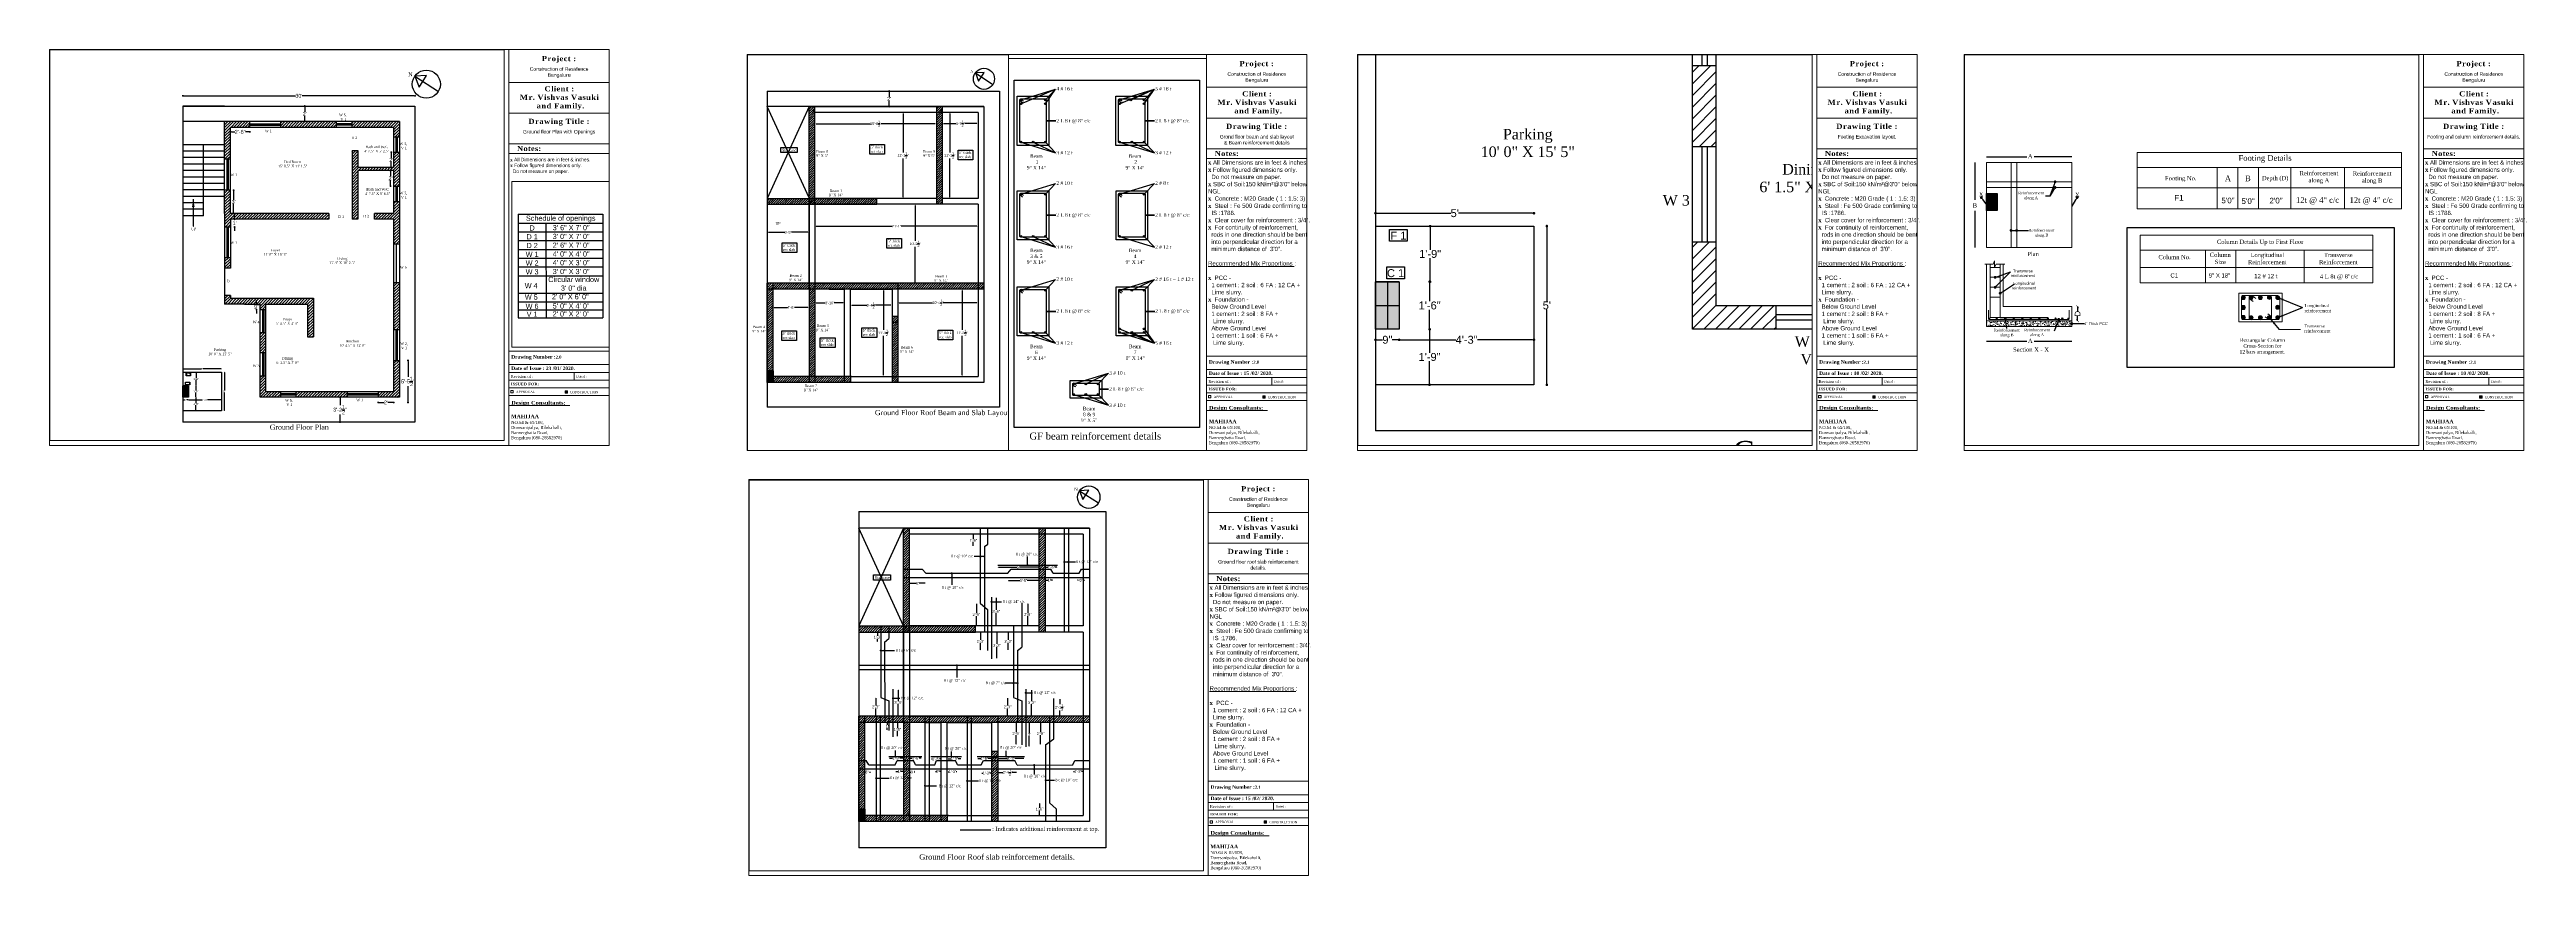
# Paper-space layout 'Layout1' of a CAD drawing. Header units: inches. Extents: x 20.3 to 66.1, y -4.1 to 11.1.
# The model-space entities are those that its viewports show. They can reach past a viewport. Long polylines and large blocks are cut down to what shows.
import ezdxf
from ezdxf import colors
from ezdxf.entities.mleader import LeaderData, LeaderLine
from ezdxf.math import Vec2, Vec3

# ---------------------------------------------------------------- set-up
doc = ezdxf.new("R2010")
doc.units = ezdxf.units.IN
doc.header["$LTSCALE"] = 0.1
doc.header["$MEASUREMENT"] = 0
for name, pattern in [('ACAD_ISO02W100', [15, 12, -3]), ('DASHED', [0.75, 0.5, -0.25]), ('DASHED2', [0.375, 0.25, -0.125])]:
    doc.linetypes.add(name, pattern=pattern)
for name, color, linetype, lineweight in [('MH - Base', 7, 'Continuous', 9), ('MH Section details', 30, 'Continuous', 20), ('MH Text', 6, 'Continuous', 13)]:
    doc.layers.add(name, color=color, linetype=linetype, lineweight=lineweight)
for name, color, linetype in [('MH - Beam and slab layout', 7, 'Continuous'), ('MH - Beams', 3, 'DASHED2'), ('MH - Slab reinforcement', 3, 'Continuous'), ('MH Beams', 3, 'DASHED')]:
    doc.layers.add(name, color=color, linetype=linetype)
doc.styles.add('Ar_1-1@1.8mm_Jurong', font='arial.ttf', dxfattribs={"width": 0.8, "height": 1.8})
doc.styles.add('sections', font='arial.ttf')
doc.styles.get("Standard").update_dxf_attribs({"font": 'arial.ttf'})
doc.dimstyles.get("Standard").update_dxf_attribs({"dimtxt": 6, "dimasz": 3, "dimexe": 0, "dimexo": 0.0625, "dimgap": 0.09, "dimtad": 0, "dimtih": 1, "dimtoh": 1, "dimdec": 1, "dimzin": 0, "dimdsep": 46, "dimlunit": 4, "dimtxsty": 'Standard', "dimblk": 'DOT', "dimcen": 0.09, "dimse1": 1, "dimse2": 1, "dimadec": 0, "dimazin": 0, "dimtfac": 1, "dimtdec": 1, "dimtofl": 0, "dimtmove": 0, "dimatfit": 3, "dimfxl": 1, "dimtolj": 1, "dimtzin": 0, "dimarcsym": 0})
pattern_1 = [(45, (277.1921, 15.6165), (-1.767767, 1.767767), [])]
pattern_2 = [(45, (862.607, 15.6165), (-1.767767, 1.767767), [])]
pattern_3 = [(45, (862.607, 15.6165), (-1.767767, 1.767767), [])]

# ---------------------------------------------------------------- blocks, each defined once
blk = doc.blocks.new('_Dot')
at = {"color": 0, "linetype": 'ByBlock', "lineweight": -2}
blk.add_line((-0.5, 0), (-1, 0), dxfattribs=at)
at = {"color": 0, "linetype": 'ByBlock', "const_width": 0.5}
blk.add_lwpolyline([(-0.25, 0, 1), (0.25, 0, 1)], format="xyb", close=True, dxfattribs=at)
blk = doc.blocks.new('*D147')
at = {"color": 0, "lineweight": -2}
for p, q in [((3197.35, -597.75), (3197.35, -606.83)), ((3197.35, -630.25), (3197.35, -621.16))]:
    blk.add_line(p, q, dxfattribs=at)
at = {"layer": 'Defpoints', "color": 0}
for p in [(3196.85, -594.75), (3196.85, -633.25), (3197.35, -633.25)]:
    blk.add_point(p, dxfattribs=at)
at = {"color": 0, "lineweight": -2, "xscale": 3, "yscale": 3, "zscale": 3}
for p, rotation in [((3197.35, -594.75), 90), ((3197.35, -633.25), 270)]:
    blk.add_blockref('_Dot', p, dxfattribs=dict(at, rotation=rotation))
at = {"color": 0, "insert": (3197.35, -614), "char_height": 6, "attachment_point": 5}
blk.add_mtext('\\A1;3\'-2{\\H1.000000x;\\S1/2;}"', dxfattribs=at)
blk = doc.blocks.new('*D149')
at = {"color": 0, "lineweight": -2}
for p, q in [((3142.63, -146.25), (3142.63, -152.15)), ((3142.63, -164.25), (3142.63, -158.35))]:
    blk.add_line(p, q, dxfattribs=at)
at = {"layer": 'Defpoints', "color": 0}
for p in [(3142.63, -143.25), (3154, -143.25), (3154, -167.25)]:
    blk.add_point(p, dxfattribs=at)
at = {"color": 0, "lineweight": -2, "xscale": 3, "yscale": 3, "zscale": 3}
for p, rotation in [((3142.63, -143.25), 90), ((3142.63, -167.25), 270)]:
    blk.add_blockref('_Dot', p, dxfattribs=dict(at, rotation=rotation))
at = {"color": 0, "insert": (3142.63, -155.25), "char_height": 6, "attachment_point": 5}
blk.add_mtext("\\A1;2'", dxfattribs=at)
blk = doc.blocks.new('*D150')
at = {"color": 0, "lineweight": -2}
for p, q in [((2956.68, -127.37), (3128.42, -127.37)), ((3310.5, -127.37), (3138.76, -127.37))]:
    blk.add_line(p, q, dxfattribs=at)
at = {"layer": 'Defpoints', "color": 0}
for p in [(2953.68, -127.4), (3313.5, -127.37), (3313.5, -127.37)]:
    blk.add_point(p, dxfattribs=at)
at = {"color": 0, "lineweight": -2, "xscale": 3, "yscale": 3, "zscale": 3, "rotation": 180}
blk.add_blockref('_Dot', (2953.68, -127.37), dxfattribs=at)
at = {"color": 0, "lineweight": -2, "xscale": 3, "yscale": 3, "zscale": 3}
blk.add_blockref('_Dot', (3313.5, -127.37), dxfattribs=at)
at = {"color": 0, "insert": (3133.59, -127.37), "char_height": 6, "attachment_point": 5}
blk.add_mtext("\\A1;30'", dxfattribs=at)
blk = doc.blocks.new('*D154')
at = {"color": 0, "lineweight": -2}
for p, q in [((3030.5, -183.21), (3034.39, -183.21)), ((3054.5, -183.21), (3050.61, -183.21))]:
    blk.add_line(p, q, dxfattribs=at)
at = {"layer": 'Defpoints', "color": 0}
for p in [(3027.5, -176.25), (3027.5, -183.21), (3057.5, -176.25)]:
    blk.add_point(p, dxfattribs=at)
at = {"color": 0, "lineweight": -2, "xscale": 3, "yscale": 3, "zscale": 3, "rotation": 180}
blk.add_blockref('_Dot', (3027.5, -183.21), dxfattribs=at)
at = {"color": 0, "lineweight": -2, "xscale": 3, "yscale": 3, "zscale": 3}
blk.add_blockref('_Dot', (3057.5, -183.21), dxfattribs=at)
at = {"color": 0, "insert": (3042.5, -183.21), "char_height": 6, "attachment_point": 5}
blk.add_mtext('\\A1;2\'-6"', dxfattribs=at)
blk = doc.blocks.new('*D155')
at = {"color": 0, "lineweight": -2}
for p, q in [((3032.35, -276.75), (3032.35, -288.6)), ((3032.35, -306.75), (3032.35, -294.9))]:
    blk.add_line(p, q, dxfattribs=at)
at = {"layer": 'Defpoints', "color": 0}
for p in [(3027.5, -273.75), (3032.35, -273.75), (3027.5, -309.75)]:
    blk.add_point(p, dxfattribs=at)
at = {"color": 0, "lineweight": -2, "xscale": 3, "yscale": 3, "zscale": 3}
for p, rotation in [((3032.35, -273.75), 90), ((3032.35, -309.75), 270)]:
    blk.add_blockref('_Dot', p, dxfattribs=dict(at, rotation=rotation))
at = {"color": 0, "insert": (3032.35, -291.75), "char_height": 6, "attachment_point": 5}
blk.add_mtext("\\A1;3'", dxfattribs=at)
blk = doc.blocks.new('*D156')
at = {"color": 0, "lineweight": -2}
for p, q in [((3033.99, -315.75), (3033.99, -312.75)), ((3033.99, -333.75), (3033.99, -336.75))]:
    blk.add_line(p, q, dxfattribs=at)
at = {"layer": 'Defpoints', "color": 0}
for p in [(3027.5, -318.75), (3027.5, -330.75), (3033.99, -330.75)]:
    blk.add_point(p, dxfattribs=at)
at = {"color": 0, "lineweight": -2, "xscale": 3, "yscale": 3, "zscale": 3}
for p, rotation in [((3033.99, -318.75), 270), ((3033.99, -330.75), 90)]:
    blk.add_blockref('_Dot', p, dxfattribs=dict(at, rotation=rotation))
at = {"color": 0, "insert": (3033.99, -324.75), "char_height": 6, "attachment_point": 5}
blk.add_mtext("\\A1;1'", dxfattribs=at)
blk = doc.blocks.new('*D158')
at = {"color": 0, "lineweight": -2}
for p, q in [((3067.81, -447.25), (3067.81, -444.25)), ((3067.81, -462), (3067.81, -465))]:
    blk.add_line(p, q, dxfattribs=at)
at = {"layer": 'Defpoints', "color": 0}
for p in [(3067.81, -450.25), (3073.5, -450.25), (3073.5, -459)]:
    blk.add_point(p, dxfattribs=at)
at = {"color": 0, "lineweight": -2, "xscale": 3, "yscale": 3, "zscale": 3}
for p, rotation in [((3067.81, -450.25), 270), ((3067.81, -459), 90)]:
    blk.add_blockref('_Dot', p, dxfattribs=dict(at, rotation=rotation))
at = {"color": 0, "insert": (3067.81, -454.62), "char_height": 6, "attachment_point": 5}
blk.add_mtext('\\A1;9"', dxfattribs=at)
blk = doc.blocks.new('*D161')
at = {"color": 0, "lineweight": -2}
for p, q in [((3259.5, -602.77), (3265.6, -602.77)), ((3277.5, -602.77), (3271.4, -602.77))]:
    blk.add_line(p, q, dxfattribs=at)
at = {"layer": 'Defpoints', "color": 0}
for p in [(3256.5, -585.75), (3280.5, -585.75), (3256.5, -602.77)]:
    blk.add_point(p, dxfattribs=at)
at = {"color": 0, "lineweight": -2, "xscale": 3, "yscale": 3, "zscale": 3, "rotation": 180}
blk.add_blockref('_Dot', (3256.5, -602.77), dxfattribs=at)
at = {"color": 0, "lineweight": -2, "xscale": 3, "yscale": 3, "zscale": 3}
blk.add_blockref('_Dot', (3280.5, -602.77), dxfattribs=at)
at = {"color": 0, "insert": (3268.5, -602.77), "char_height": 6, "attachment_point": 5}
blk.add_mtext("\\A1;2'", dxfattribs=at)
blk = doc.blocks.new('*D162')
at = {"color": 0, "lineweight": -2}
for p, q in [((3302.73, -540.5), (3302.73, -562.97)), ((3302.73, -599.77), (3302.73, -577.3))]:
    blk.add_line(p, q, dxfattribs=at)
at = {"layer": 'Defpoints', "color": 0}
for p in [(3280.5, -537.5), (3302.73, -537.5), (3277.5, -602.77)]:
    blk.add_point(p, dxfattribs=at)
at = {"color": 0, "lineweight": -2, "xscale": 3, "yscale": 3, "zscale": 3}
for p, rotation in [((3302.73, -537.5), 90), ((3302.73, -602.77), 270)]:
    blk.add_blockref('_Dot', p, dxfattribs=dict(at, rotation=rotation))
at = {"color": 0, "insert": (3302.73, -570.14), "char_height": 6, "attachment_point": 5}
blk.add_mtext('\\A1;5\'-5{\\H1.000000x;\\S1/2;}"', dxfattribs=at)
blk = doc.blocks.new('*D165')
at = {"color": 0, "lineweight": -2}
for p, q in [((3276.85, -217.75), (3276.85, -223.65)), ((3276.85, -235.75), (3276.85, -229.85))]:
    blk.add_line(p, q, dxfattribs=at)
at = {"layer": 'Defpoints', "color": 0}
for p in [(3276.85, -214.75), (3280.5, -214.75), (3280.5, -238.75)]:
    blk.add_point(p, dxfattribs=at)
at = {"color": 0, "lineweight": -2, "xscale": 3, "yscale": 3, "zscale": 3}
for p, rotation in [((3276.85, -214.75), 90), ((3276.85, -238.75), 270)]:
    blk.add_blockref('_Dot', p, dxfattribs=dict(at, rotation=rotation))
at = {"color": 0, "insert": (3276.85, -226.75), "char_height": 6, "attachment_point": 5}
blk.add_mtext("\\A1;2'", dxfattribs=at)
blk = doc.blocks.new('*D167')
at = {"color": 0, "lineweight": -2}
for p, q in [((3275.67, -246.25), (3275.67, -252.15)), ((3275.67, -264.25), (3275.67, -258.35))]:
    blk.add_line(p, q, dxfattribs=at)
at = {"layer": 'Defpoints', "color": 0}
for p in [(3280.5, -243.25), (3275.67, -267.25), (3280.5, -267.25)]:
    blk.add_point(p, dxfattribs=at)
at = {"color": 0, "lineweight": -2, "xscale": 3, "yscale": 3, "zscale": 3}
for p, rotation in [((3275.67, -243.25), 90), ((3275.67, -267.25), 270)]:
    blk.add_blockref('_Dot', p, dxfattribs=dict(at, rotation=rotation))
at = {"color": 0, "insert": (3275.67, -255.25), "char_height": 6, "attachment_point": 5}
blk.add_mtext("\\A1;2'", dxfattribs=at)
blk = doc.blocks.new('*D184')
at = {"color": 0, "lineweight": -2}
for p, q in [((5250.86, -130.63), (5250.86, -136.53)), ((5250.86, -148.63), (5250.86, -142.74))]:
    blk.add_line(p, q, dxfattribs=at)
at = {"layer": 'Defpoints', "color": 0}
for p in [(5250.86, -127.63), (5262.24, -127.63), (5262.24, -151.63)]:
    blk.add_point(p, dxfattribs=at)
at = {"color": 0, "lineweight": -2, "xscale": 3, "yscale": 3, "zscale": 3}
for p, rotation in [((5250.86, -127.63), 90), ((5250.86, -151.63), 270)]:
    blk.add_blockref('_Dot', p, dxfattribs=dict(at, rotation=rotation))
at = {"color": 0, "insert": (5250.86, -139.63), "char_height": 6, "attachment_point": 5}
blk.add_mtext("\\A1;2'", dxfattribs=at)
blk = doc.blocks.new('_ArchTick')
at = {"color": 0, "linetype": 'ByBlock', "const_width": 0.15}
blk.add_lwpolyline([(-0.5, -0.5), (0.5, 0.5)], dxfattribs=at)
blk = doc.blocks.new('*D187')
at = {"layer": 'Defpoints', "color": 0}
for p in [(4377.18, -322.51), (4377.18, -332.51), (4381.28, -332.51)]:
    blk.add_point(p, dxfattribs=at)
at = {"layer": 'MH Beams', "color": 4, "lineweight": -2}
for p, q in [((4381.28, -322.51), (4381.28, -325.77)), ((4381.28, -332.51), (4381.28, -329.25))]:
    blk.add_line(p, q, dxfattribs=at)
at = {"layer": 'MH Beams', "color": 4, "lineweight": -2, "xscale": 2, "yscale": 2, "zscale": 2}
for p, rotation in [((4381.28, -322.51), 90), ((4381.28, -332.51), 270)]:
    blk.add_blockref('_ArchTick', p, dxfattribs=dict(at, rotation=rotation))
at = {"layer": 'MH Beams', "color": 0, "insert": (4381.28, -327.51), "char_height": 4, "attachment_point": 5, "rotation": 90}
blk.add_mtext('\\A1;D', dxfattribs=at)
blk = doc.blocks.new('*D189')
at = {"layer": 'Defpoints', "color": 0}
for p in [(2953.5, -555.75), (3013.5, -550.82), (3013.5, -555.75)]:
    blk.add_point(p, dxfattribs=at)
at = {"layer": 'MH - Beam and slab layout', "color": 0, "lineweight": -2}
for p, q in [((2954.5, -550.82), (2982.03, -550.82)), ((3012.5, -550.82), (2984.97, -550.82))]:
    blk.add_line(p, q, dxfattribs=at)
at = {"layer": 'MH - Beam and slab layout', "color": 0, "lineweight": -2, "rotation": 180}
blk.add_blockref('_Dot', (2953.5, -550.82), dxfattribs=at)
at = {"layer": 'MH - Beam and slab layout', "color": 0, "lineweight": -2}
blk.add_blockref('_Dot', (3013.5, -550.82), dxfattribs=at)
at = {"layer": 'MH - Beam and slab layout', "color": 3, "insert": (2983.5, -550.82), "char_height": 3, "attachment_point": 5}
blk.add_mtext("\\A1;5'", dxfattribs=at)
blk = doc.blocks.new('*D190')
at = {"layer": 'Defpoints', "color": 0}
for p in [(3013.5, -555.69), (3013.5, -615.75), (3018.36, -615.75)]:
    blk.add_point(p, dxfattribs=at)
at = {"layer": 'MH - Beam and slab layout', "color": 0, "lineweight": -2}
for p, q in [((3018.36, -556.69), (3018.36, -584.1)), ((3018.36, -614.75), (3018.36, -587.33))]:
    blk.add_line(p, q, dxfattribs=at)
for p, rotation in [((3018.36, -555.69), 90), ((3018.36, -615.75), 270)]:
    blk.add_blockref('_Dot', p, dxfattribs=dict(at, rotation=rotation))
at = {"layer": 'MH - Beam and slab layout', "color": 3, "insert": (3018.36, -585.72), "char_height": 3, "attachment_point": 5}
blk.add_mtext("\\A1;5'", dxfattribs=at)
blk = doc.blocks.new('*D191')
at = {"layer": 'Defpoints', "color": 0}
for p in [(2962.5, -576.75), (2974.01, -576.75), (2962.5, -594.75)]:
    blk.add_point(p, dxfattribs=at)
at = {"layer": 'MH - Beam and slab layout', "color": 0, "lineweight": -2}
for p, q in [((2974.01, -577.75), (2974.01, -584.13)), ((2974.01, -593.75), (2974.01, -587.37))]:
    blk.add_line(p, q, dxfattribs=at)
for p, rotation in [((2974.01, -576.75), 90), ((2974.01, -594.75), 270)]:
    blk.add_blockref('_Dot', p, dxfattribs=dict(at, rotation=rotation))
at = {"layer": 'MH - Beam and slab layout', "color": 3, "insert": (2974.01, -585.75), "char_height": 3, "attachment_point": 5}
blk.add_mtext('\\A1;1\'-6"', dxfattribs=at)
blk = doc.blocks.new('*D192')
at = {"layer": 'Defpoints', "color": 0}
for p in [(2953.5, -576.75), (2962.5, -576.75), (2962.5, -598.74)]:
    blk.add_point(p, dxfattribs=at)
at = {"layer": 'MH - Beam and slab layout', "color": 0, "lineweight": -2}
for p, q in [((2954.5, -598.74), (2956.19, -598.74)), ((2961.5, -598.74), (2959.81, -598.74))]:
    blk.add_line(p, q, dxfattribs=at)
at = {"layer": 'MH - Beam and slab layout', "color": 0, "lineweight": -2, "rotation": 180}
blk.add_blockref('_Dot', (2953.5, -598.74), dxfattribs=at)
at = {"layer": 'MH - Beam and slab layout', "color": 0, "lineweight": -2}
blk.add_blockref('_Dot', (2962.5, -598.74), dxfattribs=at)
at = {"layer": 'MH - Beam and slab layout', "color": 3, "insert": (2958, -598.74), "char_height": 3, "attachment_point": 5}
blk.add_mtext('\\A1;9"', dxfattribs=at)
blk = doc.blocks.new('*D193')
at = {"layer": 'Defpoints', "color": 0}
for p in [(2958, -594.75), (2958, -615.75), (2973.98, -615.75)]:
    blk.add_point(p, dxfattribs=at)
at = {"layer": 'MH - Beam and slab layout', "color": 0, "lineweight": -2}
for p, q in [((2973.98, -595.75), (2973.98, -603.63)), ((2973.98, -614.75), (2973.98, -606.87))]:
    blk.add_line(p, q, dxfattribs=at)
for p, rotation in [((2973.98, -594.75), 90), ((2973.98, -615.75), 270)]:
    blk.add_blockref('_Dot', p, dxfattribs=dict(at, rotation=rotation))
at = {"layer": 'MH - Beam and slab layout', "color": 3, "insert": (2973.98, -605.25), "char_height": 3, "attachment_point": 5}
blk.add_mtext('\\A1;1\'-9"', dxfattribs=at)
blk = doc.blocks.new('*D194')
at = {"layer": 'Defpoints', "color": 0}
for p in [(2962.5, -555.75), (2974.19, -555.75), (2962.5, -576.75)]:
    blk.add_point(p, dxfattribs=at)
at = {"layer": 'MH - Beam and slab layout', "color": 0, "lineweight": -2}
for p, q in [((2974.19, -556.75), (2974.19, -564.63)), ((2974.19, -575.75), (2974.19, -567.87))]:
    blk.add_line(p, q, dxfattribs=at)
for p, rotation in [((2974.19, -555.75), 90), ((2974.19, -576.75), 270)]:
    blk.add_blockref('_Dot', p, dxfattribs=dict(at, rotation=rotation))
at = {"layer": 'MH - Beam and slab layout', "color": 3, "insert": (2974.19, -566.25), "char_height": 3, "attachment_point": 5}
blk.add_mtext('\\A1;1\'-9"', dxfattribs=at)
blk = doc.blocks.new('*D195')
at = {"layer": 'Defpoints', "color": 0}
for p in [(2962.5, -594.75), (3013.5, -594.75), (3013.5, -598.74)]:
    blk.add_point(p, dxfattribs=at)
at = {"layer": 'MH - Beam and slab layout', "color": 0, "lineweight": -2}
for p, q in [((2963.5, -598.74), (2983.87, -598.74)), ((3012.5, -598.74), (2992.14, -598.74))]:
    blk.add_line(p, q, dxfattribs=at)
at = {"layer": 'MH - Beam and slab layout', "color": 0, "lineweight": -2, "rotation": 180}
blk.add_blockref('_Dot', (2962.5, -598.74), dxfattribs=at)
at = {"layer": 'MH - Beam and slab layout', "color": 0, "lineweight": -2}
blk.add_blockref('_Dot', (3013.5, -598.74), dxfattribs=at)
at = {"layer": 'MH - Beam and slab layout', "color": 3, "insert": (2988, -598.74), "char_height": 3, "attachment_point": 5}
blk.add_mtext('\\A1;4\'-3"', dxfattribs=at)
blk = doc.blocks.new('*D199')
at = {"layer": 'Defpoints', "color": 0}
for p in [(5271.48, -160.63), (5271.48, -294.13), (5272.3, -294.13)]:
    blk.add_point(p, dxfattribs=at)
at = {"layer": 'MH - Beam and slab layout', "color": 0, "lineweight": -2}
for p, q in [((5272.3, -162.63), (5272.3, -222.61)), ((5272.3, -292.13), (5272.3, -232.16))]:
    blk.add_line(p, q, dxfattribs=at)
at = {"layer": 'MH - Beam and slab layout', "color": 0}
for points in [[(5272.63, -162.63), (5271.96, -162.63), (5272.3, -160.63)], [(5271.96, -292.13), (5272.63, -292.13), (5272.3, -294.13)]]:
    blk.add_solid(points, dxfattribs=at)
at = {"layer": 'MH - Beam and slab layout', "color": 0, "insert": (5272.3, -227.38), "char_height": 4, "attachment_point": 5}
blk.add_mtext('\\A1;11\'-1{\\H1.000000x;\\S1/2;}"', dxfattribs=at)
blk = doc.blocks.new('*D200')
at = {"layer": 'Defpoints', "color": 0}
for p in [(5135.74, -176.2), (5324.24, -177.75), (5324.24, -178.16)]:
    blk.add_point(p, dxfattribs=at)
at = {"layer": 'MH - Beam and slab layout', "color": 0, "lineweight": -2}
for p, q in [((5137.74, -178.16), (5221.75, -178.16)), ((5322.24, -178.16), (5238.22, -178.16))]:
    blk.add_line(p, q, dxfattribs=at)
at = {"layer": 'MH - Beam and slab layout', "color": 0}
for points in [[(5137.74, -177.83), (5137.74, -178.5), (5135.74, -178.16)], [(5322.24, -178.5), (5322.24, -177.83), (5324.24, -178.16)]]:
    blk.add_solid(points, dxfattribs=at)
at = {"layer": 'MH - Beam and slab layout', "color": 0, "insert": (5229.99, -178.16), "char_height": 4, "attachment_point": 5}
blk.add_mtext('\\A1;15\'-8{\\H1.000000x;\\S1/2;}"', dxfattribs=at)
blk = doc.blocks.new('*D201')
at = {"layer": 'Defpoints', "color": 0}
for p in [(5291.16, -303.13), (5291.16, -425.63), (5291.16, -425.63)]:
    blk.add_point(p, dxfattribs=at)
at = {"layer": 'MH - Beam and slab layout', "color": 0, "lineweight": -2}
for p, q in [((5291.16, -305.13), (5291.16, -359.58)), ((5291.16, -423.63), (5291.16, -369.19))]:
    blk.add_line(p, q, dxfattribs=at)
at = {"layer": 'MH - Beam and slab layout', "color": 0}
for points in [[(5291.5, -305.13), (5290.83, -305.13), (5291.16, -303.13)], [(5290.83, -423.63), (5291.5, -423.63), (5291.16, -425.63)]]:
    blk.add_solid(points, dxfattribs=at)
at = {"layer": 'MH - Beam and slab layout', "color": 0, "insert": (5291.16, -364.38), "char_height": 4, "attachment_point": 5}
blk.add_mtext('\\A1;10\'-2{\\H1.000000x;\\S1/2;}"', dxfattribs=at)
blk = doc.blocks.new('*D202')
at = {"layer": 'Defpoints', "color": 0}
for p in [(5388.74, -337.06), (5135.74, -338.38), (5388.74, -338.38)]:
    blk.add_point(p, dxfattribs=at)
at = {"layer": 'MH - Beam and slab layout', "color": 0, "lineweight": -2}
for p, q in [((5137.74, -337.06), (5255.25, -337.06)), ((5386.74, -337.06), (5269.23, -337.06))]:
    blk.add_line(p, q, dxfattribs=at)
at = {"layer": 'MH - Beam and slab layout', "color": 0}
for points in [[(5137.74, -336.73), (5137.74, -337.4), (5135.74, -337.06)], [(5386.74, -337.4), (5386.74, -336.73), (5388.74, -337.06)]]:
    blk.add_solid(points, dxfattribs=at)
at = {"layer": 'MH - Beam and slab layout', "color": 0, "insert": (5262.24, -337.06), "char_height": 4, "attachment_point": 5}
blk.add_mtext('\\A1;21\'-1"', dxfattribs=at)
blk = doc.blocks.new('*D203')
at = {"layer": 'Defpoints', "color": 0}
for p in [(5368.53, -434.63), (5363.94, -570.13), (5368.53, -570.13)]:
    blk.add_point(p, dxfattribs=at)
at = {"layer": 'MH - Beam and slab layout', "color": 0, "lineweight": -2}
for p, q in [((5363.94, -436.63), (5363.94, -497.58)), ((5363.94, -568.13), (5363.94, -507.19))]:
    blk.add_line(p, q, dxfattribs=at)
at = {"layer": 'MH - Beam and slab layout', "color": 0}
for points in [[(5364.27, -436.63), (5363.6, -436.63), (5363.94, -434.63)], [(5363.6, -568.13), (5364.27, -568.13), (5363.94, -570.13)]]:
    blk.add_solid(points, dxfattribs=at)
at = {"layer": 'MH - Beam and slab layout', "color": 0, "insert": (5363.94, -502.38), "char_height": 4, "attachment_point": 5}
blk.add_mtext('\\A1;11\'-3{\\H1.000000x;\\S1/2;}"', dxfattribs=at)
blk = doc.blocks.new('*D204')
at = {"layer": 'Defpoints', "color": 0}
for p in [(5264.24, -455.63), (5388.74, -455.63), (5388.74, -455.63)]:
    blk.add_point(p, dxfattribs=at)
at = {"layer": 'MH - Beam and slab layout', "color": 0, "lineweight": -2}
for p, q in [((5266.24, -455.63), (5318.25, -455.63)), ((5386.74, -455.63), (5334.72, -455.63))]:
    blk.add_line(p, q, dxfattribs=at)
at = {"layer": 'MH - Beam and slab layout', "color": 0}
for points in [[(5266.24, -455.3), (5266.24, -455.97), (5264.24, -455.63)], [(5386.74, -455.97), (5386.74, -455.3), (5388.74, -455.63)]]:
    blk.add_solid(points, dxfattribs=at)
at = {"layer": 'MH - Beam and slab layout', "color": 0, "insert": (5326.49, -455.63), "char_height": 4, "attachment_point": 5}
blk.add_mtext('\\A1;10\'-4{\\H1.000000x;\\S1/2;}"', dxfattribs=at)
blk = doc.blocks.new('*D205')
at = {"layer": 'Defpoints', "color": 0}
for p in [(5190.74, -460.38), (5255.24, -459.75), (5255.24, -460.13)]:
    blk.add_point(p, dxfattribs=at)
at = {"layer": 'MH - Beam and slab layout', "color": 0, "lineweight": -2}
for p, q in [((5192.74, -459.75), (5216.12, -459.75)), ((5253.24, -459.75), (5229.86, -459.75))]:
    blk.add_line(p, q, dxfattribs=at)
at = {"layer": 'MH - Beam and slab layout', "color": 0}
for points in [[(5192.74, -459.41), (5192.74, -460.08), (5190.74, -459.75)], [(5253.24, -460.08), (5253.24, -459.41), (5255.24, -459.75)]]:
    blk.add_solid(points, dxfattribs=at)
at = {"layer": 'MH - Beam and slab layout', "color": 0, "insert": (5222.99, -459.75), "char_height": 4, "attachment_point": 5}
blk.add_mtext('\\A1;5\'-4{\\H1.000000x;\\S1/2;}"', dxfattribs=at)
blk = doc.blocks.new('*D206')
at = {"layer": 'Defpoints', "color": 0}
for p in [(5135.74, -457.7), (5181.74, -456.06), (5181.74, -457.7)]:
    blk.add_point(p, dxfattribs=at)
at = {"layer": 'MH - Beam and slab layout', "color": 0, "lineweight": -2}
for p, q in [((5137.74, -456.06), (5151.79, -456.06)), ((5179.74, -456.06), (5165.69, -456.06))]:
    blk.add_line(p, q, dxfattribs=at)
at = {"layer": 'MH - Beam and slab layout', "color": 0}
for points in [[(5137.74, -455.72), (5137.74, -456.39), (5135.74, -456.06)], [(5179.74, -456.39), (5179.74, -455.72), (5181.74, -456.06)]]:
    blk.add_solid(points, dxfattribs=at)
at = {"layer": 'MH - Beam and slab layout', "color": 0, "insert": (5158.74, -456.06), "char_height": 4, "attachment_point": 5}
blk.add_mtext('\\A1;3\'-10"', dxfattribs=at)
blk = doc.blocks.new('*D207')
at = {"layer": 'Defpoints', "color": 0}
for p in [(5242.69, -434.63), (5242.28, -570.13), (5242.69, -570.13)]:
    blk.add_point(p, dxfattribs=at)
at = {"layer": 'MH - Beam and slab layout', "color": 0, "lineweight": -2}
for p, q in [((5242.28, -436.63), (5242.28, -497.58)), ((5242.28, -568.13), (5242.28, -507.19))]:
    blk.add_line(p, q, dxfattribs=at)
at = {"layer": 'MH - Beam and slab layout', "color": 0}
for points in [[(5242.61, -436.63), (5241.95, -436.63), (5242.28, -434.63)], [(5241.95, -568.13), (5242.61, -568.13), (5242.28, -570.13)]]:
    blk.add_solid(points, dxfattribs=at)
at = {"layer": 'MH - Beam and slab layout', "color": 0, "insert": (5242.28, -502.38), "char_height": 4, "attachment_point": 5}
blk.add_mtext('\\A1;11\'-3{\\H1.000000x;\\S1/2;}"', dxfattribs=at)
blk = doc.blocks.new('*D208')
at = {"layer": 'Defpoints', "color": 0}
for p in [(5070.74, -461.79), (5126.74, -461.79), (5126.74, -463.02)]:
    blk.add_point(p, dxfattribs=at)
at = {"layer": 'MH - Beam and slab layout', "color": 0, "lineweight": -2}
for p, q in [((5072.74, -463.02), (5093.26, -463.02)), ((5124.74, -463.02), (5104.22, -463.02))]:
    blk.add_line(p, q, dxfattribs=at)
at = {"layer": 'MH - Beam and slab layout', "color": 0}
for points in [[(5072.74, -462.69), (5072.74, -463.36), (5070.74, -463.02)], [(5124.74, -463.36), (5124.74, -462.69), (5126.74, -463.02)]]:
    blk.add_solid(points, dxfattribs=at)
at = {"layer": 'MH - Beam and slab layout', "color": 0, "insert": (5098.74, -463.02), "char_height": 4, "attachment_point": 5}
blk.add_mtext('\\A1;4\'-8"', dxfattribs=at)
blk = doc.blocks.new('*D209')
at = {"layer": 'Defpoints', "color": 0}
for p in [(5333.24, -179.74), (5388.74, -178.11), (5388.74, -185.4)]:
    blk.add_point(p, dxfattribs=at)
at = {"layer": 'MH - Beam and slab layout', "color": 0, "lineweight": -2}
for p, q in [((5335.24, -178.11), (5354.04, -178.11)), ((5386.74, -178.11), (5367.94, -178.11))]:
    blk.add_line(p, q, dxfattribs=at)
at = {"layer": 'MH - Beam and slab layout', "color": 0}
for points in [[(5335.24, -177.77), (5335.24, -178.44), (5333.24, -178.11)], [(5386.74, -178.44), (5386.74, -177.77), (5388.74, -178.11)]]:
    blk.add_solid(points, dxfattribs=at)
at = {"layer": 'MH - Beam and slab layout', "color": 0, "insert": (5360.99, -178.11), "char_height": 4, "attachment_point": 5}
blk.add_mtext('\\A1;4\'-7{\\H1.000000x;\\S1/2;}"', dxfattribs=at)
blk = doc.blocks.new('*D210')
at = {"layer": 'Defpoints', "color": 0}
for p in [(5345.55, -160.63), (5344.73, -294.13), (5345.55, -294.13)]:
    blk.add_point(p, dxfattribs=at)
at = {"layer": 'MH - Beam and slab layout', "color": 0, "lineweight": -2}
for p, q in [((5344.73, -162.63), (5344.73, -222.61)), ((5344.73, -292.13), (5344.73, -232.16))]:
    blk.add_line(p, q, dxfattribs=at)
at = {"layer": 'MH - Beam and slab layout', "color": 0}
for points in [[(5345.06, -162.63), (5344.39, -162.63), (5344.73, -160.63)], [(5344.39, -292.13), (5345.06, -292.13), (5344.73, -294.13)]]:
    blk.add_solid(points, dxfattribs=at)
at = {"layer": 'MH - Beam and slab layout', "color": 0, "insert": (5344.73, -227.38), "char_height": 4, "attachment_point": 5}
blk.add_mtext('\\A1;11\'-1{\\H1.000000x;\\S1/2;}"', dxfattribs=at)
blk = doc.blocks.new('*D211')
at = {"layer": 'Defpoints', "color": 0}
for p in [(5061.74, -346.22), (5126.74, -346.22), (5126.74, -346.48)]:
    blk.add_point(p, dxfattribs=at)
at = {"layer": 'MH - Beam and slab layout', "color": 0, "lineweight": -2}
for p, q in [((5063.74, -346.48), (5088.84, -346.48)), ((5124.74, -346.48), (5099.64, -346.48))]:
    blk.add_line(p, q, dxfattribs=at)
at = {"layer": 'MH - Beam and slab layout', "color": 0}
for points in [[(5063.74, -346.15), (5063.74, -346.81), (5061.74, -346.48)], [(5124.74, -346.81), (5124.74, -346.15), (5126.74, -346.48)]]:
    blk.add_solid(points, dxfattribs=at)
at = {"layer": 'MH - Beam and slab layout', "color": 0, "insert": (5094.24, -346.48), "char_height": 4, "attachment_point": 5}
blk.add_mtext('\\A1;5\'-5"', dxfattribs=at)
blk = doc.blocks.new('*D212')
at = {"layer": 'Defpoints', "color": 0}
for p in [(5814, -160.63), (5830.24, -160.63), (5830.24, -178.63)]:
    blk.add_point(p, dxfattribs=at)
at = {"layer": 'MH - Slab reinforcement', "color": 0, "lineweight": -2}
for p, q in [((5814, -161.63), (5814, -167.5)), ((5814, -177.63), (5814, -171.77))]:
    blk.add_line(p, q, dxfattribs=at)
at = {"layer": 'MH - Slab reinforcement', "color": 0}
for points in [[(5814.17, -161.63), (5813.83, -161.63), (5814, -160.63)], [(5813.83, -177.63), (5814.17, -177.63), (5814, -178.63)]]:
    blk.add_solid(points, dxfattribs=at)
at = {"layer": 'MH - Slab reinforcement', "color": 0, "insert": (5814, -169.63), "char_height": 4, "attachment_point": 5}
blk.add_mtext('\\A1;1\'-6"', dxfattribs=at)
blk = doc.blocks.new('*D213')
at = {"layer": 'Defpoints', "color": 0}
for p in [(5721.15, -212.33), (5745, -217.5), (5721.15, -232)]:
    blk.add_point(p, dxfattribs=at)
at = {"layer": 'MH - Slab reinforcement', "color": 0, "lineweight": -2}
for p, q in [((5722.15, -232), (5731.11, -232)), ((5744, -232), (5735.04, -232))]:
    blk.add_line(p, q, dxfattribs=at)
at = {"layer": 'MH - Slab reinforcement', "color": 0}
for points in [[(5722.15, -231.83), (5722.15, -232.17), (5721.15, -232)], [(5744, -232.17), (5744, -231.83), (5745, -232)]]:
    blk.add_solid(points, dxfattribs=at)
at = {"layer": 'MH - Slab reinforcement', "color": 0, "insert": (5733.08, -232), "char_height": 4, "attachment_point": 5}
blk.add_mtext("\\A1;2'", dxfattribs=at)
blk = doc.blocks.new('*D214')
at = {"layer": 'Defpoints', "color": 0}
for p in [(5864.5, -217.5), (5909.65, -216.17), (5909.65, -228)]:
    blk.add_point(p, dxfattribs=at)
at = {"layer": 'MH - Slab reinforcement', "color": 0, "lineweight": -2}
for p, q in [((5865.5, -228), (5881.68, -228)), ((5908.65, -228), (5892.48, -228))]:
    blk.add_line(p, q, dxfattribs=at)
at = {"layer": 'MH - Slab reinforcement', "color": 0}
for points in [[(5865.5, -227.83), (5865.5, -228.17), (5864.5, -228)], [(5908.65, -228.17), (5908.65, -227.83), (5909.65, -228)]]:
    blk.add_solid(points, dxfattribs=at)
at = {"layer": 'MH - Slab reinforcement', "color": 0, "insert": (5887.08, -228), "char_height": 4, "attachment_point": 5}
blk.add_mtext('\\A1;3\'-9"', dxfattribs=at)
blk = doc.blocks.new('*D215')
at = {"layer": 'Defpoints', "color": 0}
for p in [(5849.5, -205.5), (5849.5, -208.5), (5909.65, -205.5)]:
    blk.add_point(p, dxfattribs=at)
at = {"layer": 'MH - Slab reinforcement', "color": 0, "lineweight": -2}
for p, q in [((5850.5, -208.5), (5877.65, -208.5)), ((5908.65, -208.5), (5881.5, -208.5))]:
    blk.add_line(p, q, dxfattribs=at)
at = {"layer": 'MH - Slab reinforcement', "color": 0}
for points in [[(5850.5, -208.33), (5850.5, -208.67), (5849.5, -208.5)], [(5908.65, -208.67), (5908.65, -208.33), (5909.65, -208.5)]]:
    blk.add_solid(points, dxfattribs=at)
at = {"layer": 'MH - Slab reinforcement', "color": 0, "insert": (5879.58, -208.5), "char_height": 4, "attachment_point": 5}
blk.add_mtext("\\A1;5'", dxfattribs=at)
blk = doc.blocks.new('*D216')
at = {"layer": 'Defpoints', "color": 0}
for p in [(5918.65, -205.5), (5936.5, -205.5), (5936.5, -208.5)]:
    blk.add_point(p, dxfattribs=at)
at = {"layer": 'MH - Slab reinforcement', "color": 0, "lineweight": -2}
for p, q in [((5919.65, -208.5), (5922.36, -208.5)), ((5935.5, -208.5), (5932.79, -208.5))]:
    blk.add_line(p, q, dxfattribs=at)
at = {"layer": 'MH - Slab reinforcement', "color": 0}
for points in [[(5919.65, -208.33), (5919.65, -208.67), (5918.65, -208.5)], [(5935.5, -208.67), (5935.5, -208.33), (5936.5, -208.5)]]:
    blk.add_solid(points, dxfattribs=at)
at = {"layer": 'MH - Slab reinforcement', "color": 0, "insert": (5927.58, -208.5), "char_height": 4, "attachment_point": 5}
blk.add_mtext('\\A1;1\'-6"', dxfattribs=at)
blk = doc.blocks.new('*D217')
at = {"layer": 'Defpoints', "color": 0}
for p in [(5918.65, -216.17), (5930.5, -217.5), (5918.65, -227.5)]:
    blk.add_point(p, dxfattribs=at)
at = {"layer": 'MH - Slab reinforcement', "color": 0, "lineweight": -2}
for p, q in [((5919.65, -227.5), (5922.84, -227.5)), ((5929.5, -227.5), (5926.32, -227.5))]:
    blk.add_line(p, q, dxfattribs=at)
at = {"layer": 'MH - Slab reinforcement', "color": 0}
for points in [[(5919.65, -227.33), (5919.65, -227.67), (5918.65, -227.5)], [(5929.5, -227.67), (5929.5, -227.33), (5930.5, -227.5)]]:
    blk.add_solid(points, dxfattribs=at)
at = {"layer": 'MH - Slab reinforcement', "color": 0, "insert": (5924.58, -227.5), "char_height": 4, "attachment_point": 5}
blk.add_mtext("\\A1;1'", dxfattribs=at)
blk = doc.blocks.new('*D218')
at = {"layer": 'Defpoints', "color": 0}
for p in [(5968, -217.5), (5974.15, -217.5), (5974.15, -227.5)]:
    blk.add_point(p, dxfattribs=at)
at = {"layer": 'MH - Slab reinforcement', "color": 0, "lineweight": -2}
for p, q in [((5967, -227.5), (5966, -227.5)), ((5975.15, -227.5), (5976.15, -227.5))]:
    blk.add_line(p, q, dxfattribs=at)
at = {"layer": 'MH - Slab reinforcement', "color": 0}
for points in [[(5967, -227.67), (5967, -227.33), (5968, -227.5)], [(5975.15, -227.33), (5975.15, -227.67), (5974.15, -227.5)]]:
    blk.add_solid(points, dxfattribs=at)
at = {"layer": 'MH - Slab reinforcement', "color": 0, "insert": (5971.08, -227.5), "char_height": 4, "attachment_point": 5}
blk.add_mtext('\\A1;6"', dxfattribs=at)
blk = doc.blocks.new('*D219')
at = {"layer": 'Defpoints', "color": 0}
for p in [(5824.24, -261.13), (5818.5, -294.13), (5824.24, -294.13)]:
    blk.add_point(p, dxfattribs=at)
at = {"layer": 'MH - Slab reinforcement', "color": 0, "lineweight": -2}
for p, q in [((5818.5, -262.13), (5818.5, -275.5)), ((5818.5, -293.13), (5818.5, -279.77))]:
    blk.add_line(p, q, dxfattribs=at)
at = {"layer": 'MH - Slab reinforcement', "color": 0}
for points in [[(5818.67, -262.13), (5818.33, -262.13), (5818.5, -261.13)], [(5818.33, -293.13), (5818.67, -293.13), (5818.5, -294.13)]]:
    blk.add_solid(points, dxfattribs=at)
at = {"layer": 'MH - Slab reinforcement', "color": 0, "insert": (5818.5, -277.63), "char_height": 4, "attachment_point": 5}
blk.add_mtext('\\A1;2\'-9"', dxfattribs=at)
blk = doc.blocks.new('*D220')
at = {"layer": 'Defpoints', "color": 0}
for p in [(5840.5, -252), (5840.5, -294.13), (5847.5, -294.13)]:
    blk.add_point(p, dxfattribs=at)
at = {"layer": 'MH - Slab reinforcement', "color": 0, "lineweight": -2}
for p, q in [((5847.5, -253), (5847.5, -270.93)), ((5847.5, -293.13), (5847.5, -275.2))]:
    blk.add_line(p, q, dxfattribs=at)
at = {"layer": 'MH - Slab reinforcement', "color": 0}
for points in [[(5847.67, -253), (5847.33, -253), (5847.5, -252)], [(5847.33, -293.13), (5847.67, -293.13), (5847.5, -294.13)]]:
    blk.add_solid(points, dxfattribs=at)
at = {"layer": 'MH - Slab reinforcement', "color": 0, "insert": (5847.5, -273.07), "char_height": 4, "attachment_point": 5}
blk.add_mtext('\\A1;3\'-6"', dxfattribs=at)
blk = doc.blocks.new('*D221')
at = {"layer": 'Defpoints', "color": 0}
for p in [(5840.5, -303.13), (5840.5, -342), (5848.5, -342)]:
    blk.add_point(p, dxfattribs=at)
at = {"layer": 'MH - Slab reinforcement', "color": 0, "lineweight": -2}
for p, q in [((5848.5, -304.13), (5848.5, -320.43)), ((5848.5, -341), (5848.5, -324.7))]:
    blk.add_line(p, q, dxfattribs=at)
at = {"layer": 'MH - Slab reinforcement', "color": 0}
for points in [[(5848.67, -304.13), (5848.33, -304.13), (5848.5, -303.13)], [(5848.33, -341), (5848.67, -341), (5848.5, -342)]]:
    blk.add_solid(points, dxfattribs=at)
at = {"layer": 'MH - Slab reinforcement', "color": 0, "insert": (5848.5, -322.57), "char_height": 4, "attachment_point": 5}
blk.add_mtext('\\A1;3\'-3"', dxfattribs=at)
blk = doc.blocks.new('*D222')
at = {"layer": 'Defpoints', "color": 0}
for p in [(5834.5, -303.13), (5824.5, -330), (5834.5, -330)]:
    blk.add_point(p, dxfattribs=at)
at = {"layer": 'MH - Slab reinforcement', "color": 0, "lineweight": -2}
for p, q in [((5824.5, -304.13), (5824.5, -314.43)), ((5824.5, -329), (5824.5, -318.7))]:
    blk.add_line(p, q, dxfattribs=at)
at = {"layer": 'MH - Slab reinforcement', "color": 0}
for points in [[(5824.67, -304.13), (5824.33, -304.13), (5824.5, -303.13)], [(5824.33, -329), (5824.67, -329), (5824.5, -330)]]:
    blk.add_solid(points, dxfattribs=at)
at = {"layer": 'MH - Slab reinforcement', "color": 0, "insert": (5824.5, -316.57), "char_height": 4, "attachment_point": 5}
blk.add_mtext('\\A1;2\'-3"', dxfattribs=at)
blk = doc.blocks.new('*D223')
at = {"layer": 'Defpoints', "color": 0}
for p in [(5865, -303.13), (5878.5, -303.13), (5878.5, -330)]:
    blk.add_point(p, dxfattribs=at)
at = {"layer": 'MH - Slab reinforcement', "color": 0, "lineweight": -2}
for p, q in [((5865, -304.13), (5865, -314.43)), ((5865, -329), (5865, -318.7))]:
    blk.add_line(p, q, dxfattribs=at)
at = {"layer": 'MH - Slab reinforcement', "color": 0}
for points in [[(5865.17, -304.13), (5864.83, -304.13), (5865, -303.13)], [(5864.83, -329), (5865.17, -329), (5865, -330)]]:
    blk.add_solid(points, dxfattribs=at)
at = {"layer": 'MH - Slab reinforcement', "color": 0, "insert": (5865, -316.57), "char_height": 4, "attachment_point": 5}
blk.add_mtext('\\A1;2\'-3"', dxfattribs=at)
blk = doc.blocks.new('*D224')
at = {"layer": 'Defpoints', "color": 0}
for p in [(5884.5, -261), (5893.5, -261), (5884.5, -294)]:
    blk.add_point(p, dxfattribs=at)
at = {"layer": 'MH - Slab reinforcement', "color": 0, "lineweight": -2}
for p, q in [((5893.5, -262), (5893.5, -275.37)), ((5893.5, -293), (5893.5, -279.63))]:
    blk.add_line(p, q, dxfattribs=at)
at = {"layer": 'MH - Slab reinforcement', "color": 0}
for points in [[(5893.67, -262), (5893.33, -262), (5893.5, -261)], [(5893.33, -293), (5893.67, -293), (5893.5, -294)]]:
    blk.add_solid(points, dxfattribs=at)
at = {"layer": 'MH - Slab reinforcement', "color": 0, "insert": (5893.5, -277.5), "char_height": 4, "attachment_point": 5}
blk.add_mtext('\\A1;2\'-9"', dxfattribs=at)
blk = doc.blocks.new('*D225')
at = {"layer": 'Defpoints', "color": 0}
for p in [(5872.5, -398.5), (5864, -425.63), (5872.5, -425.63)]:
    blk.add_point(p, dxfattribs=at)
at = {"layer": 'MH - Slab reinforcement', "color": 0, "lineweight": -2}
for p, q in [((5864, -399.5), (5864, -409.93)), ((5864, -424.63), (5864, -414.2))]:
    blk.add_line(p, q, dxfattribs=at)
at = {"layer": 'MH - Slab reinforcement', "color": 0}
for points in [[(5864.17, -399.5), (5863.83, -399.5), (5864, -398.5)], [(5863.83, -424.63), (5864.17, -424.63), (5864, -425.63)]]:
    blk.add_solid(points, dxfattribs=at)
at = {"layer": 'MH - Slab reinforcement', "color": 0, "insert": (5864, -412.07), "char_height": 4, "attachment_point": 5}
blk.add_mtext('\\A1;2\'-3"', dxfattribs=at)
blk = doc.blocks.new('*D226')
at = {"layer": 'Defpoints', "color": 0}
for p in [(5890.43, -386.5), (5890.46, -425.63), (5899, -425.63)]:
    blk.add_point(p, dxfattribs=at)
at = {"layer": 'MH - Slab reinforcement', "color": 0, "lineweight": -2}
for p, q in [((5899, -387.5), (5899, -403.93)), ((5899, -424.63), (5899, -408.2))]:
    blk.add_line(p, q, dxfattribs=at)
at = {"layer": 'MH - Slab reinforcement', "color": 0}
for points in [[(5899.17, -387.5), (5898.83, -387.5), (5899, -386.5)], [(5898.83, -424.63), (5899.17, -424.63), (5899, -425.63)]]:
    blk.add_solid(points, dxfattribs=at)
at = {"layer": 'MH - Slab reinforcement', "color": 0, "insert": (5899, -406.07), "char_height": 4, "attachment_point": 5}
blk.add_mtext('\\A1;3\'-3"', dxfattribs=at)
blk = doc.blocks.new('*D227')
at = {"layer": 'Defpoints', "color": 0}
for p in [(5931.5, -400), (5931.5, -425.63), (5940, -425.63)]:
    blk.add_point(p, dxfattribs=at)
at = {"layer": 'MH - Slab reinforcement', "color": 0, "lineweight": -2}
for p, q in [((5940, -401), (5940, -408.04)), ((5940, -424.63), (5940, -417.59))]:
    blk.add_line(p, q, dxfattribs=at)
at = {"layer": 'MH - Slab reinforcement', "color": 0}
for points in [[(5940.17, -401), (5939.83, -401), (5940, -400)], [(5939.83, -424.63), (5940.17, -424.63), (5940, -425.63)]]:
    blk.add_solid(points, dxfattribs=at)
at = {"layer": 'MH - Slab reinforcement', "color": 0, "insert": (5940, -412.82), "char_height": 4, "attachment_point": 5}
blk.add_mtext('\\A1;2\'-1{\\H1.000000x;\\S1/2;}"', dxfattribs=at)
blk = doc.blocks.new('*D228')
at = {"layer": 'Defpoints', "color": 0}
for p in [(5912, -434.63), (5919, -434.63), (5919, -467.5)]:
    blk.add_point(p, dxfattribs=at)
at = {"layer": 'MH - Slab reinforcement', "color": 0, "lineweight": -2}
for p, q in [((5912, -435.63), (5912, -448.93)), ((5912, -466.5), (5912, -453.2))]:
    blk.add_line(p, q, dxfattribs=at)
at = {"layer": 'MH - Slab reinforcement', "color": 0}
for points in [[(5912.17, -435.63), (5911.83, -435.63), (5912, -434.63)], [(5911.83, -466.5), (5912.17, -466.5), (5912, -467.5)]]:
    blk.add_solid(points, dxfattribs=at)
at = {"layer": 'MH - Slab reinforcement', "color": 0, "insert": (5912, -451.07), "char_height": 4, "attachment_point": 5}
blk.add_mtext('\\A1;2\'-9"', dxfattribs=at)
blk = doc.blocks.new('*D229')
at = {"layer": 'Defpoints', "color": 0}
for p in [(5884.5, -434.63), (5876.5, -467.5), (5884.5, -467.5)]:
    blk.add_point(p, dxfattribs=at)
at = {"layer": 'MH - Slab reinforcement', "color": 0, "lineweight": -2}
for p, q in [((5876.5, -435.63), (5876.5, -448.93)), ((5876.5, -466.5), (5876.5, -453.2))]:
    blk.add_line(p, q, dxfattribs=at)
at = {"layer": 'MH - Slab reinforcement', "color": 0}
for points in [[(5876.67, -435.63), (5876.33, -435.63), (5876.5, -434.63)], [(5876.33, -466.5), (5876.67, -466.5), (5876.5, -467.5)]]:
    blk.add_solid(points, dxfattribs=at)
at = {"layer": 'MH - Slab reinforcement', "color": 0, "insert": (5876.5, -451.07), "char_height": 4, "attachment_point": 5}
blk.add_mtext('\\A1;2\'-9"', dxfattribs=at)
blk = doc.blocks.new('*D230')
at = {"layer": 'Defpoints', "color": 0}
for p in [(5890.47, -434.63), (5890.5, -470.5), (5895.5, -470.5)]:
    blk.add_point(p, dxfattribs=at)
at = {"layer": 'MH - Slab reinforcement', "color": 0, "lineweight": -2}
for p, q in [((5895.5, -435.63), (5895.5, -450.43)), ((5895.5, -469.5), (5895.5, -454.7))]:
    blk.add_line(p, q, dxfattribs=at)
at = {"layer": 'MH - Slab reinforcement', "color": 0}
for points in [[(5895.67, -435.63), (5895.33, -435.63), (5895.5, -434.63)], [(5895.33, -469.5), (5895.67, -469.5), (5895.5, -470.5)]]:
    blk.add_solid(points, dxfattribs=at)
at = {"layer": 'MH - Slab reinforcement', "color": 0, "insert": (5895.5, -452.57), "char_height": 4, "attachment_point": 5}
blk.add_mtext("\\A1;3'", dxfattribs=at)
blk = doc.blocks.new('*D231')
at = {"layer": 'Defpoints', "color": 0}
for p in [(5825.5, -496.5), (5840.65, -496.5), (5840.65, -508.5)]:
    blk.add_point(p, dxfattribs=at)
at = {"layer": 'MH - Slab reinforcement', "color": 0, "lineweight": -2}
for p, q in [((5826.5, -508.5), (5827.86, -508.5)), ((5839.65, -508.5), (5838.29, -508.5))]:
    blk.add_line(p, q, dxfattribs=at)
at = {"layer": 'MH - Slab reinforcement', "color": 0}
for points in [[(5826.5, -508.33), (5826.5, -508.67), (5825.5, -508.5)], [(5839.65, -508.67), (5839.65, -508.33), (5840.65, -508.5)]]:
    blk.add_solid(points, dxfattribs=at)
at = {"layer": 'MH - Slab reinforcement', "color": 0, "insert": (5833.08, -508.5), "char_height": 4, "attachment_point": 5}
blk.add_mtext('\\A1;1\'-3"', dxfattribs=at)
blk = doc.blocks.new('*D232')
at = {"layer": 'Defpoints', "color": 0}
for p in [(5849.65, -497), (5878, -497), (5849.65, -507.5)]:
    blk.add_point(p, dxfattribs=at)
at = {"layer": 'MH - Slab reinforcement', "color": 0, "lineweight": -2}
for p, q in [((5850.65, -507.5), (5856.92, -507.5)), ((5877, -507.5), (5870.73, -507.5))]:
    blk.add_line(p, q, dxfattribs=at)
at = {"layer": 'MH - Slab reinforcement', "color": 0}
for points in [[(5850.65, -507.33), (5850.65, -507.67), (5849.65, -507.5)], [(5877, -507.67), (5877, -507.33), (5878, -507.5)]]:
    blk.add_solid(points, dxfattribs=at)
at = {"layer": 'MH - Slab reinforcement', "color": 0, "insert": (5863.83, -507.5), "char_height": 4, "attachment_point": 5}
blk.add_mtext('\\A1;2\'-4{\\H1.000000x;\\S1/2;}"', dxfattribs=at)
blk = doc.blocks.new('*D234')
at = {"layer": 'Defpoints', "color": 0}
for p in [(5849.65, -484.5), (5888.5, -484.5), (5849.65, -487.5)]:
    blk.add_point(p, dxfattribs=at)
at = {"layer": 'MH - Slab reinforcement', "color": 0, "lineweight": -2}
for p, q in [((5850.65, -487.5), (5863.68, -487.5)), ((5887.5, -487.5), (5874.48, -487.5))]:
    blk.add_line(p, q, dxfattribs=at)
at = {"layer": 'MH - Slab reinforcement', "color": 0}
for points in [[(5850.65, -487.33), (5850.65, -487.67), (5849.65, -487.5)], [(5887.5, -487.67), (5887.5, -487.33), (5888.5, -487.5)]]:
    blk.add_solid(points, dxfattribs=at)
at = {"layer": 'MH - Slab reinforcement', "color": 0, "insert": (5869.08, -487.5), "char_height": 4, "attachment_point": 5}
blk.add_mtext('\\A1;3\'-3"', dxfattribs=at)
blk = doc.blocks.new('*D235')
at = {"layer": 'Defpoints', "color": 0}
for p in [(5819.5, -484.5), (5840.65, -484.5), (5819.5, -487.5)]:
    blk.add_point(p, dxfattribs=at)
at = {"layer": 'MH - Slab reinforcement', "color": 0, "lineweight": -2}
for p, q in [((5820.5, -487.5), (5824.86, -487.5)), ((5839.65, -487.5), (5835.29, -487.5))]:
    blk.add_line(p, q, dxfattribs=at)
at = {"layer": 'MH - Slab reinforcement', "color": 0}
for points in [[(5820.5, -487.33), (5820.5, -487.67), (5819.5, -487.5)], [(5839.65, -487.67), (5839.65, -487.33), (5840.65, -487.5)]]:
    blk.add_solid(points, dxfattribs=at)
at = {"layer": 'MH - Slab reinforcement', "color": 0, "insert": (5830.08, -487.5), "char_height": 4, "attachment_point": 5}
blk.add_mtext('\\A1;1\'-9"', dxfattribs=at)
blk = doc.blocks.new('*D236')
at = {"layer": 'Defpoints', "color": 0}
for p in [(5959, -496.5), (5974.15, -496.5), (5974.15, -506)]:
    blk.add_point(p, dxfattribs=at)
at = {"layer": 'MH - Slab reinforcement', "color": 0, "lineweight": -2}
for p, q in [((5960, -506), (5961.36, -506)), ((5973.15, -506), (5971.79, -506))]:
    blk.add_line(p, q, dxfattribs=at)
at = {"layer": 'MH - Slab reinforcement', "color": 0}
for points in [[(5960, -505.83), (5960, -506.17), (5959, -506)], [(5973.15, -506.17), (5973.15, -505.83), (5974.15, -506)]]:
    blk.add_solid(points, dxfattribs=at)
at = {"layer": 'MH - Slab reinforcement', "color": 0, "insert": (5966.58, -506), "char_height": 4, "attachment_point": 5}
blk.add_mtext('\\A1;1\'-3"', dxfattribs=at)
blk = doc.blocks.new('*D237')
at = {"layer": 'Defpoints', "color": 0}
for p in [(5776.15, -496.5), (5791, -496.5), (5776.15, -506.5)]:
    blk.add_point(p, dxfattribs=at)
at = {"layer": 'MH - Slab reinforcement', "color": 0, "lineweight": -2}
for p, q in [((5777.15, -506.5), (5778.36, -506.5)), ((5790, -506.5), (5788.79, -506.5))]:
    blk.add_line(p, q, dxfattribs=at)
at = {"layer": 'MH - Slab reinforcement', "color": 0}
for points in [[(5777.15, -506.33), (5777.15, -506.67), (5776.15, -506.5)], [(5790, -506.67), (5790, -506.33), (5791, -506.5)]]:
    blk.add_solid(points, dxfattribs=at)
at = {"layer": 'MH - Slab reinforcement', "color": 0, "insert": (5783.58, -506.5), "char_height": 4, "attachment_point": 5}
blk.add_mtext('\\A1;1\'-3"', dxfattribs=at)
blk = doc.blocks.new('*D238')
at = {"layer": 'Defpoints', "color": 0}
for p in [(5758, -496.5), (5767.15, -496.5), (5767.15, -506)]:
    blk.add_point(p, dxfattribs=at)
at = {"layer": 'MH - Slab reinforcement', "color": 0, "lineweight": -2}
for p, q in [((5759, -506), (5760.19, -506)), ((5766.15, -506), (5764.96, -506))]:
    blk.add_line(p, q, dxfattribs=at)
at = {"layer": 'MH - Slab reinforcement', "color": 0}
for points in [[(5759, -505.83), (5759, -506.17), (5758, -506)], [(5766.15, -506.17), (5766.15, -505.83), (5767.15, -506)]]:
    blk.add_solid(points, dxfattribs=at)
at = {"layer": 'MH - Slab reinforcement', "color": 0, "insert": (5762.58, -506), "char_height": 4, "attachment_point": 5}
blk.add_mtext('\\A1;9"', dxfattribs=at)
blk = doc.blocks.new('*D239')
at = {"layer": 'Defpoints', "color": 0}
for p in [(5776.15, -484.5), (5797, -484.5), (5797, -487.58)]:
    blk.add_point(p, dxfattribs=at)
at = {"layer": 'MH - Slab reinforcement', "color": 0, "lineweight": -2}
for p, q in [((5777.15, -487.58), (5781.36, -487.58)), ((5796, -487.58), (5791.79, -487.58))]:
    blk.add_line(p, q, dxfattribs=at)
at = {"layer": 'MH - Slab reinforcement', "color": 0}
for points in [[(5777.15, -487.41), (5777.15, -487.75), (5776.15, -487.58)], [(5796, -487.75), (5796, -487.41), (5797, -487.58)]]:
    blk.add_solid(points, dxfattribs=at)
at = {"layer": 'MH - Slab reinforcement', "color": 0, "insert": (5786.58, -487.58), "char_height": 4, "attachment_point": 5}
blk.add_mtext('\\A1;1\'-9"', dxfattribs=at)
blk = doc.blocks.new('*D240')
at = {"layer": 'Defpoints', "color": 0}
for p in [(5752, -484.5), (5767.15, -484.5), (5752, -488)]:
    blk.add_point(p, dxfattribs=at)
at = {"layer": 'MH - Slab reinforcement', "color": 0, "lineweight": -2}
for p, q in [((5753, -488), (5754.36, -488)), ((5766.15, -488), (5764.79, -488))]:
    blk.add_line(p, q, dxfattribs=at)
at = {"layer": 'MH - Slab reinforcement', "color": 0}
for points in [[(5753, -487.83), (5753, -488.17), (5752, -488)], [(5766.15, -488.17), (5766.15, -487.83), (5767.15, -488)]]:
    blk.add_solid(points, dxfattribs=at)
at = {"layer": 'MH - Slab reinforcement', "color": 0, "insert": (5759.58, -488), "char_height": 4, "attachment_point": 5}
blk.add_mtext('\\A1;1\'-3"', dxfattribs=at)
blk = doc.blocks.new('*D241')
at = {"layer": 'Defpoints', "color": 0}
for p in [(5721.15, -496.5), (5730, -496.5), (5721.15, -507)]:
    blk.add_point(p, dxfattribs=at)
at = {"layer": 'MH - Slab reinforcement', "color": 0, "lineweight": -2}
for p, q in [((5722.15, -507), (5723.19, -507)), ((5729, -507), (5727.96, -507))]:
    blk.add_line(p, q, dxfattribs=at)
at = {"layer": 'MH - Slab reinforcement', "color": 0}
for points in [[(5722.15, -506.83), (5722.15, -507.17), (5721.15, -507)], [(5729, -507.17), (5729, -506.83), (5730, -507)]]:
    blk.add_solid(points, dxfattribs=at)
at = {"layer": 'MH - Slab reinforcement', "color": 0, "insert": (5725.58, -507), "char_height": 4, "attachment_point": 5}
blk.add_mtext('\\A1;9"', dxfattribs=at)
blk = doc.blocks.new('*D242')
at = {"layer": 'Defpoints', "color": 0}
for p in [(5721.15, -484.5), (5739, -484.5), (5739, -487)]:
    blk.add_point(p, dxfattribs=at)
at = {"layer": 'MH - Slab reinforcement', "color": 0, "lineweight": -2}
for p, q in [((5722.15, -487), (5724.86, -487)), ((5738, -487), (5735.29, -487))]:
    blk.add_line(p, q, dxfattribs=at)
at = {"layer": 'MH - Slab reinforcement', "color": 0}
for points in [[(5722.15, -486.83), (5722.15, -487.17), (5721.15, -487)], [(5738, -487.17), (5738, -486.83), (5739, -487)]]:
    blk.add_solid(points, dxfattribs=at)
at = {"layer": 'MH - Slab reinforcement', "color": 0, "insert": (5730.08, -487), "char_height": 4, "attachment_point": 5}
blk.add_mtext('\\A1;1\'-6"', dxfattribs=at)
blk = doc.blocks.new('*D243')
at = {"layer": 'Defpoints', "color": 0}
for p in [(5691, -484.5), (5712.15, -484.5), (5691, -487)]:
    blk.add_point(p, dxfattribs=at)
at = {"layer": 'MH - Slab reinforcement', "color": 0, "lineweight": -2}
for p, q in [((5692, -487), (5696.36, -487)), ((5711.15, -487), (5706.79, -487))]:
    blk.add_line(p, q, dxfattribs=at)
at = {"layer": 'MH - Slab reinforcement', "color": 0}
for points in [[(5692, -486.83), (5692, -487.17), (5691, -487)], [(5711.15, -487.17), (5711.15, -486.83), (5712.15, -487)]]:
    blk.add_solid(points, dxfattribs=at)
at = {"layer": 'MH - Slab reinforcement', "color": 0, "insert": (5701.58, -487), "char_height": 4, "attachment_point": 5}
blk.add_mtext('\\A1;1\'-9"', dxfattribs=at)
blk = doc.blocks.new('*D244')
at = {"layer": 'Defpoints', "color": 0}
for p in [(5700, -496.5), (5712.15, -496.5), (5712.15, -506)]:
    blk.add_point(p, dxfattribs=at)
at = {"layer": 'MH - Slab reinforcement', "color": 0, "lineweight": -2}
for p, q in [((5701, -506), (5704.34, -506)), ((5711.15, -506), (5707.82, -506))]:
    blk.add_line(p, q, dxfattribs=at)
at = {"layer": 'MH - Slab reinforcement', "color": 0}
for points in [[(5701, -505.83), (5701, -506.17), (5700, -506)], [(5711.15, -506.17), (5711.15, -505.83), (5712.15, -506)]]:
    blk.add_solid(points, dxfattribs=at)
at = {"layer": 'MH - Slab reinforcement', "color": 0, "insert": (5706.08, -506), "char_height": 4, "attachment_point": 5}
blk.add_mtext("\\A1;1'", dxfattribs=at)
blk = doc.blocks.new('*D245')
at = {"layer": 'Defpoints', "color": 0}
for p in [(5656.15, -496.5), (5662, -496.5), (5656.15, -507)]:
    blk.add_point(p, dxfattribs=at)
at = {"layer": 'MH - Slab reinforcement', "color": 0, "lineweight": -2}
for p, q in [((5655.15, -507), (5654.15, -507)), ((5663, -507), (5664, -507))]:
    blk.add_line(p, q, dxfattribs=at)
at = {"layer": 'MH - Slab reinforcement', "color": 0}
for points in [[(5655.15, -507.17), (5655.15, -506.83), (5656.15, -507)], [(5663, -506.83), (5663, -507.17), (5662, -507)]]:
    blk.add_solid(points, dxfattribs=at)
at = {"layer": 'MH - Slab reinforcement', "color": 0, "insert": (5659.08, -507), "char_height": 4, "attachment_point": 5}
blk.add_mtext('\\A1;6"', dxfattribs=at)
blk = doc.blocks.new('*D246')
at = {"layer": 'Defpoints', "color": 0}
for p in [(5925, -552), (5910.5, -570.13), (5925, -570.13)]:
    blk.add_point(p, dxfattribs=at)
at = {"layer": 'MH - Slab reinforcement', "color": 0, "lineweight": -2}
for p, q in [((5910.5, -553), (5910.5, -558.93)), ((5910.5, -569.13), (5910.5, -563.2))]:
    blk.add_line(p, q, dxfattribs=at)
at = {"layer": 'MH - Slab reinforcement', "color": 0}
for points in [[(5910.67, -553), (5910.33, -553), (5910.5, -552)], [(5910.33, -569.13), (5910.67, -569.13), (5910.5, -570.13)]]:
    blk.add_solid(points, dxfattribs=at)
at = {"layer": 'MH - Slab reinforcement', "color": 0, "insert": (5910.5, -561.07), "char_height": 4, "attachment_point": 5}
blk.add_mtext('\\A1;1\'-6"', dxfattribs=at)
blk = doc.blocks.new('*D247')
at = {"layer": 'Defpoints', "color": 0}
for p in [(5679.15, -398.5), (5672, -425.63), (5678.5, -425.63)]:
    blk.add_point(p, dxfattribs=at)
at = {"layer": 'MH - Slab reinforcement', "color": 0, "lineweight": -2}
for p, q in [((5672, -399.5), (5672, -409.93)), ((5672, -424.63), (5672, -414.2))]:
    blk.add_line(p, q, dxfattribs=at)
at = {"layer": 'MH - Slab reinforcement', "color": 0}
for points in [[(5672.17, -399.5), (5671.83, -399.5), (5672, -398.5)], [(5671.83, -424.63), (5672.17, -424.63), (5672, -425.63)]]:
    blk.add_solid(points, dxfattribs=at)
at = {"layer": 'MH - Slab reinforcement', "color": 0, "insert": (5672, -412.07), "char_height": 4, "attachment_point": 5}
blk.add_mtext('\\A1;2\'-3"', dxfattribs=at)
blk = doc.blocks.new('*D248')
at = {"layer": 'Defpoints', "color": 0}
for p in [(5697, -386.5), (5697, -425.63), (5704.5, -425.63)]:
    blk.add_point(p, dxfattribs=at)
at = {"layer": 'MH - Slab reinforcement', "color": 0, "lineweight": -2}
for p, q in [((5704.5, -387.5), (5704.5, -403.93)), ((5704.5, -424.63), (5704.5, -408.2))]:
    blk.add_line(p, q, dxfattribs=at)
at = {"layer": 'MH - Slab reinforcement', "color": 0}
for points in [[(5704.67, -387.5), (5704.33, -387.5), (5704.5, -386.5)], [(5704.33, -424.63), (5704.67, -424.63), (5704.5, -425.63)]]:
    blk.add_solid(points, dxfattribs=at)
at = {"layer": 'MH - Slab reinforcement', "color": 0, "insert": (5704.5, -406.07), "char_height": 4, "attachment_point": 5}
blk.add_mtext('\\A1;3\'-3"', dxfattribs=at)
blk = doc.blocks.new('*D249')
at = {"layer": 'Defpoints', "color": 0}
for p in [(5695, -434.63), (5697, -455.5), (5703.5, -455.5)]:
    blk.add_point(p, dxfattribs=at)
at = {"layer": 'MH - Slab reinforcement', "color": 0, "lineweight": -2}
for p, q in [((5703.5, -435.63), (5703.5, -442.93)), ((5703.5, -454.5), (5703.5, -447.2))]:
    blk.add_line(p, q, dxfattribs=at)
at = {"layer": 'MH - Slab reinforcement', "color": 0}
for points in [[(5703.67, -435.63), (5703.33, -435.63), (5703.5, -434.63)], [(5703.33, -454.5), (5703.67, -454.5), (5703.5, -455.5)]]:
    blk.add_solid(points, dxfattribs=at)
at = {"layer": 'MH - Slab reinforcement', "color": 0, "insert": (5703.5, -445.07), "char_height": 4, "attachment_point": 5}
blk.add_mtext('\\A1;1\'-9"', dxfattribs=at)
blk = doc.blocks.new('*D250')
at = {"layer": 'Defpoints', "color": 0}
for p in [(5691.04, -434.63), (5688.5, -446.5), (5691, -446.5)]:
    blk.add_point(p, dxfattribs=at)
at = {"layer": 'MH - Slab reinforcement', "color": 0, "lineweight": -2}
for p, q in [((5688.5, -435.63), (5688.5, -438.47)), ((5688.5, -445.5), (5688.5, -442.66))]:
    blk.add_line(p, q, dxfattribs=at)
at = {"layer": 'MH - Slab reinforcement', "color": 0}
for points in [[(5688.67, -435.63), (5688.33, -435.63), (5688.5, -434.63)], [(5688.33, -445.5), (5688.67, -445.5), (5688.5, -446.5)]]:
    blk.add_solid(points, dxfattribs=at)
at = {"layer": 'MH - Slab reinforcement', "color": 0, "insert": (5688.5, -440.57), "char_height": 4, "attachment_point": 5}
blk.add_mtext("\\A1;1'", dxfattribs=at)
blk = doc.blocks.new('*D251')
at = {"layer": 'Defpoints', "color": 0}
for p in [(5674.5, -303.13), (5684.5, -303.13), (5684.5, -318)]:
    blk.add_point(p, dxfattribs=at)
at = {"layer": 'MH - Slab reinforcement', "color": 0, "lineweight": -2}
for p, q in [((5674.5, -304.13), (5674.5, -308.43)), ((5674.5, -317), (5674.5, -312.7))]:
    blk.add_line(p, q, dxfattribs=at)
at = {"layer": 'MH - Slab reinforcement', "color": 0}
for points in [[(5674.67, -304.13), (5674.33, -304.13), (5674.5, -303.13)], [(5674.33, -317), (5674.67, -317), (5674.5, -318)]]:
    blk.add_solid(points, dxfattribs=at)
at = {"layer": 'MH - Slab reinforcement', "color": 0, "insert": (5674.5, -310.57), "char_height": 4, "attachment_point": 5}
blk.add_mtext('\\A1;1\'-3"', dxfattribs=at)

msp = doc.modelspace()

# ---------------------------------------------------------------- hatches: boundary and pattern name
h = msp.add_hatch()
h.set_pattern_fill('ANSI31', color=256, scale=25, style=0)
h.paths.add_polyline_path([(3138.32, -150.74), (3146.93, -150.74), (3146.93, -159.76), (3138.32, -159.76)], flags=9)
h = msp.add_hatch()
h.set_pattern_fill('ANSI31', color=256, scale=25)
h.paths.add_polyline_path([(3057.5, -172.75), (3057.5, -170.75), (3057.5, -167.25), (3018.5, -167.25), (3018.5, -179.25), (3018.5, -189.25), (3018.5, -199.25), (3018.5, -209.25), (3018.5, -219.25), (3018.5, -225.75), (3022, -225.75), (3024, -225.75), (3027.5, -225.75), (3027.5, -176.25), (3057.5, -176.25)])
h = msp.add_hatch()
h.set_pattern_fill('ANSI31', color=256, scale=25, style=0)
h.paths.add_polyline_path([(3192, -172.75), (3192, -170.75), (3192, -167.25), (3105.5, -167.25), (3105.5, -170.75), (3105.5, -172.75), (3105.5, -176.25), (3192, -176.25)])
h = msp.add_hatch()
h.set_pattern_fill('ANSI31', color=256, scale=25, style=0)
h.paths.add_polyline_path([(3289.5, -190.75), (3289.5, -167.25), (3289.5, -167.25), (3289.5, -167.25), (3216, -167.25), (3216, -170.75), (3216, -172.75), (3216, -176.25), (3280.5, -176.25), (3280.5, -190.75), (3284, -190.75), (3286, -190.75)])
h = msp.add_hatch()
h.set_pattern_fill('ANSI31', color=256, scale=25, style=0)
h.paths.add_polyline_path([(3289.5, -243.25), (3289.5, -214.75), (3286, -214.75), (3284, -214.75), (3280.5, -214.75), (3280.5, -238.75), (3225, -238.75), (3225, -212.25), (3216, -212.25), (3216, -318.75), (3225, -318.75), (3225, -243.25), (3280.5, -243.25)])
h.paths.add_polyline_path([(3289.5, -267.25), (3289.5, -243.25), (3280.5, -243.25), (3280.5, -267.25), (3284, -267.25), (3286, -267.25)])
h = msp.add_hatch()
h.set_pattern_fill('ANSI31', color=256, scale=25, style=0)
h.paths.add_polyline_path([(3180, -318.75), (3180, -309.75), (3027.5, -309.75), (3027.5, -273.75), (3024, -273.75), (3022, -273.75), (3018.5, -273.75), (3018.5, -279.25), (3018.5, -309.75), (3018.5, -330.75), (3022, -330.75), (3024, -330.75), (3027.5, -330.75), (3027.5, -318.75)])
h = msp.add_hatch()
h.set_pattern_fill('ANSI31', color=256, scale=25, style=0)
h.paths.add_polyline_path([(3289.5, -324.32), (3289.5, -291.25), (3286, -291.25), (3284, -291.25), (3280.5, -291.25), (3280.5, -309.75), (3250.62, -309.75), (3250.62, -318.75), (3280.5, -318.75), (3280.5, -357.29), (3285, -357.29), (3289.5, -357.29)])
h = msp.add_hatch()
h.set_pattern_fill('ANSI31', color=256, scale=25)
h.paths.add_polyline_path([(3175.56, -311.71), (3185.43, -311.71), (3185.43, -317.71), (3175.56, -317.71)], flags=9)
h = msp.add_hatch()
h.set_pattern_fill('ANSI31', color=256, scale=25, style=0)
h.paths.add_polyline_path([(3214.55, -310.9), (3224.9, -310.9), (3224.9, -316.9), (3214.55, -316.9)], flags=9)
h = msp.add_hatch()
h.set_pattern_fill('ANSI31', color=256, scale=25, style=0)
h.paths.add_polyline_path([(3027.5, -394.75), (3027.5, -378.75), (3024, -378.75), (3022, -378.75), (3018.5, -378.75), (3018.5, -387.75), (3018.5, -394.75)])
h = msp.add_hatch()
h.set_pattern_fill('ANSI31', color=256, scale=25, style=0)
h.paths.add_polyline_path([(3289.5, -489.5), (3289.5, -417.29), (3285, -417.29), (3280.5, -417.29), (3280.5, -489.5), (3284, -489.5), (3286, -489.5)])
h = msp.add_hatch()
h.set_pattern_fill('ANSI31', color=256, scale=25, style=0)
h.paths.add_polyline_path([(3156, -501.25), (3156, -441.25), (3027.5, -441.25), (3027.5, -436.75), (3018.5, -436.75), (3018.5, -450.25), (3018.5, -450.25), (3018.5, -450.25), (3049.5, -450.25), (3073.5, -450.25), (3073.5, -450.25), (3073.5, -450.25), (3073.44, -459), (3077, -459), (3079, -459), (3082.5, -459), (3082.5, -450.25), (3147, -450.25), (3147, -501.25)])
h = msp.add_hatch()
h.set_pattern_fill('ANSI31', color=256, scale=25)
h.paths.add_polyline_path([(3082.5, -501.75), (3082.5, -495), (3079, -495), (3077, -495), (3073.5, -495), (3073.5, -501.75), (3073.5, -525.75), (3077, -525.75), (3079, -525.75), (3082.5, -525.75)])
h = msp.add_hatch()
h.set_pattern_fill('ANSI31', color=256, scale=25, style=0)
h.paths.add_polyline_path([(3289.5, -594.75), (3289.5, -594.75), (3289.5, -537.5), (3286, -537.5), (3284, -537.5), (3280.5, -537.5), (3280.5, -585.75), (3256.5, -585.75), (3256.5, -589.25), (3256.5, -591.25), (3256.5, -594.75)])
h = msp.add_hatch()
h.set_pattern_fill('ANSI31', color=256, scale=25, style=0)
h.paths.add_polyline_path([(3105, -591.25), (3105, -589.25), (3105, -585.75), (3082.5, -585.75), (3082.5, -561.75), (3079, -561.75), (3077, -561.75), (3073.5, -561.75), (3073.5, -594.75), (3073.5, -594.75), (3073.5, -594.75), (3105, -594.75)])
for points in [[(5061.74, -561.13), (5070.74, -561.13), (5070.74, -579.13), (5061.74, -579.13)], [(5647.15, -561.13), (5656.15, -561.13), (5656.15, -579.13), (5647.15, -579.13)], [(2953.5, -576.75), (2962.5, -576.75), (2962.5, -594.75), (2953.5, -594.75)]]:
    msp.add_hatch(color=256).paths.add_polyline_path(points)
h = msp.add_hatch()
h.set_pattern_fill('ANSI31', color=256, scale=25, style=0)
h.paths.add_polyline_path([(3208.53, -591.25), (3208.53, -589.25), (3208.53, -585.75), (3129, -585.75), (3129, -589.25), (3129, -591.25), (3129, -594.75), (3208.53, -594.75)])
h = msp.add_hatch()
h.set_pattern_fill('ANSI31', color=256, scale=25, style=0)
h.paths.add_polyline_path([(3185.68, -605.42), (3209.02, -605.42), (3209.02, -622.57), (3185.68, -622.57)], flags=9)
at = {"layer": 'MH - Beam and slab layout'}
msp.add_hatch(color=256, dxfattribs=at).paths.add_polyline_path([(4317.22, -242.74), (4324.58, -242.74), (4324.58, -254.74), (4317.22, -254.74)])
at = {"layer": 'MH - Beams'}
h = msp.add_hatch(dxfattribs=at)
h.set_pattern_fill('ANSI31', color=256, scale=20, style=0)
h.set_pattern_definition([(45, (79.6921, 15.6165), (-1.767767, 1.767767), [])])
h.paths.add_polyline_path([(5135.74, -160.63), (5135.74, -151.63), (5126.74, -151.63), (5126.74, -160.63)])
h = msp.add_hatch(dxfattribs=at)
h.set_pattern_fill('ANSI31', color=256, scale=20, style=0)
h.set_pattern_definition(pattern_1)
h.paths.add_polyline_path([(5333.24, -160.63), (5333.24, -151.63), (5324.24, -151.63), (5324.24, -160.63)])
h = msp.add_hatch(dxfattribs=at)
h.set_pattern_fill('ANSI31', color=256, scale=20, style=0)
h.set_pattern_definition([(45, (665.107, 15.6165), (-1.767767, 1.767767), [])])
h.paths.add_polyline_path([(5721.15, -160.63), (5721.15, -151.63), (5712.15, -151.63), (5712.15, -160.63)])
h = msp.add_hatch(dxfattribs=at)
h.set_pattern_fill('ANSI31', color=256, scale=20, style=0)
h.set_pattern_definition(pattern_3)
h.paths.add_polyline_path([(5918.65, -160.63), (5918.65, -151.63), (5909.65, -151.63), (5909.65, -160.63)])
h = msp.add_hatch(dxfattribs=at)
h.set_pattern_fill('ANSI31', color=256, scale=20, style=0)
h.set_pattern_definition([(45, (79.6921, 15.6165), (-1.767767, 1.767767), [])])
h.paths.add_polyline_path([(5135.74, -294.13), (5135.74, -160.63), (5126.74, -160.63), (5126.74, -294.13), (5126.74, -303.13), (5135.74, -303.13)])
h = msp.add_hatch(dxfattribs=at)
h.set_pattern_fill('ANSI31', color=256, scale=20, style=0)
h.set_pattern_definition(pattern_1)
h.paths.add_polyline_path([(5333.24, -294.13), (5333.24, -160.63), (5324.24, -160.63), (5324.24, -294.13), (5324.24, -303.13), (5333.24, -303.13)])
h = msp.add_hatch(dxfattribs=at)
h.set_pattern_fill('ANSI31', color=256, scale=20, style=0)
h.set_pattern_definition([(45, (665.107, 15.6165), (-1.767767, 1.767767), [])])
h.paths.add_polyline_path([(5721.15, -294.13), (5721.15, -160.63), (5712.15, -160.63), (5712.15, -294.13), (5712.15, -303.13), (5721.15, -303.13)])
h = msp.add_hatch(dxfattribs=at)
h.set_pattern_fill('ANSI31', color=256, scale=20, style=0)
h.set_pattern_definition(pattern_3)
h.paths.add_polyline_path([(5918.65, -294.13), (5918.65, -160.63), (5909.65, -160.63), (5909.65, -294.13), (5909.65, -303.13), (5918.65, -303.13)])
h = msp.add_hatch(dxfattribs=at)
h.set_pattern_fill('ANSI31', color=256, scale=20, style=0)
h.set_pattern_definition(pattern_1)
h.paths.add_polyline_path([(5061.74, -297.63), (5061.74, -303.13), (5126.74, -303.13), (5126.74, -294.13), (5093.74, -294.13), (5093.74, -297.63)])
h = msp.add_hatch(dxfattribs=at)
h.set_pattern_fill('ANSI31', color=256, scale=20, style=0)
h.set_pattern_definition(pattern_1)
h.paths.add_polyline_path([(5093.74, -297.63), (5093.74, -294.13), (5061.74, -294.13), (5061.74, -297.63)])
h = msp.add_hatch(dxfattribs=at)
h.set_pattern_fill('ANSI31', color=256, scale=20)
h.set_pattern_definition(pattern_1)
h.paths.add_polyline_path([(5135.74, -303.13), (5135.74, -294.13), (5126.74, -294.13), (5126.74, -303.13)])
h = msp.add_hatch(dxfattribs=at)
h.set_pattern_fill('ANSI31', color=256, scale=20, style=0)
h.set_pattern_definition(pattern_1)
h.paths.add_polyline_path([(5231.74, -303.13), (5231.74, -294.13), (5135.74, -294.13), (5135.74, -303.13)])
h = msp.add_hatch(dxfattribs=at)
h.set_pattern_fill('ANSI31', color=256, scale=20, style=0)
h.set_pattern_definition(pattern_2)
h.paths.add_polyline_path([(5647.15, -297.63), (5647.15, -303.13), (5712.15, -303.13), (5712.15, -294.13), (5679.15, -294.13), (5679.15, -297.63)])
h = msp.add_hatch(dxfattribs=at)
h.set_pattern_fill('ANSI31', color=256, scale=20, style=0)
h.set_pattern_definition(pattern_2)
h.paths.add_polyline_path([(5679.15, -297.63), (5679.15, -294.13), (5647.15, -294.13), (5647.15, -297.63)])
h = msp.add_hatch(dxfattribs=at)
h.set_pattern_fill('ANSI31', color=256, scale=20)
h.set_pattern_definition(pattern_2)
h.paths.add_polyline_path([(5721.15, -303.13), (5721.15, -294.13), (5712.15, -294.13), (5712.15, -303.13)])
h = msp.add_hatch(dxfattribs=at)
h.set_pattern_fill('ANSI31', color=256, scale=20, style=0)
h.set_pattern_definition(pattern_2)
h.paths.add_polyline_path([(5817.15, -303.13), (5817.15, -294.13), (5721.15, -294.13), (5721.15, -303.13)])
h = msp.add_hatch(dxfattribs=at)
h.set_pattern_fill('ANSI31', color=256, scale=20, style=0)
h.set_pattern_definition(pattern_1)
h.paths.add_polyline_path([(5070.74, -434.63), (5070.74, -425.63), (5061.74, -425.63), (5061.74, -434.63)])
h = msp.add_hatch(dxfattribs=at)
h.set_pattern_fill('ANSI31', color=256, scale=20, style=0)
h.set_pattern_definition(pattern_1)
h.paths.add_polyline_path([(5070.74, -425.63), (5070.74, -434.63), (5126.74, -434.63), (5126.74, -434.63), (5126.74, -425.63)])
h = msp.add_hatch(dxfattribs=at)
h.set_pattern_fill('ANSI31', color=256, scale=20, style=0)
h.set_pattern_definition(pattern_1)
h.paths.add_polyline_path([(5126.74, -425.63), (5126.74, -434.63), (5126.74, -434.63), (5126.74, -434.63), (5135.74, -434.63), (5135.74, -425.63)])
h = msp.add_hatch(dxfattribs=at)
h.set_pattern_fill('ANSI31', color=256, scale=20, style=0)
h.set_pattern_definition(pattern_1)
h.paths.add_polyline_path([(5157.74, -434.63), (5181.74, -434.63), (5181.74, -434.63), (5190.74, -434.63), (5255.24, -434.63), (5264.24, -434.63), (5264.24, -425.63), (5135.74, -425.63), (5135.74, -434.63)])
h = msp.add_hatch(dxfattribs=at)
h.set_pattern_fill('ANSI31', color=256, scale=20, style=0)
h.set_pattern_definition(pattern_1)
h.paths.add_polyline_path([(5388.74, -434.63), (5388.74, -425.63), (5264.24, -425.63), (5264.24, -434.63)])
h = msp.add_hatch(dxfattribs=at)
h.set_pattern_fill('ANSI31', color=256, scale=20, style=0)
h.set_pattern_definition(pattern_1)
h.paths.add_polyline_path([(5397.74, -434.63), (5397.74, -425.63), (5388.74, -425.63), (5388.74, -434.63)])
h = msp.add_hatch(dxfattribs=at)
h.set_pattern_fill('ANSI31', color=256, scale=20, style=0)
h.set_pattern_definition(pattern_2)
h.paths.add_polyline_path([(5656.15, -434.63), (5656.15, -425.63), (5647.15, -425.63), (5647.15, -434.63)])
h = msp.add_hatch(dxfattribs=at)
h.set_pattern_fill('ANSI31', color=256, scale=20, style=0)
h.set_pattern_definition(pattern_2)
h.paths.add_polyline_path([(5656.15, -425.63), (5656.15, -434.63), (5712.15, -434.63), (5712.15, -434.63), (5712.15, -425.63)])
h = msp.add_hatch(dxfattribs=at)
h.set_pattern_fill('ANSI31', color=256, scale=20, style=0)
h.set_pattern_definition(pattern_2)
h.paths.add_polyline_path([(5712.15, -425.63), (5712.15, -434.63), (5712.15, -434.63), (5712.15, -434.63), (5721.15, -434.63), (5721.15, -425.63)])
h = msp.add_hatch(dxfattribs=at)
h.set_pattern_fill('ANSI31', color=256, scale=20, style=0)
h.set_pattern_definition(pattern_2)
h.paths.add_polyline_path([(5743.15, -434.63), (5767.15, -434.63), (5767.15, -434.63), (5776.15, -434.63), (5840.65, -434.63), (5849.65, -434.63), (5849.65, -425.63), (5721.15, -425.63), (5721.15, -434.63)])
h = msp.add_hatch(dxfattribs=at)
h.set_pattern_fill('ANSI31', color=256, scale=20, style=0)
h.set_pattern_definition(pattern_2)
h.paths.add_polyline_path([(5974.15, -434.63), (5974.15, -425.63), (5849.65, -425.63), (5849.65, -434.63)])
h = msp.add_hatch(dxfattribs=at)
h.set_pattern_fill('ANSI31', color=256, scale=20, style=0)
h.set_pattern_definition(pattern_2)
h.paths.add_polyline_path([(5983.15, -434.63), (5983.15, -425.63), (5974.15, -425.63), (5974.15, -434.63)])
h = msp.add_hatch(dxfattribs=at)
h.set_pattern_fill('ANSI31', color=256, scale=20, style=0)
h.set_pattern_definition(pattern_1)
h.paths.add_polyline_path([(5070.74, -561.13), (5070.74, -434.63), (5061.74, -434.63), (5061.74, -561.13)])
h = msp.add_hatch(dxfattribs=at)
h.set_pattern_fill('ANSI31', color=256, scale=20, style=0)
h.set_pattern_definition(pattern_1)
h.paths.add_polyline_path([(5126.74, -434.63), (5126.74, -570.13), (5135.74, -570.13), (5135.74, -434.63)])
h = msp.add_hatch(dxfattribs=at)
h.set_pattern_fill('ANSI31', color=256, scale=20, style=0)
h.set_pattern_definition(pattern_2)
h.paths.add_polyline_path([(5656.15, -561.13), (5656.15, -434.63), (5647.15, -434.63), (5647.15, -561.13)])
h = msp.add_hatch(dxfattribs=at)
h.set_pattern_fill('ANSI31', color=256, scale=20, style=0)
h.set_pattern_definition(pattern_2)
h.paths.add_polyline_path([(5712.15, -434.63), (5712.15, -570.13), (5721.15, -570.13), (5721.15, -434.63)])
h = msp.add_hatch(dxfattribs=at)
h.set_pattern_fill('ANSI31', color=256, scale=20, style=0)
h.set_pattern_definition(pattern_1)
h.paths.add_polyline_path([(5264.24, -485.63), (5264.24, -476.63), (5255.24, -476.63), (5255.24, -485.63)])
h = msp.add_hatch(dxfattribs=at)
h.set_pattern_fill('ANSI31', color=256, scale=20, style=0)
h.set_pattern_definition(pattern_2)
h.paths.add_polyline_path([(5849.65, -485.63), (5849.65, -476.63), (5840.65, -476.63), (5840.65, -485.63)])
h = msp.add_hatch(dxfattribs=at)
h.set_pattern_fill('ANSI31', color=256, scale=20, style=0)
h.set_pattern_definition(pattern_1)
h.paths.add_polyline_path([(5264.24, -570.13), (5264.24, -485.63), (5255.24, -485.63), (5255.24, -570.13)])
h = msp.add_hatch(dxfattribs=at)
h.set_pattern_fill('ANSI31', color=256, scale=20, style=0)
h.set_pattern_definition(pattern_2)
h.paths.add_polyline_path([(5849.65, -570.13), (5849.65, -485.63), (5840.65, -485.63), (5840.65, -570.13)])
h = msp.add_hatch(dxfattribs=at)
h.set_pattern_fill('ANSI31', color=256, scale=20, style=0)
h.set_pattern_definition(pattern_1)
h.paths.add_polyline_path([(5126.74, -579.13), (5126.74, -570.13), (5070.74, -570.13), (5070.74, -579.13), (5070.74, -579.13)])
h = msp.add_hatch(dxfattribs=at)
h.set_pattern_fill('ANSI31', color=256, scale=20)
h.set_pattern_definition(pattern_1)
h.paths.add_polyline_path([(5135.74, -579.13), (5135.74, -570.13), (5126.74, -570.13), (5126.74, -579.13)])
h = msp.add_hatch(dxfattribs=at)
h.set_pattern_fill('ANSI31', color=256, scale=20, style=0)
h.set_pattern_definition(pattern_1)
h.paths.add_polyline_path([(5181.74, -579.13), (5181.74, -579.13), (5181.74, -570.13), (5135.74, -570.13), (5135.74, -579.13)])
h = msp.add_hatch(dxfattribs=at)
h.set_pattern_fill('ANSI31', color=256, scale=20, style=0)
h.set_pattern_definition(pattern_1)
h.paths.add_polyline_path([(5190.74, -579.13), (5190.74, -570.13), (5181.74, -570.13), (5181.74, -579.13), (5181.74, -579.13), (5181.74, -579.13)])
h = msp.add_hatch(dxfattribs=at)
h.set_pattern_fill('ANSI31', color=256, scale=20, style=0)
h.set_pattern_definition(pattern_1)
h.paths.add_polyline_path([(5264.24, -579.13), (5264.24, -570.13), (5255.24, -570.13), (5255.24, -579.13)])
h = msp.add_hatch(dxfattribs=at)
h.set_pattern_fill('ANSI31', color=256, scale=20, style=0)
h.set_pattern_definition(pattern_2)
h.paths.add_polyline_path([(5712.15, -579.13), (5712.15, -570.13), (5656.15, -570.13), (5656.15, -579.13), (5656.15, -579.13)])
h = msp.add_hatch(dxfattribs=at)
h.set_pattern_fill('ANSI31', color=256, scale=20)
h.set_pattern_definition(pattern_2)
h.paths.add_polyline_path([(5721.15, -579.13), (5721.15, -570.13), (5712.15, -570.13), (5712.15, -579.13)])
h = msp.add_hatch(dxfattribs=at)
h.set_pattern_fill('ANSI31', color=256, scale=20, style=0)
h.set_pattern_definition(pattern_2)
h.paths.add_polyline_path([(5767.15, -579.13), (5767.15, -579.13), (5767.15, -570.13), (5721.15, -570.13), (5721.15, -579.13)])
h = msp.add_hatch(dxfattribs=at)
h.set_pattern_fill('ANSI31', color=256, scale=20, style=0)
h.set_pattern_definition(pattern_2)
h.paths.add_polyline_path([(5776.15, -579.13), (5776.15, -570.13), (5767.15, -570.13), (5767.15, -579.13), (5767.15, -579.13), (5767.15, -579.13)])
h = msp.add_hatch(dxfattribs=at)
h.set_pattern_fill('ANSI31', color=256, scale=20, style=0)
h.set_pattern_definition(pattern_2)
h.paths.add_polyline_path([(5849.65, -579.13), (5849.65, -570.13), (5840.65, -570.13), (5840.65, -579.13)])
at = {"layer": 'MH - Slab reinforcement'}
h = msp.add_hatch(dxfattribs=at)
h.set_pattern_fill('ANSI31', color=256, style=0)
h.paths.add_polyline_path([(5353.13, -172.42), (5368.85, -172.42), (5368.85, -183.79), (5353.13, -183.79)], flags=9)
h = msp.add_hatch(dxfattribs=at)
h.set_pattern_fill('ANSI31', color=256, style=0)
h.paths.add_polyline_path([(5220.84, -178.34), (5239.13, -178.34), (5239.13, -189.78), (5220.84, -189.78)], flags=9)
h = msp.add_hatch(dxfattribs=at)
h.set_pattern_fill('ANSI31', color=256, style=0)
h.paths.add_polyline_path([(5283.03, -211.47), (5302.81, -211.47), (5302.81, -230.88), (5283.03, -230.88)], flags=9)
h = msp.add_hatch(color=256, dxfattribs=at)
edge = h.paths.add_edge_path()
edge.add_arc((6154.92, -271.78), 0.25, 0, 360)
h = msp.add_hatch(color=256, dxfattribs=at)
edge = h.paths.add_edge_path()
edge.add_arc((6154.92, -272.9), 0.25, 0, 360)
h = msp.add_hatch(color=256, dxfattribs=at)
edge = h.paths.add_edge_path()
edge.add_arc((6161.92, -271.78), 0.25, 0, 360)
h = msp.add_hatch(color=256, dxfattribs=at)
edge = h.paths.add_edge_path()
edge.add_arc((6161.92, -272.9), 0.25, 0, 360)
h = msp.add_hatch(color=256, dxfattribs=at)
edge = h.paths.add_edge_path()
edge.add_arc((6183.02, -271.78), 0.25, 0, 360)
h = msp.add_hatch(color=256, dxfattribs=at)
edge = h.paths.add_edge_path()
edge.add_arc((6183.02, -272.9), 0.25, 0, 360)
h = msp.add_hatch(color=256, dxfattribs=at)
edge = h.paths.add_edge_path()
edge.add_arc((6186.28, -271.78), 0.25, 0, 360)
h = msp.add_hatch(color=256, dxfattribs=at)
edge = h.paths.add_edge_path()
edge.add_arc((6190.02, -271.78), 0.25, 0, 360)
h = msp.add_hatch(color=256, dxfattribs=at)
edge = h.paths.add_edge_path()
edge.add_arc((6190.02, -272.9), 0.25, 0, 360)
h = msp.add_hatch(color=256, dxfattribs=at)
edge = h.paths.add_edge_path()
edge.add_arc((6154.92, -283.78), 0.25, 0, 360)
h = msp.add_hatch(color=256, dxfattribs=at)
edge = h.paths.add_edge_path()
edge.add_arc((6158.42, -283.78), 0.25, 0, 360)
h = msp.add_hatch(color=256, dxfattribs=at)
edge = h.paths.add_edge_path()
edge.add_arc((6161.92, -283.78), 0.25, 0, 360)
h = msp.add_hatch(color=256, dxfattribs=at)
edge = h.paths.add_edge_path()
edge.add_arc((6183.02, -283.78), 0.25, 0, 360)
h = msp.add_hatch(color=256, dxfattribs=at)
edge = h.paths.add_edge_path()
edge.add_arc((6186.52, -283.78), 0.25, 0, 360)
h = msp.add_hatch(color=256, dxfattribs=at)
edge = h.paths.add_edge_path()
edge.add_arc((6190.02, -283.78), 0.25, 0, 360)
h = msp.add_hatch(color=256, dxfattribs=at)
edge = h.paths.add_edge_path()
edge.add_arc((6154.92, -298.63), 0.25, 0, 360)
h = msp.add_hatch(color=256, dxfattribs=at)
edge = h.paths.add_edge_path()
edge.add_arc((6161.92, -298.63), 0.25, 0, 360)
h = msp.add_hatch(color=256, dxfattribs=at)
edge = h.paths.add_edge_path()
edge.add_arc((6183.03, -298.63), 0.25, 0, 360)
h = msp.add_hatch(color=256, dxfattribs=at)
edge = h.paths.add_edge_path()
edge.add_arc((6190.03, -298.63), 0.25, 0, 360)
h = msp.add_hatch(color=256, dxfattribs=at)
edge = h.paths.add_edge_path()
edge.add_arc((6154.92, -310.63), 0.25, 0, 360)
h = msp.add_hatch(color=256, dxfattribs=at)
edge = h.paths.add_edge_path()
edge.add_arc((6158.42, -310.63), 0.25, 0, 360)
h = msp.add_hatch(color=256, dxfattribs=at)
edge = h.paths.add_edge_path()
edge.add_arc((6161.92, -310.63), 0.25, 0, 360)
h = msp.add_hatch(color=256, dxfattribs=at)
edge = h.paths.add_edge_path()
edge.add_arc((6183.03, -310.63), 0.25, 0, 360)
h = msp.add_hatch(color=256, dxfattribs=at)
edge = h.paths.add_edge_path()
edge.add_arc((6190.03, -310.63), 0.25, 0, 360)
h = msp.add_hatch(color=256, dxfattribs=at)
edge = h.paths.add_edge_path()
edge.add_arc((6154.92, -325.97), 0.25, 0, 360)
h = msp.add_hatch(color=256, dxfattribs=at)
edge = h.paths.add_edge_path()
edge.add_arc((6161.92, -325.97), 0.25, 0, 360)
h = msp.add_hatch(color=256, dxfattribs=at)
edge = h.paths.add_edge_path()
edge.add_arc((6183.05, -325.97), 0.25, 0, 360)
h = msp.add_hatch(color=256, dxfattribs=at)
edge = h.paths.add_edge_path()
edge.add_arc((6186.55, -325.97), 0.25, 0, 360)
h = msp.add_hatch(color=256, dxfattribs=at)
edge = h.paths.add_edge_path()
edge.add_arc((6190.05, -325.97), 0.25, 0, 360)
h = msp.add_hatch(color=256, dxfattribs=at)
edge = h.paths.add_edge_path()
edge.add_arc((6154.92, -337.97), 0.25, 0, 360)
h = msp.add_hatch(color=256, dxfattribs=at)
edge = h.paths.add_edge_path()
edge.add_arc((6158.42, -337.97), 0.25, 0, 360)
h = msp.add_hatch(color=256, dxfattribs=at)
edge = h.paths.add_edge_path()
edge.add_arc((6161.92, -337.97), 0.25, 0, 360)
h = msp.add_hatch(color=256, dxfattribs=at)
edge = h.paths.add_edge_path()
edge.add_arc((6183.05, -336.98), 0.25, 0, 360)
h = msp.add_hatch(color=256, dxfattribs=at)
edge = h.paths.add_edge_path()
edge.add_arc((6183.05, -337.97), 0.25, 0, 360)
h = msp.add_hatch(color=256, dxfattribs=at)
edge = h.paths.add_edge_path()
edge.add_arc((6186.55, -337.97), 0.25, 0, 360)
h = msp.add_hatch(color=256, dxfattribs=at)
edge = h.paths.add_edge_path()
edge.add_arc((6190.05, -336.98), 0.25, 0, 360)
h = msp.add_hatch(color=256, dxfattribs=at)
edge = h.paths.add_edge_path()
edge.add_arc((6190.05, -337.97), 0.25, 0, 360)
h = msp.add_hatch(color=256, dxfattribs=at)
edge = h.paths.add_edge_path()
edge.add_arc((6169.95, -352.64), 0.25, 0, 360)
h = msp.add_hatch(color=256, dxfattribs=at)
edge = h.paths.add_edge_path()
edge.add_arc((6173.45, -352.64), 0.25, 0, 360)
h = msp.add_hatch(color=256, dxfattribs=at)
edge = h.paths.add_edge_path()
edge.add_arc((6176.95, -352.64), 0.25, 0, 360)
h = msp.add_hatch(color=256, dxfattribs=at)
edge = h.paths.add_edge_path()
edge.add_arc((6169.95, -355.64), 0.25, 0, 360)
h = msp.add_hatch(color=256, dxfattribs=at)
edge = h.paths.add_edge_path()
edge.add_arc((6173.45, -355.64), 0.25, 0, 360)
h = msp.add_hatch(color=256, dxfattribs=at)
edge = h.paths.add_edge_path()
edge.add_arc((6176.95, -355.64), 0.25, 0, 360)
at = {"layer": 'MH Section details'}
for points in [[(4497.87, -314.69, 0.915165), (4498.12, -317.49, 0.915165), (4498.37, -314.69)], [(4503.17, -314.75, 0.859954), (4503.59, -317.51, 0.859954), (4504.01, -314.75)], [(4509.7, -314.75, 0.859954), (4510.12, -317.51, 0.859954), (4510.54, -314.75)], [(4516.94, -314.69), (4516.11, -314.69, 0.859954), (4516.52, -317.45, 0.859954)], [(4522.35, -314.69, 1), (4522.35, -317.51, 0.387625), (4523.75, -316.23), (4523.75, -315.97, 0.387625)], [(4497.87, -321.74, 0.915165), (4498.12, -324.54, 0.915165), (4498.37, -321.74)], [(4522.35, -321.58, 1), (4522.35, -324.4, 0.387625), (4523.75, -323.12), (4523.75, -322.86, 0.387625)], [(4318.5, -331.03, 0.341376), (4318.87, -331.51), (4319.12, -331.51, 0.341376), (4319.5, -331.03, 1)], [(4323.84, -331.03, 0.341376), (4324.21, -331.51), (4324.46, -331.51, 0.341376), (4324.84, -331.03, 1)], [(4329.84, -331.03, 0.341376), (4330.21, -331.51), (4330.46, -331.51, 0.341376), (4330.84, -331.03, 1)], [(4335.84, -331.03, 0.341376), (4336.21, -331.51), (4336.46, -331.51, 0.341376), (4336.84, -331.03, 1)], [(4341.84, -331.03, 0.341376), (4342.21, -331.51), (4342.46, -331.51, 0.341376), (4342.84, -331.03, 1)], [(4347.84, -331.03, 0.341376), (4348.21, -331.51), (4348.46, -331.51, 0.341376), (4348.84, -331.03, 1)], [(4353.84, -331.03, 0.341376), (4354.21, -331.51), (4354.46, -331.51, 0.341376), (4354.84, -331.03, 1)], [(4359.84, -331.03, 0.341376), (4360.21, -331.51), (4360.46, -331.51, 0.341376), (4360.84, -331.03, 1)], [(4365.32, -331.01, 0.341376), (4365.69, -331.49), (4365.95, -331.49, 0.341376), (4366.32, -331.01, 1)], [(4370.05, -330.99, 0.341376), (4370.42, -331.48), (4370.67, -331.48, 0.341376), (4371.05, -330.99, 1)], [(4374.35, -331.03, 0.341376), (4374.73, -331.51), (4374.98, -331.51, 0.341376), (4375.35, -331.03, 1)], [(4498.12, -331.59, 1), (4498.12, -328.77, 1)], [(4503.58, -328.89, 0.870841), (4503.2, -331.65), (4503.97, -331.65, 0.870841)], [(4510.11, -328.89, 0.870841), (4509.73, -331.65), (4510.5, -331.65, 0.870841)], [(4516.53, -328.83, 0.870841), (4516.15, -331.59), (4516.91, -331.59, 0.870841)], [(4522.34, -328.78, 0.949294), (4522.2, -331.59), (4522.49, -331.59, 0.368766), (4523.75, -330.26), (4523.75, -330.11, 0.398602)]]:
    msp.add_hatch(color=256, dxfattribs=at).paths.add_polyline_path(points)
h = msp.add_hatch(dxfattribs=at)
h.set_pattern_fill('AR-CONC', color=256, scale=0.5, style=0)
h.set_pattern_definition([(50, (-191.6672, -953.043), (3.586301, -0.3137607), [0.375, -4.125]), (-5, (-191.6672, -953.043), (-0.6937567, 3.7609607), [0.3, -3.3]), (100.4514, (-191.3684, -953.069), (2.892547, 3.4471977), [0.318701, -3.5057106]), (46.1842, (-191.6672, -952.043), (5.3362052, -0.827595), [0.5625, -6.1875]), (96.6356, (-191.2225, -952.112), (4.6733135, 4.8705894), [0.4780514, -5.258565]), (-8.8158, (-191.667, -952.043), (4.67331, 4.870593), [0.45, -4.95]), (21, (-191.1672, -952.293), (2.9845353, -2.0130945), [0.375, -4.125]), (-34, (-191.1672, -952.293), (1.2165767, 3.6257502), [0.3, -3.3]), (71.4514, (-190.9185, -952.4606), (4.2011131, 1.6126525), [0.318701, -3.5057106]), (37.5, (-191.6672, -953.0429), (0.06079928, 1.66446927), [0, -3.26, 0, -3.35, 0, -3.3125]), (7.5, (-191.6672, -953.0429), (1.3153477, 1.97205856), [0, -1.91, 0, -3.185, 0, -1.2625]), (-32.5, (-192.7822, -953.0429), (2.6691122, -0.11277436), [0, -1.25, 0, -3.9, 0, -5.175]), (-42.5, (-193.2822, -953.043), (2.9159308, 0.5005249), [0, -1.625, 0, -2.59, 0, -3.675])])
h.paths.add_polyline_path([(4317.22, -332.51), (4317.22, -336.51), (4377.18, -336.51), (4377.18, -332.51)])

# ---------------------------------------------------------------- linework, layer by layer
for p, q in [((3331.49, -95.96), (3313.41, -96.87)), ((3313.41, -96.87), (3349.75, -120.7)), ((3313.41, -96.87), (3319.91, -113.87)), ((3325.75, -104.97), (3331.49, -95.96)), ((3319.91, -113.87), (3325.75, -104.97)), ((3018.5, -143.25), (2953.5, -143.25)), ((5126.74, -151.63), (5061.74, -151.63)), ((5712.15, -151.63), (5647.15, -151.63)), ((3018.5, -167.25), (2953.5, -167.25)), ((3057.5, -176.25), (3057.5, -167.25)), ((3105.5, -176.25), (3105.5, -167.25)), ((3192, -176.25), (3192, -167.25)), ((3216, -176.25), (3216, -167.25)), ((3057.5, -170.75), (3105.5, -170.75)), ((3057.5, -172.75), (3105.5, -172.75)), ((3216, -170.75), (3192, -170.75)), ((3216, -172.75), (3192, -172.75)), ((3280.5, -190.75), (3289.5, -190.75)), ((3284, -190.75), (3284, -214.75)), ((3286, -190.75), (3286, -214.75)), ((3018.5, -203.25), (2953.5, -203.25)), ((3018.5, -213.25), (2953.5, -213.25)), ((3280.5, -214.75), (3289.5, -214.75)), ((3018.5, -223.25), (2953.5, -223.25)), ((3027.5, -225.75), (3018.5, -225.75)), ((3022, -225.75), (3022, -273.75)), ((3024, -225.75), (3024, -273.75)), ((3018.5, -233.25), (2953.5, -233.25)), ((3018.5, -243.25), (2953.5, -243.25)), ((3018.5, -253.25), (2953.5, -253.25)), ((3018.5, -263.25), (2953.5, -263.25)), ((3280.5, -267.25), (3289.5, -267.25)), ((3284, -267.25), (3284, -291.25)), ((3286, -267.25), (3286, -291.25)), ((3018.5, -273.25), (2953.5, -273.25)), ((3027.5, -273.75), (3018.5, -273.75)), ((3829.31, -275.79), (3829.31, -419.91)), ((3018.5, -283.25), (2953.5, -283.25)), ((2985.5, -293.25), (2953.5, -293.25)), ((3280.5, -291.25), (3289.5, -291.25)), ((5126.74, -294.13), (5126.74, -372.13)), ((5712.15, -294.13), (5712.15, -372.13)), ((2985.5, -303.25), (2953.5, -303.25)), ((3018.5, -309.75), (3018.5, -387.75)), ((5135.74, -303.13), (5135.74, -425.63)), ((5721.15, -303.13), (5721.15, -425.63)), ((2985.5, -313.25), (2953.5, -313.25)), ((3027.5, -318.75), (3027.5, -394.75)), ((3027.5, -330.75), (3018.5, -330.75)), ((3022, -330.75), (3022, -378.75)), ((3024, -330.75), (3024, -378.75)), ((5126.74, -372.13), (5126.74, -434.63)), ((5712.15, -372.13), (5712.15, -434.63)), ((3027.5, -378.75), (3018.5, -378.75)), ((3018.5, -387.75), (3018.5, -450.25)), ((3027.5, -394.75), (3018.5, -394.75)), ((3027.5, -436.75), (3018.5, -436.75)), ((3027.5, -436.75), (3027.5, -441.25)), ((5157.74, -434.63), (5126.74, -434.63)), ((5743.15, -434.63), (5712.15, -434.63)), ((3049.5, -450.25), (3018.5, -450.25)), ((3082.5, -459), (3073.5, -459)), ((3077, -459), (3077, -495)), ((3079, -459), (3079, -495)), ((3280.5, -489.5), (3289.5, -489.5)), ((3284, -489.5), (3284, -537.5)), ((3286, -489.5), (3286, -537.5)), ((3082.5, -495), (3073.5, -495)), ((3082.5, -525.75), (3073.5, -525.75)), ((3077, -525.75), (3077, -561.75)), ((3079, -525.75), (3079, -561.75)), ((3280.5, -537.5), (3289.5, -537.5)), ((3082.5, -561.75), (3073.5, -561.75)), ((5070.74, -561.13), (5061.74, -561.13)), ((5656.15, -561.13), (5647.15, -561.13)), ((2962.5, -576.75), (2953.5, -576.75)), ((5070.74, -579.13), (5061.74, -579.13)), ((5656.15, -579.13), (5647.15, -579.13)), ((3105, -585.75), (3105, -594.75)), ((3129, -589.25), (3105, -589.25)), ((3129, -591.25), (3105, -591.25)), ((3129, -585.75), (3129, -594.75)), ((3208.53, -585.75), (3208.53, -594.75)), ((3256.5, -589.25), (3208.53, -589.25)), ((3256.5, -591.25), (3208.53, -591.25)), ((3256.5, -585.75), (3256.5, -594.75)), ((2962.5, -594.75), (2953.5, -594.75))]:
    msp.add_line(p, q)
at = {"linetype": 'Continuous'}
for p, q in [((3711.65, -275.79), (3711.65, -419.91)), ((3711.65, -275.79), (3829.31, -275.79)), ((3711.65, -287.99), (3829.31, -287.99)), ((3750.03, -287.99), (3750.23, -419.91)), ((3711.65, -300.2), (3829.31, -300.2)), ((3711.65, -312.41), (3829.31, -312.41)), ((3711.65, -324.61), (3829.31, -324.61)), ((3711.65, -336.82), (3829.31, -336.82)), ((3711.65, -349.02), (3829.31, -349.02)), ((3711.65, -361.23), (3829.31, -361.23)), ((3711.65, -385.64), (3829.31, -385.64)), ((3711.65, -397.85), (3829.31, -397.85)), ((3711.65, -408.88), (3829.32, -408.88)), ((3711.65, -419.91), (3829.32, -419.91))]:
    msp.add_line(p, q, dxfattribs=at)
for points in [[(5061.74, -127.63), (5421.74, -127.63), (5421.74, -617.63)], [(5061.74, -127.63), (5061.74, -617.63)], [(5647.15, -127.63), (6007.15, -127.63), (6007.15, -617.63)], [(5647.15, -127.63), (5647.15, -617.63)], [(2953.5, -143.25), (3313.5, -143.25), (3313.5, -633.25)], [(2953.5, -143.25), (2953.5, -633.25)], [(5397.74, -151.63), (5126.74, -151.63)], [(5126.74, -294.13), (5126.74, -151.63)], [(5135.74, -294.13), (5135.74, -151.63)], [(5324.24, -151.63), (5324.24, -303.13)], [(5333.24, -151.63), (5333.24, -303.13)], [(5397.74, -151.63), (5397.74, -308.71)], [(5983.15, -151.63), (5712.15, -151.63)], [(5712.15, -294.13), (5712.15, -151.63)], [(5721.15, -294.13), (5721.15, -151.63)], [(5909.65, -151.63), (5909.65, -303.13)], [(5918.65, -151.63), (5918.65, -303.13)], [(5983.15, -151.63), (5983.15, -308.71)], [(5388.74, -160.63), (5135.74, -160.63)], [(5388.74, -160.63), (5388.74, -294.13)], [(5974.15, -160.63), (5721.15, -160.63)], [(5974.15, -160.63), (5974.15, -294.13)], [(3289.5, -167.25), (3018.5, -167.25)], [(3018.5, -309.75), (3018.5, -167.25)], [(3289.5, -167.25), (3289.5, -324.32)], [(3280.5, -176.25), (3027.5, -176.25)], [(3027.5, -309.75), (3027.5, -176.25)], [(3280.5, -176.25), (3280.5, -238.75)], [(2985.5, -313.25), (2985.5, -203.25)], [(3216, -212.25), (3216, -318.75)], [(3216, -212.25), (3225, -212.25)], [(3225, -212.25), (3225, -238.75)], [(3280.5, -238.75), (3225, -238.75)], [(3225, -243.25), (3225, -318.75)], [(3280.5, -243.25), (3225, -243.25)], [(3280.5, -243.25), (3280.5, -309.75)], [(5324.24, -294.13), (5135.74, -294.13)], [(5388.74, -294.13), (5333.24, -294.13)], [(5909.65, -294.13), (5721.15, -294.13)], [(5974.15, -294.13), (5918.65, -294.13)], [(3180, -309.75), (3027.5, -309.75)], [(3180, -309.75), (3180, -318.75)], [(3280.5, -309.75), (3250.62, -309.75)], [(3250.62, -318.75), (3250.62, -309.75)], [(5324.24, -303.13), (5135.74, -303.13)], [(5333.24, -303.13), (5324.24, -303.13)], [(5388.74, -303.13), (5333.24, -303.13)], [(5388.74, -303.13), (5388.74, -344.71)], [(5397.74, -308.71), (5397.74, -344.71)], [(5909.65, -303.13), (5721.15, -303.13)], [(5918.65, -303.13), (5909.65, -303.13)], [(5974.15, -303.13), (5918.65, -303.13)], [(5974.15, -303.13), (5974.15, -344.71)], [(5983.15, -308.71), (5983.15, -344.71)], [(3180, -318.75), (3027.5, -318.75)], [(3225, -318.75), (3216, -318.75)], [(3280.5, -318.75), (3250.62, -318.75)], [(3280.5, -318.75), (3280.5, -585.75)], [(3289.5, -324.32), (3289.5, -594.75)], [(5388.74, -344.71), (5388.74, -570.13)], [(5397.74, -344.71), (5397.74, -579.13)], [(5974.15, -344.71), (5974.15, -570.13)], [(5983.15, -344.71), (5983.15, -579.13)], [(5135.74, -425.63), (5264.24, -425.63)], [(5264.24, -425.63), (5264.24, -485.63)], [(5721.15, -425.63), (5849.65, -425.63)], [(5849.65, -425.63), (5849.65, -485.63)], [(5157.74, -434.63), (5181.74, -434.63)], [(5181.74, -486.13), (5181.74, -434.63)], [(5190.74, -486.13), (5190.74, -434.63)], [(5190.74, -434.63), (5255.24, -434.63)], [(5255.24, -434.63), (5255.24, -485.63)], [(5743.15, -434.63), (5767.15, -434.63)], [(5767.15, -486.13), (5767.15, -434.63)], [(5776.15, -486.13), (5776.15, -434.63)], [(5776.15, -434.63), (5840.65, -434.63)], [(5840.65, -434.63), (5840.65, -485.63)], [(3027.5, -441.25), (3156, -441.25)], [(3156, -441.25), (3156, -501.25)], [(3049.5, -450.25), (3073.5, -450.25)], [(3073.5, -501.75), (3073.5, -450.25)], [(3082.5, -501.75), (3082.5, -450.25)], [(3082.5, -450.25), (3147, -450.25)], [(3147, -450.25), (3147, -501.25)], [(5181.74, -579.13), (5181.74, -486.13)], [(5190.74, -570.13), (5190.74, -486.13)], [(5255.24, -485.63), (5264.24, -485.63)], [(5767.15, -579.13), (5767.15, -486.13)], [(5776.15, -570.13), (5776.15, -486.13)], [(5840.65, -485.63), (5849.65, -485.63)], [(3073.5, -594.75), (3073.5, -501.75)], [(3082.5, -585.75), (3082.5, -501.75)], [(3147, -501.25), (3156, -501.25)], [(2953.5, -555.75), (3013.5, -555.75), (3013.5, -615.75), (2953.5, -615.75)], [(5070.74, -561.13), (5070.74, -579.13)], [(5656.15, -561.13), (5656.15, -579.13)], [(5190.74, -570.13), (5388.74, -570.13)], [(5776.15, -570.13), (5974.15, -570.13)], [(2962.5, -576.75), (2962.5, -594.75)], [(5397.74, -579.13), (5181.74, -579.13)], [(5983.15, -579.13), (5767.15, -579.13)], [(3082.5, -585.75), (3280.5, -585.75)], [(3289.5, -594.75), (3073.5, -594.75)], [(5421.74, -617.63), (5061.74, -617.63)], [(6007.15, -617.63), (5647.15, -617.63)], [(3313.5, -633.25), (2953.5, -633.25)]]:
    msp.add_lwpolyline(points)
for points in [[(5126.74, -151.63), (5397.74, -151.63), (5397.74, -579.13), (5181.74, -579.13), (5181.74, -434.63), (5126.74, -434.63), (5126.74, -151.63)], [(5712.15, -151.63), (5983.15, -151.63), (5983.15, -579.13), (5767.15, -579.13), (5767.15, -434.63), (5712.15, -434.63), (5712.15, -151.63)], [(5061.74, -561.13), (5070.74, -561.13), (5070.74, -579.13), (5061.74, -579.13)], [(5647.15, -561.13), (5656.15, -561.13), (5656.15, -579.13), (5647.15, -579.13)], [(2953.5, -576.75), (2962.5, -576.75), (2962.5, -594.75), (2953.5, -594.75)]]:
    msp.add_lwpolyline(points, close=True)
msp.add_circle((3331.14, -109.36), 21.8)
at = {"layer": 'MH - Beam and slab layout'}
for p, q in [((3289.5, -357.29), (3280.5, -357.29)), ((3285, -417.29), (3285, -357.29)), ((3289.5, -417.29), (3280.5, -417.29)), ((2958, -576.75), (2958, -594.75)), ((2953.5, -585.75), (2962.5, -585.75))]:
    msp.add_line(p, q, dxfattribs=at)
for points in [[(5220.68, -210.66), (5243.53, -210.66), (5243.53, -225.56), (5220.68, -225.56)], [(5357.54, -219.13), (5380.39, -219.13), (5380.39, -234.03), (5357.54, -234.03)], [(4317.22, -242.74), (4324.58, -242.74), (4324.58, -254.74), (4317.22, -254.74)], [(4416.24, -266.73), (4604.41, -266.73), (4604.41, -365.38), (4416.24, -365.38)], [(5247.16, -356.38), (5270.01, -356.38), (5270.01, -371.27), (5247.16, -371.27)], [(5084.69, -362.88), (5107.54, -362.88), (5107.54, -377.77), (5084.69, -377.77)], [(5084.26, -499.35), (5107.11, -499.35), (5107.11, -514.24), (5084.26, -514.24)], [(5208.6, -494.58), (5231.45, -494.58), (5231.45, -509.48), (5208.6, -509.48)], [(5326.88, -498.48), (5349.73, -498.48), (5349.73, -513.38), (5326.88, -513.38)], [(5144.05, -510.18), (5166.89, -510.18), (5166.89, -525.07), (5144.05, -525.07)], [(2958.8, -556.94), (2965.53, -556.94), (2965.53, -561.41), (2958.8, -561.41)], [(2957.75, -571.13), (2964.48, -571.13), (2964.48, -575.6), (2957.75, -575.6)]]:
    msp.add_lwpolyline(points, close=True, dxfattribs=at)
at = {"layer": 'MH - Beams'}
for p, q in [((5061.74, -294.13), (5231.74, -294.13)), ((5135.74, -303.13), (5135.74, -294.13)), ((5231.74, -303.13), (5231.74, -294.13)), ((5647.15, -294.13), (5817.15, -294.13)), ((5721.15, -303.13), (5721.15, -294.13)), ((5817.15, -303.13), (5817.15, -294.13)), ((5061.74, -303.13), (5231.74, -303.13)), ((5647.15, -303.13), (5817.15, -303.13)), ((5397.74, -425.63), (5061.74, -425.63)), ((5061.74, -579.13), (5061.74, -425.63)), ((5070.74, -579.13), (5070.74, -425.63)), ((5126.74, -425.63), (5126.74, -579.13)), ((5135.74, -425.63), (5135.74, -579.13)), ((5983.15, -425.63), (5647.15, -425.63)), ((5647.15, -579.13), (5647.15, -425.63)), ((5656.15, -579.13), (5656.15, -425.63)), ((5712.15, -425.63), (5712.15, -579.13)), ((5721.15, -425.63), (5721.15, -579.13)), ((5397.74, -434.63), (5061.74, -434.63)), ((5983.15, -434.63), (5647.15, -434.63)), ((5255.24, -476.63), (5255.24, -579.13)), ((5255.24, -476.63), (5264.24, -476.63)), ((5264.24, -476.63), (5264.24, -579.13)), ((5840.65, -476.63), (5840.65, -579.13)), ((5840.65, -476.63), (5849.65, -476.63)), ((5849.65, -476.63), (5849.65, -579.13)), ((5192.52, -570.13), (5061.74, -570.13)), ((5190.74, -570.13), (5190.74, -579.13)), ((5777.93, -570.13), (5647.15, -570.13)), ((5776.15, -570.13), (5776.15, -579.13)), ((5192.52, -579.13), (5061.74, -579.13)), ((5264.24, -579.13), (5255.24, -579.13)), ((5777.93, -579.13), (5647.15, -579.13)), ((5849.65, -579.13), (5840.65, -579.13))]:
    msp.add_line(p, q, dxfattribs=at)
at = {"layer": 'MH - Slab reinforcement'}
for p, q in [((5398.03, -98.62), (5384.47, -99.3)), ((5393.73, -105.37), (5398.03, -98.62)), ((5982.46, -96.45), (5968.9, -97.14)), ((5968.9, -97.14), (5996.16, -115.01)), ((5968.9, -97.14), (5973.78, -109.89)), ((5978.16, -103.21), (5982.46, -96.45)), ((5384.47, -99.3), (5411.73, -117.18)), ((5384.47, -99.3), (5389.35, -112.05)), ((5389.35, -112.05), (5393.73, -105.37)), ((5973.78, -109.89), (5978.16, -103.21)), ((5126.74, -293.13), (5061.74, -151.63)), ((5126.74, -151.63), (5061.74, -294.13)), ((5712.15, -294.13), (5647.15, -151.63)), ((5712.15, -151.63), (5647.15, -294.13)), ((5824.24, -151.63), (5824.24, -261.13)), ((5835, -175), (5835, -151.63)), ((5946.5, -151.63), (5946.5, -303.13)), ((5952.5, -151.63), (5952.5, -303.13)), ((5830.24, -178.63), (5835, -175)), ((5830.24, -178.63), (5830.24, -303.13)), ((5712.15, -211.63), (5739.5, -211.63)), ((5745, -217.5), (5739.5, -211.63)), ((5745, -217.5), (5864.5, -217.5)), ((5864.5, -217.5), (5869, -211.63)), ((5869, -211.63), (5927, -211.63)), ((5930.5, -217.5), (5927, -211.63)), ((5930.5, -217.5), (5968, -217.5)), ((5968, -217.5), (5971.5, -211.63)), ((5971.5, -211.63), (5983.15, -211.63)), ((5712.15, -223.63), (5983.15, -223.63)), ((5824.24, -261.13), (5834.5, -270)), ((5884.5, -261), (5884.5, -325)), ((5834.5, -270), (5834.5, -330)), ((6153.92, -270.78), (6162.92, -270.78)), ((6153.92, -284.78), (6153.92, -270.78)), ((6154.67, -283.78), (6154.67, -271.78)), ((6154.92, -271.53), (6161.92, -271.53)), ((6162.17, -271.78), (6162.17, -283.78)), ((6162.92, -270.78), (6162.92, -284.78)), ((6182.02, -270.78), (6191.02, -270.78)), ((6182.02, -284.78), (6182.02, -270.78)), ((6182.77, -283.78), (6182.77, -271.78)), ((6183.02, -271.53), (6190.02, -271.53)), ((6190.27, -271.78), (6190.27, -283.78)), ((6191.02, -270.78), (6191.02, -284.78)), ((6162.92, -284.78), (6153.92, -284.78)), ((6161.92, -284.03), (6154.92, -284.03)), ((6191.02, -284.78), (6182.02, -284.78)), ((6190.02, -284.03), (6183.02, -284.03)), ((5679.15, -294.13), (5679.15, -398.5)), ((5691.15, -294.13), (5691.15, -312.46)), ((5872.5, -294.13), (5872.5, -398.5)), ((6153.92, -297.63), (6162.92, -297.63)), ((6153.92, -311.63), (6153.92, -297.63)), ((6154.67, -310.63), (6154.67, -298.63)), ((6154.92, -298.38), (6161.92, -298.38)), ((6162.17, -298.63), (6162.17, -310.63)), ((6162.92, -297.63), (6162.92, -311.63)), ((6182.03, -297.63), (6191.03, -297.63)), ((6182.03, -311.63), (6182.03, -297.63)), ((6182.78, -310.63), (6182.78, -298.63)), ((6183.03, -298.38), (6190.03, -298.38)), ((6190.28, -298.63), (6190.28, -310.63)), ((6191.03, -297.63), (6191.03, -311.63)), ((5684.5, -318), (5691.15, -312.46)), ((6162.92, -311.63), (6153.92, -311.63)), ((6161.92, -310.88), (6154.92, -310.88)), ((6191.03, -311.63), (6182.03, -311.63)), ((6190.03, -310.88), (6183.03, -310.88)), ((5684.5, -318), (5685.15, -434.63)), ((5878.5, -330), (5884.5, -325)), ((5878.5, -330), (5878.5, -434.63)), ((6153.92, -324.97), (6162.92, -324.97)), ((6153.92, -338.97), (6153.92, -324.97)), ((6154.67, -337.97), (6154.67, -325.97)), ((6154.92, -325.72), (6161.92, -325.72)), ((6162.17, -325.97), (6162.17, -337.97)), ((6162.92, -324.97), (6162.92, -338.97)), ((6182.05, -324.97), (6191.05, -324.97)), ((6182.05, -338.97), (6182.05, -324.97)), ((6182.8, -337.97), (6182.8, -325.97)), ((6183.05, -325.72), (6190.05, -325.72)), ((6190.3, -325.97), (6190.3, -337.97)), ((6191.05, -324.97), (6191.05, -338.97)), ((6161.92, -338.22), (6154.92, -338.22)), ((6190.05, -338.22), (6183.05, -338.22)), ((6162.92, -338.97), (6153.92, -338.97)), ((6191.05, -338.97), (6182.05, -338.97)), ((5647.15, -351.5), (5983.15, -351.5)), ((6168.95, -351.64), (6177.95, -351.64)), ((6168.95, -356.64), (6168.95, -351.64)), ((6169.95, -352.39), (6176.95, -352.39)), ((6177.95, -351.64), (6177.95, -356.64)), ((5647.15, -357.5), (5983.15, -357.5)), ((6177.95, -356.64), (6168.95, -356.64)), ((6169.7, -355.64), (6169.7, -352.64)), ((6176.95, -355.89), (6169.95, -355.89)), ((6177.2, -352.64), (6177.2, -355.64)), ((5679.15, -398.5), (5691.15, -403.5)), ((5872.5, -398.5), (5884.5, -403.5)), ((5931.5, -458.5), (5931.5, -400)), ((5691.15, -403.5), (5691, -446.5)), ((5884.5, -403.5), (5884.5, -467.5)), ((5672.5, -425.63), (5672.5, -579.13)), ((5678.5, -425.63), (5678.5, -579.13)), ((5743.5, -425.63), (5743.5, -579.13)), ((5749.5, -425.63), (5749.5, -579.13)), ((5805, -425.63), (5805, -579.13)), ((5811, -425.63), (5811, -579.13)), ((5925, -425.63), (5925, -552)), ((5919, -467.5), (5931.5, -458.5)), ((5919, -467.5), (5919, -579.13)), ((5647.15, -490.38), (5658, -490.38)), ((5662, -496.5), (5658, -490.38)), ((5700, -496.5), (5703, -490.38)), ((5703, -490.38), (5727, -490.38)), ((5730, -496.5), (5727, -490.38)), ((5758, -496.5), (5760.5, -490.38)), ((5760.5, -490.38), (5788, -490.38)), ((5791, -496.5), (5788, -490.38)), ((5825.5, -496.5), (5829, -490.38)), ((5829, -490.38), (5874.5, -490.38)), ((5878, -497), (5874.5, -490.38)), ((5959, -496.5), (5962, -490.38)), ((5962, -490.38), (5983.15, -490.38)), ((5662, -496.5), (5700, -496.5)), ((5730, -496.5), (5758, -496.5)), ((5791, -496.5), (5825.5, -496.5)), ((5878, -497), (5959, -496.5)), ((5647.15, -502.38), (5983.15, -502.38)), ((5925, -552), (5934.5, -560.5)), ((5934.5, -560.5), (5934.5, -579.13))]:
    msp.add_line(p, q, dxfattribs=at)
at = {"layer": 'MH - Slab reinforcement', "linetype": 'DASHED'}
for p, q in [((5849.5, -205.5), (5936.5, -205.5)), ((5840.5, -252), (5840.5, -342)), ((5697, -386.5), (5697, -455.5)), ((5890.43, -386.5), (5890.5, -470.5)), ((5691, -484.5), (5739, -484.5)), ((5752, -484.5), (5797, -484.5)), ((5819.5, -484.5), (5888.5, -484.5)), ((5794.62, -591.05), (5839.61, -591.05))]:
    msp.add_line(p, q, dxfattribs=at)
at = {"layer": 'MH - Slab reinforcement'}
for points in [[(5083, -215), (5108, -215), (5108, -223), (5083, -223)], [(5668.5, -219.5), (5693.5, -219.5), (5693.5, -227.5), (5668.5, -227.5)], [(6153.07, -266.19), (6205.76, -266.19), (6205.76, -365.01), (6153.07, -365.01)]]:
    msp.add_lwpolyline(points, close=True, dxfattribs=at)
for centre, radius in [((5982.2, -106.5), 16.35), ((5397.77, -108.67), 16.35), ((6154.92, -271.78), 0.25), ((6154.92, -272.9), 0.25), ((6161.92, -271.78), 0.25), ((6161.92, -272.9), 0.25), ((6183.02, -271.78), 0.25), ((6183.02, -272.9), 0.25), ((6186.28, -271.78), 0.25), ((6190.02, -271.78), 0.25), ((6190.02, -272.9), 0.25), ((6154.92, -283.78), 0.25), ((6158.42, -283.78), 0.25), ((6161.92, -283.78), 0.25), ((6183.02, -283.78), 0.25), ((6186.52, -283.78), 0.25), ((6190.02, -283.78), 0.25), ((6154.92, -298.63), 0.25), ((6161.92, -298.63), 0.25), ((6183.03, -298.63), 0.25), ((6190.03, -298.63), 0.25), ((6154.92, -310.63), 0.25), ((6158.42, -310.63), 0.25), ((6161.92, -310.63), 0.25), ((6183.03, -310.63), 0.25), ((6190.03, -310.63), 0.25), ((6154.92, -325.97), 0.25), ((6161.92, -325.97), 0.25), ((6183.05, -325.97), 0.25), ((6186.55, -325.97), 0.25), ((6190.05, -325.97), 0.25), ((6154.92, -337.97), 0.25), ((6158.42, -337.97), 0.25), ((6161.92, -337.97), 0.25), ((6183.05, -336.98), 0.25), ((6183.05, -337.97), 0.25), ((6186.55, -337.97), 0.25), ((6190.05, -336.98), 0.25), ((6190.05, -337.97), 0.25), ((6169.95, -352.64), 0.25), ((6173.45, -352.64), 0.25), ((6176.95, -352.64), 0.25), ((6169.95, -355.64), 0.25), ((6173.45, -355.64), 0.25), ((6176.95, -355.64), 0.25)]:
    msp.add_circle(centre, radius, dxfattribs=at)
for centre, radius, start, end in [((6156.12, -271.01), 1.68, 212.21448, 245.90588), ((6154.31, -272.94), 1.56, 25.95481, 62.50966), ((6184.22, -271.01), 1.68, 212.21448, 245.90588), ((6182.4, -272.94), 1.56, 25.95481, 62.50966), ((6156.12, -297.85), 1.68, 212.21448, 245.90588), ((6154.31, -299.79), 1.56, 25.95481, 62.50966), ((6184.23, -297.85), 1.68, 212.21448, 245.90588), ((6182.42, -299.79), 1.56, 25.95481, 62.50966), ((6156.12, -325.19), 1.68, 212.21448, 245.90588), ((6154.31, -327.13), 1.56, 25.95481, 62.50966), ((6184.25, -325.19), 1.68, 212.21448, 245.90588), ((6182.44, -327.13), 1.56, 25.95481, 62.50966), ((6169.34, -353.8), 1.56, 25.95481, 62.50966), ((6171.15, -351.87), 1.68, 212.21448, 245.90588)]:
    msp.add_arc(centre, radius, start, end, dxfattribs=at)
at = {"layer": 'MH Section details'}
for p, q in [((4423.33, -213.81), (4609.45, -213.81)), ((4423.33, -213.81), (4423.33, -253.61)), ((4317.22, -220.88), (4377.22, -220.88)), ((4317.22, -280.77), (4317.22, -220.88)), ((4334.44, -220.88), (4334.44, -280.77)), ((4338.44, -220.88), (4338.44, -280.77)), ((4377.22, -220.88), (4377.22, -280.77)), ((4423.33, -224.48), (4609.45, -224.48)), ((4479.55, -224.48), (4479.55, -253.61)), ((4494.23, -224.48), (4494.23, -253.61)), ((4508.86, -224.48), (4508.86, -253.61)), ((4531.54, -224.48), (4531.54, -253.61)), ((4569.47, -224.48), (4569.47, -253.61)), ((4317.22, -234.58), (4377.22, -234.58)), ((4317.22, -238.58), (4377.22, -238.58)), ((4423.33, -238.85), (4609.45, -238.85)), ((4324.58, -242.74), (4317.22, -242.74)), ((4317.22, -242.74), (4317.22, -254.74)), ((4324.58, -242.74), (4324.58, -254.74)), ((4423.33, -253.61), (4609.45, -253.61)), ((4324.58, -254.74), (4317.22, -254.74)), ((4425.35, -272.2), (4589.35, -272.2)), ((4589.35, -272.2), (4589.35, -305.64)), ((4377.22, -280.77), (4317.22, -280.77)), ((4425.35, -282.74), (4589.35, -282.74)), ((4541, -282.74), (4541, -305.64)), ((4315.83, -292.5), (4321.87, -292.5)), ((4317.22, -322.56), (4317.22, -292.55)), ((4319.72, -330.26), (4319.72, -292.5)), ((4319.72, -294.86), (4326.72, -294.86)), ((4321.87, -292.5), (4322.68, -290.13)), ((4322.68, -290.13), (4322.68, -294.71)), ((4322.68, -294.71), (4324.04, -292.5)), ((4324.04, -292.5), (4329.95, -292.5)), ((4326.72, -330.51), (4326.72, -292.5)), ((4328.97, -322.51), (4328.97, -292.5)), ((4425.35, -295.03), (4589.35, -295.03)), ((4319.72, -301.86), (4326.72, -301.86)), ((4319.72, -308.86), (4326.72, -308.86)), ((4425.35, -305.64), (4589.35, -305.64)), ((4319.72, -315.86), (4326.72, -315.86)), ((4495.02, -333.28), (4495.02, -313)), ((4495.02, -313), (4525.44, -313)), ((4496.71, -330.25), (4496.71, -316.05)), ((4497.88, -314.69), (4522.36, -314.69)), ((4502.18, -330.42), (4502.18, -316.09)), ((4502.54, -317.06), (4504.91, -318.91)), ((4504.46, -314.99), (4506.84, -316.85)), ((4517.93, -330.35), (4517.93, -315.87)), ((4523.75, -315.98), (4523.75, -330.26)), ((4525.44, -313), (4525.44, -333.28)), ((4317.22, -336.51), (4317.22, -322.51)), ((4328.97, -322.51), (4352.97, -322.51)), ((4352.97, -322.51), (4377.18, -322.51)), ((4377.18, -336.51), (4377.18, -322.51)), ((4318.5, -331.04), (4318.5, -325.05)), ((4319.72, -330.26), (4360.54, -330.26)), ((4326.72, -330.51), (4350.72, -330.51)), ((4350.72, -330.51), (4360.58, -330.51)), ((4375.34, -331.13), (4375.34, -325.04)), ((4513.43, -329.59), (4515.8, -331.44)), ((4515.35, -327.53), (4517.44, -329.16)), ((4317.22, -332.51), (4377.18, -332.51)), ((4317.22, -336.51), (4377.18, -336.51)), ((4318.87, -331.51), (4374.98, -331.51)), ((4525.44, -333.28), (4495.02, -333.28)), ((4522.49, -331.59), (4498.06, -331.59))]:
    msp.add_line(p, q, dxfattribs=at)
at = {"layer": 'MH Section details', "lineweight": 13, "ltscale": 10}
for p, q in [((4609.45, -213.81), (4609.45, -253.61)), ((4425.35, -272.2), (4425.35, -305.64)), ((4471.46, -282.74), (4471.46, -305.64)), ((4492.8, -282.74), (4492.8, -305.64))]:
    msp.add_line(p, q, dxfattribs=at)
at = {"layer": 'MH Section details'}
for centre, radius in [((4498.12, -316.08), 1.41), ((4503.59, -316.1), 1.41), ((4510.12, -316.1), 1.41), ((4516.52, -316.04), 1.41), ((4522.35, -316.1), 1.41), ((4498.12, -323.13), 1.41), ((4522.35, -322.99), 1.41), ((4319, -331.03), 0.5), ((4324.34, -331.03), 0.5), ((4330.34, -331.03), 0.5), ((4336.34, -331.03), 0.5), ((4342.34, -331.03), 0.5), ((4348.34, -331.03), 0.5), ((4354.34, -331.03), 0.5), ((4360.34, -331.03), 0.5), ((4365.82, -331.01), 0.5), ((4370.55, -330.99), 0.5), ((4374.85, -331.03), 0.5), ((4498.12, -330.18), 1.41), ((4503.58, -330.3), 1.41), ((4510.11, -330.3), 1.41), ((4516.53, -330.23), 1.41), ((4522.34, -330.19), 1.41)]:
    msp.add_circle(centre, radius, dxfattribs=at)
at = {"layer": 'MH Text', "lineweight": 13}
msp.add_line((4523.45, -338.54), (4538.35, -338.54), dxfattribs=at)

# ---------------------------------------------------------------- texts
at = {"attachment_point": 1}
for s, insert, char_height, width in [('\\pxqc;{\\fTimes New Roman|b0|i0|c0|p34;N}', (3283.97, -91.03), 6, 44.7873), ('\\pxqc;{\\fTimes New Roman|b0|i0|c0|p34;W 5,\\P\\pxqc; V 1}', (3188.86, -155.16), 4, 25.9155), ('\\pxqc;{\\fTimes New Roman|b0|i0|c0|p34;W 1}', (3079.6, -179.86), 4, 13.1774), ('\\pxqc;{\\fTimes New Roman|b0|i0|c0|p34;D 2}', (3197.1, -190.46), 4, 44.7873), ('\\pxqc;{\\fTimes New Roman|b0|i0|c0|p34;Bath and W/C\\P\\pxqc;4\' 7.5" X 5\' 2.5"}', (3231.98, -204.5), 4, 44.7873), ('\\pxqc;{\\fTimes New Roman|b0|i0|c0|p34;W 5,\\P\\pxqc; V 1}', (3282.62, -199.54), 4, 25.9155), ('\\pxqc;{\\fTimes New Roman|b0|i0|c0|p34;Bed Room\\P\\pxqc;15\' 8.5" X 11\' 1.5"}', (3101.71, -227.63), 4, 44.7873), ('\\pxqc;{\\fTimes New Roman|b0|i0|c0|p34;W 1}', (3025.88, -247.77), 4, 13.1774), ('\\pxqc;{\\fTimes New Roman|b0|i0|c0|p34;Bath and W/C\\P\\pxqc;4\' 7.5" X 5\' 6.5"}', (3233.27, -270.3), 4, 44.7873), ('\\pxqc;{\\fTimes New Roman|b0|i0|c0|p34;W 5,\\P\\pxqc; V 1}', (3282.62, -276.04), 4, 25.9155), ('\\pxqc;{\\fTimes New Roman|b0|i0|c0|p34;D 1}', (3176.56, -312.71), 4, 44.7873), ('\\pxqc;{\\fTimes New Roman|b0|i0|c0|p34;D 2}', (3215.55, -311.9), 4, 44.7873), ('\\pxqc;{\\fTimes New Roman|b0|i0|c0|p34;UP}', (5071.93, -330.74), 4, 13.1774), ('\\pxqc;{\\fTimes New Roman|b0|i0|c0|p34;UP}', (2963.6, -331.73), 4, 13.1774), ('\\pxqc;{\\fTimes New Roman|b0|i0|c0|p34;W 1}', (3025.88, -352.77), 4, 13.1774), ('\\pxqc;{\\fTimes New Roman|b0|i0|c0|p34;Foyer\\P\\pxqc;11\' 0" X 10\' 3"}', (3077.44, -364.59), 4, 39.2477), ('\\pxqc;{\\fTimes New Roman|b0|i0|c0|p34;Living\\P\\pxqc;15\' 4" X 10\' 2.5"}', (3178.16, -377.53), 4, 44.7873), ('\\pxqc;{\\fTimes New Roman|b0|i0|c0|p34;W 6}', (3288.85, -391.06), 4, 13.1774), ('\\pxqc;{\\fTimes New Roman|b0|i0|c0|p34;D }', (3001.6, -412.59), 4, 44.7873), ('\\pxqc;{\\fTimes New Roman|b0|i0|c0|p34;Pooja\\P\\pxqc;5\' 4.5" X 4\' 3"}', (3095.88, -471.64), 4, 39.2477), ('\\pxqc;{\\fTimes New Roman|b0|i0|c0|p34;W 4}', (3060.77, -476.19), 4, 13.1774), ('\\pxqc;{\\fTimes New Roman|b0|i0|c0|p34;Kitchen\\P\\pxqc;10\' 4.5" X 12\' 0"}', (3194.47, -505.74), 4, 44.7873), ('\\pxqc;{\\fTimes New Roman|b0|i0|c0|p34;W 2,\\P\\pxqc;V 1}', (3282.7, -509.59), 4, 27.9871), ('\\pxqc;{\\fTimes New Roman|b0|i0|c0|p34;Parking\\P\\pxqc;10\' 0" X 15\' 5"\\P\\pxqc;}', (2988.76, -518.9), 4, 44.7873), ('\\pxqc;{\\fTimes New Roman|b0|i0|c0|p34;Dining\\P\\pxqc;6\' 1.5" X 7\' 0"}', (3093.48, -532.2), 4, 44.7873), ('\\pxqc;{\\fTimes New Roman|b0|i0|c0|p34;W 3}', (3060.77, -543.94), 4, 13.1774), ('{\\fTimes New Roman|b0|i0|c0|p34;: Indicates additional reinforcement at top.}', (5841.6, -586.81), 6, 170.2111), ('\\pxqc;{\\fTimes New Roman|b0|i0|c0|p34;W 5,\\P\\pxqc; V 1}', (3105.1, -597.38), 4, 25.9155), ('\\pxqc;{\\fTimes New Roman|b0|i0|c0|p34;W 1}', (3221.14, -596.93), 4, 13.1774), ('\\pxqc;{\\fTimes New Roman|b0|i0|c0|p34;Ground Floor Roof slab reinforcement details.}', (5727.77, -626.68), 8, 241.5948), ('\\pxqc;{\\fTimes New Roman|b0|i0|c0|p34;Ground Floor Plan}', (3074.6, -637.02), 8, 119.0718)]:
    msp.add_mtext(s, dxfattribs=dict(at, insert=insert, char_height=char_height, width=width))
at = {"linetype": 'Continuous', "char_height": 7.2, "attachment_point": 1}
for s, insert, width in [('\\pxqc;Schedule of openings', (3718.76, -277.68), 103.7192), ('\\pxqc;D', (3721.22, -291.22), 19.3471), ('\\pxqc;3\' 6" X 7\' 0"', (3750.43, -290.81), 69.3341), ('\\pxqc;3\' 0" X 7\' 0"', (3750.43, -303.01), 69.3341), ('\\pxqc;D 1', (3721.22, -303.43), 19.3471), ('\\pxqc;D 2', (3721.22, -315.64), 19.3471), ('\\pxqc;2\' 6" X 7\' 0"', (3750.43, -315.22), 69.3341), ('\\pxqc;W 1', (3721.22, -327.84), 19.3471), ('\\pxqc;4\' 0" X 4\' 0"', (3750.43, -327.42), 69.3341), ('\\pxqc;W 2', (3721.22, -340.05), 19.3471), ('\\pxqc;4\' 0" X 3\' 0"', (3750.43, -339.63), 69.3341), ('\\pxqc;W 3', (3721.22, -352.25), 19.3471), ('\\pxqc;3\' 0" X 3\' 0"', (3750.43, -351.84), 69.3341), ('\\pxqc,t11;Circular window 3\' 0" dia', (3749.68, -362.9), 78.12), ('\\pxqc;W 4', (3719.89, -371.57), 19.3471), ('\\pxqc;W 5', (3720.05, -387.33), 19.3471), ('\\pxqc;2\' 0" X 6\' 0"', (3749.27, -386.91), 69.3341), ('\\pxqc;W 6', (3721.14, -400.18), 19.3471), ('\\pxqc;5\' 0" X 4\' 0"', (3750.36, -399.76), 69.3341), ('\\pxqc;V 1', (3721.14, -411.21), 19.3471), ('\\pxqc;2\' 0" X 2\' 0"', (3750.36, -410.79), 69.3341)]:
    msp.add_mtext(s, dxfattribs=dict(at, insert=insert, width=width))
at = {"insert": (5228.71, -622), "char_height": 8, "attachment_point": 1}
msp.add_mtext('\\pxqc;{\\fTimes New Roman|b0|i0|c0|p34;Ground Floor Roof Beam and Slab Layout.}', dxfattribs=at)
at = {"layer": 'MH - Beam and slab layout', "attachment_point": 1}
for s, insert, char_height, width in [('\\pxqc;{\\fTimes New Roman|b0|i0|c0|p34;Staircase}', (5083, -217.05), 4, 25.7581), ('\\pxqc;{\\fTimes New Roman|b0|i0|c0|p34;5" thick rcc slab}', (5218.79, -212.45), 4, 25.7581), ('\\pxqc;{\\fTimes New Roman|b0|i0|c0|p34;\\P\\pxqc;Beam 8\\P\\pxqc;9" X 5"}', (5118.49, -212.47), 4, 57.1978), ('\\pxqc;{\\fTimes New Roman|b0|i0|c0|p34;\\P\\pxqc;Beam 9\\P\\pxqc;9" X 5"}', (5284.03, -212.47), 4, 57.1978), ('\\pxqc;{\\fTimes New Roman|b0|i0|c0|p34;5" thick rcc slab}', (5355.65, -220.92), 4, 25.7581), ('\\pxqc;{\\fTimes New Roman|b0|i0|c0|p34;Staircase}', (5668.5, -221.55), 4, 25.7581), ('\\pxqc;{\\fTimes New Roman|b0|i0|c0|p34;\\P\\pxqc;Beam 1\\P\\pxqc;9" X 14"}', (5139.62, -273.38), 4, 57.1978), ('\\pxqc;{\\fTimes New Roman|b0|i0|c0|p34;5" thick rcc slab}', (5245.27, -358.16), 4, 25.7581), ('\\pxqc;{\\fTimes New Roman|b0|i0|c0|p34;5" thick rcc slab}', (5082.8, -364.66), 4, 25.7581), ('\\pxqc;{\\fTimes New Roman|b0|i0|c0|p34;\\P\\pxqc;Beam 2\\P\\pxqc;9" X 14"}', (5077.42, -404.91), 4, 57.1978), ('\\pxqc;{\\fTimes New Roman|b0|i0|c0|p34;\\P\\pxqc;Beam 3\\P\\pxqc;9" X 14"}', (5302.91, -405.9), 4, 57.1978), ('\\pxqc;{\\fTimes New Roman|b0|i0|c0|p34;\\P\\pxqc;Beam 4\\P\\pxqc;9" X 14"}', (5020.49, -484.43), 4, 57.1978), ('\\pxqc;{\\fTimes New Roman|b0|i0|c0|p34;\\P\\pxqc;Beam 5\\P\\pxqc;9" X 14"}', (5119.39, -482.59), 4, 57.1978), ('\\pxqc;{\\fTimes New Roman|b0|i0|c0|p34;5" thick rcc slab}', (5206.71, -496.37), 4, 25.7581), ('\\pxqc;{\\fTimes New Roman|b0|i0|c0|p34;5" thick rcc slab}', (5324.98, -500.27), 4, 25.7581), ('\\pxqc;{\\fTimes New Roman|b0|i0|c0|p34;5" thick rcc slab}', (5082.36, -501.14), 4, 25.7581), ('\\pxqc;{\\fTimes New Roman|b0|i0|c0|p34;5" thick rcc slab}', (5142.15, -511.97), 4, 25.7581), ('\\pxqc;{\\fTimes New Roman|b0|i0|c0|p34;\\P\\pxqc;Beam 6\\P\\pxqc;9" X 14"}', (5249.8, -516.04), 4, 57.1978), ('\\pxqc;F 1', (2952.51, -557.82), 3, 19.3471), ('\\pxqc;C 1', (2951.45, -572.01), 3, 19.3471), ('\\pxqc;{\\fTimes New Roman|b0|i0|c0|p34;\\P\\pxqc;Beam 7\\P\\pxqc;9" X 14"}', (5100.85, -575.69), 4, 57.1978)]:
    msp.add_mtext(s, dxfattribs=dict(at, insert=insert, char_height=char_height, width=width))
at = {"layer": 'MH - Slab reinforcement', "attachment_point": 1}
for s, insert, char_height, width in [('\\pxqc;{\\fTimes New Roman|b0|i0|c0|p34;N}', (5362.39, -94.92), 4.5, 33.5905), ('\\pxqc;{\\fTimes New Roman|b0|i0|c0|p34;N}', (5946.82, -92.75), 4.5, 33.5905), ('{\\fTimes New Roman|b0|i0|c0|p34;8 t @ 10" c/c}', (5781.78, -190.32), 4, 36), ('{\\fTimes New Roman|b0|i0|c0|p34;8 t @ 20" c/c}', (5876, -187.62), 4, 36), ('{\\fTimes New Roman|b0|i0|c0|p34;8 t @ 12" c/c}', (5963.5, -198.5), 4, 36), ('{\\fTimes New Roman|b0|i0|c0|p34;8 t @ 10" c/c}', (5768, -236.12), 4, 36), ('{\\fTimes New Roman|b0|i0|c0|p34;8 t @ 14" c/c}', (5857, -256.5), 4, 36), ('{\\fTimes New Roman|b0|i0|c0|p34;4 # 16 t}', (6165.06, -268.12), 1, 9.1163), ('{\\fTimes New Roman|b0|i0|c0|p34;5 # 16 t}', (6193.16, -268.12), 1, 9.1163), ('{\\fTimes New Roman|b0|i0|c0|p34;2 L 8 t @ 8" c/c}', (6165.06, -277.21), 1, 12.1385), ('{\\fTimes New Roman|b0|i0|c0|p34;2 L 8 t @ 8" c/c}', (6193.16, -277.21), 1, 12.1385), ('\\pxqc;{\\fTimes New Roman|b0|i0|c0|p34;Beam\\P\\pxqc; 1\\P\\pxqc;9" X 14"}', (6156.18, -287.27), 1, 6.3387), ('{\\fTimes New Roman|b0|i0|c0|p34;3 # 12 t}', (6165.06, -286.32), 1, 5.1504), ('\\pxqc;{\\fTimes New Roman|b0|i0|c0|p34;Beam\\P\\pxqc; 2\\P\\pxqc;9" X 14"}', (6184.27, -287.27), 1, 6.3387), ('{\\fTimes New Roman|b0|i0|c0|p34;3 # 12 t}', (6193.16, -286.32), 1, 5.1504), ('{\\fTimes New Roman|b0|i0|c0|p34;2 # 10 t}', (6165.06, -294.97), 1, 9.1163), ('{\\fTimes New Roman|b0|i0|c0|p34;2 # 8 t}', (6193.17, -294.97), 1, 9.1163), ('{\\fTimes New Roman|b0|i0|c0|p34;2 L 8 t @ 8" c/c}', (6165.06, -304.05), 1, 12.1385), ('{\\fTimes New Roman|b0|i0|c0|p34;2 L 8 t @ 8" c/c}', (6193.17, -304.05), 1, 12.1385), ('\\pxqc;{\\fTimes New Roman|b0|i0|c0|p34;Beam\\P\\pxqc;3 & 5\\P\\pxqc;9" X 14"}', (6156.18, -314.12), 1, 6.3387), ('{\\fTimes New Roman|b0|i0|c0|p34;3 # 16 t }', (6165.06, -313.16), 1, 12.0673), ('\\pxqc;{\\fTimes New Roman|b0|i0|c0|p34;Beam \\P\\pxqc;4\\P\\pxqc;9" X 14"}', (6184.29, -314.12), 1, 6.3387), ('{\\fTimes New Roman|b0|i0|c0|p34;2 # 12 t }', (6193.17, -313.16), 1, 12.0673), ('{\\fTimes New Roman|b0|i0|c0|p34;2 # 10 t}', (6165.06, -322.31), 1, 9.1163), ('{\\fTimes New Roman|b0|i0|c0|p34;2 # 16 t + 1 # 12 t}', (6193.19, -322.31), 1, 11.7752), ('{\\fTimes New Roman|b0|i0|c0|p34;8 t @ 6" c/c}', (5701, -327.62), 4, 36), ('{\\fTimes New Roman|b0|i0|c0|p34;2 L 8 t @ 8" c/c}', (6165.06, -331.39), 1, 12.1385), ('{\\fTimes New Roman|b0|i0|c0|p34;2 L 8 t @ 8" c/c}', (6193.19, -331.39), 1, 12.1385), ('\\pxqc;{\\fTimes New Roman|b0|i0|c0|p34;Beam \\P\\pxqc;6\\P\\pxqc;9" X 14"}', (6156.18, -341.46), 1, 6.3387), ('{\\fTimes New Roman|b0|i0|c0|p34;3 # 12 t }', (6165.06, -340.5), 1, 12.0673), ('\\pxqc;{\\fTimes New Roman|b0|i0|c0|p34;Beam \\P\\pxqc;7\\P\\pxqc;9" X 14"}', (6184.31, -341.46), 1, 6.3387), ('{\\fTimes New Roman|b0|i0|c0|p34;5 # 16 t }', (6193.19, -340.5), 1, 12.0673), ('{\\fTimes New Roman|b0|i0|c0|p34;3 # 10 t}', (6180.09, -348.99), 1, 9.1163), ('\\pxqc;{\\fTimes New Roman|b0|i0|c0|p34;Beam \\P\\pxqc;8 & 9\\P\\pxqc;9" X 5"}', (6171.21, -359.14), 1, 6.3387), ('{\\fTimes New Roman|b0|i0|c0|p34;2 L 8 t @ 6" c/c}', (6180.09, -353.57), 1, 12.1385), ('{\\fTimes New Roman|b0|i0|c0|p34;3 # 10 t }', (6180.09, -358.18), 1, 12.0673), ('\\pxqc;{\\fTimes New Roman|b0|i0|c0|p34;GF beam reinforcement details}', (6154.58, -366.47), 2, 43.0999), ('{\\fTimes New Roman|b0|i0|c0|p34;8 t @ 12" c/c}', (5771, -371.5), 4, 36), ('{\\fTimes New Roman|b0|i0|c0|p34;8 t @ 7" c/c}', (5832, -375), 4, 36), ('{\\fTimes New Roman|b0|i0|c0|p34;8 t @ 12" c/c}', (5902.43, -389.12), 4, 36), ('{\\fTimes New Roman|b0|i0|c0|p34;8 t @ 12" c/c}', (5709, -397.12), 4, 36), ('{\\fTimes New Roman|b0|i0|c0|p34;8 t @ 20" c/c}', (5679.5, -469.62), 4, 36), ('{\\fTimes New Roman|b0|i0|c0|p34;8 t @ 20" c/c}', (5772.5, -470.62), 4, 36), ('{\\fTimes New Roman|b0|i0|c0|p34;8 t @ 20" c/c}', (5852.93, -469.12), 4, 36), ('{\\fTimes New Roman|b0|i0|c0|p34;8 t @ 12" c/c}', (5692.15, -513.12), 4, 36), ('{\\fTimes New Roman|b0|i0|c0|p34;8 t @ 10" c/c}', (5887.5, -510.97), 4, 36), ('{\\fTimes New Roman|b0|i0|c0|p34;8 t @ 12" c/c}', (5822.5, -517.62), 4, 36), ('{\\fTimes New Roman|b0|i0|c0|p34;8 t @ 10" c/c}', (5933.5, -516.47), 4, 36), ('{\\fTimes New Roman|b0|i0|c0|p34;8 t @ 12" c/c}', (5763.65, -525.12), 4, 36)]:
    msp.add_mtext(s, dxfattribs=dict(at, insert=insert, char_height=char_height, width=width))
at = {"layer": 'MH Text'}
for s, insert, char_height, width, attachment_point in [('{\\fTimes New Roman|b0|i0|c0|p18;A}', (4347.96, -215.07), 3, 4.1673, 2), ('{\\fTimes New Roman|b0|i0|c0|p18;Footing Details}', (4513.4, -215.78), 4, 62.3602, 2), ('{\\fTimes New Roman|b0|i0|c0|p18;Footing No.}', (4454.04, -230.58), 3, 47.5736, 2), ('{\\fTimes New Roman|b0|i0|c0|p18;A}', (4487.26, -230.14), 4, 36.8536, 2), ('{\\fTimes New Roman|b0|i0|c0|p18;B}', (4501.26, -230.14), 4, 36.8536, 2), ('{\\fTimes New Roman|b0|i0|c0|p18;Depth (D)}', (4520.51, -230.42), 3, 36.8536, 2), ('{\\fTimes New Roman|b0|i0|c0|p18;Reinforcement along A}', (4551.36, -227.02), 3, 28.5897, 2), ('{\\fTimes New Roman|b0|i0|c0|p18;Reinforcement along B}', (4588.84, -227.17), 3, 27.5924, 2), ('{\\fTimes New Roman|b0|i0|c0|p18;X}', (4313.35, -241.89), 3, 4.1673, 2), ('{\\fTimes New Roman|b0|i0|c0|p18;Reinforcement along A}', (4348.47, -241.46), 2, 16.279, 2), ('{\\fTimes New Roman|b0|i0|c0|p18;X}', (4381.07, -242.18), 3, 4.1673, 2), ('F1', (4452.72, -243.85), 4, 53.5478, 2), ('5\'0"', (4487.26, -245.71), 4, 36.8536, 2), ('5\'0"', (4501.45, -246.16), 4, 36.8536, 2), ('2\'0"', (4521.11, -245.8), 4, 36.8536, 2), ('{\\fTimes New Roman|b0|i0|c0|p18;12t @ 4" c/c}', (4550.4, -245.39), 4, 36.8536, 2), ('{\\fTimes New Roman|b0|i0|c0|p18;12t @ 4" c/c}', (4588.11, -245.39), 4, 36.8536, 2), ('{\\fTimes New Roman|b0|i0|c0|p18;B}', (4308.94, -249.78), 3, 4.1673, 2), ('{\\fTimes New Roman|b0|i0|c0|p18;Reinforcement along B}', (4355.92, -267.79), 2, 16.279, 2), ('{\\fTimes New Roman|b0|i0|c0|p18;Column Details Up to First Floor}', (4509.98, -275.34), 3, 140.5722, 2), ('{\\fTimes New Roman|b0|i0|c0|p18;Plan}', (4349.93, -283.92), 3, 20.4164, 2), ('{\\fTimes New Roman|b0|i0|c0|p18;Column No.}', (4449.62, -286.1), 3, 67.0357, 2), ('{\\fTimes New Roman|b0|i0|c0|p18;Column \\PSize}', (4481.87, -284.53), 3, 67.0357, 2), ('{\\fTimes New Roman|b0|i0|c0|p18;Longitudinal \\PReinforcement }', (4514.97, -284.61), 3, 87.08, 2), ('{\\fTimes New Roman|b0|i0|c0|p18;Transverse \\PReinforcement }', (4565.07, -284.62), 3, 67.0357, 2), ('Transverse reinforcement', (4342.77, -296.33), 2, 16.279, 2), ('C1', (4449.41, -299.04), 3, 49.1503, 2), ('9" X 18"', (4481.3, -299.03), 3, 67.0357, 2), ('12 # 12 t', (4513.93, -299.47), 3, 67.0357, 2), ('{\\fTimes New Roman|b0|i0|c0|p18;4 L 8t @ 8"c/c}', (4565.54, -299.73), 3, 67.0357, 2), ('Longitudinal reinforcement', (4343.56, -305.06), 2, 16.279, 2), ('{\\fTimes New Roman|b0|i0|c0|p18;Longitudinal reinforcement}', (4541.25, -320.69), 2.17, 19.9304, 1), ('{\\fTimes New Roman|b0|i0|c0|p18;Reinforcement along B}', (4331.39, -338.15), 2, 16.279, 2), ('{\\fTimes New Roman|b0|i0|c0|p18;Reinforcement along A}', (4352.73, -337.98), 2, 16.279, 2), ('{\\fTimes New Roman|b0|i0|c0|p18;Transverse reinforcement}', (4540.95, -334.98), 2.17, 19.9304, 1), ('{\\fTimes New Roman|b0|i0|c0|p18;A}', (4347.96, -345.11), 3, 4.1673, 2), ('{\\fTimes New Roman|b0|i0|c0|p18;Rectangular Column Cross-Section for\\P12 bars arrangement.}', (4511.53, -350.58), 2.5, 41.6258, 5), ('{\\fTimes New Roman|b0|i0|c0|p18;Section X - X}', (4348.5, -351.28), 3, 27.1632, 2)]:
    msp.add_mtext(s, dxfattribs=dict(at, insert=insert, char_height=char_height, width=width, attachment_point=attachment_point))

# ---------------------------------------------------------------- dimensions: what is measured, and where the dimension line sits
for base, p1, p2, picture, middle in [((3313.5, -127.37), (2953.68, -127.4), (3313.5, -127.37), '*D150', (3133.59, -127.37)), ((3027.5, -183.21), (3057.5, -176.25), (3027.5, -176.25), '*D154', (3042.5, -183.21)), ((3256.5, -602.77), (3280.5, -585.75), (3256.5, -585.75), '*D161', (3268.5, -602.77))]:
    dim = msp.add_linear_dim(base=base, p1=p1, p2=p2, dimstyle='Standard')
    dim.commit()
    dim.dimension.update_dxf_attribs({"geometry": picture, "text_midpoint": middle})
for base, p1, p2, picture, middle in [((5250.86, -127.63), (5262.24, -151.63), (5262.24, -127.63), '*D184', (5250.86, -139.63)), ((3142.63, -143.25), (3154, -167.25), (3154, -143.25), '*D149', (3142.63, -155.25)), ((3276.85, -214.75), (3280.5, -238.75), (3280.5, -214.75), '*D165', (3276.85, -226.75)), ((3275.67, -267.25), (3280.5, -243.25), (3280.5, -267.25), '*D167', (3275.67, -255.25)), ((3032.35, -273.75), (3027.5, -309.75), (3027.5, -273.75), '*D155', (3032.35, -291.75)), ((3033.99, -330.75), (3027.5, -318.75), (3027.5, -330.75), '*D156', (3033.99, -324.75)), ((3067.81318471, -450.24961914), (3073.50164593, -458.99961914), (3073.50164593, -450.24961914), '*D158', (3067.81318471, -454.62461914)), ((3302.73, -537.5), (3277.5, -602.77), (3280.5, -537.5), '*D162', (3302.73, -570.14)), ((3197.35, -633.25), (3196.85, -594.75), (3196.85, -633.25), '*D147', (3197.35, -614))]:
    dim = msp.add_linear_dim(base=base, p1=p1, p2=p2, angle=90, dimstyle='Standard')
    dim.commit()
    dim.dimension.update_dxf_attribs({"geometry": picture, "text_midpoint": middle})
at = {"layer": 'MH - Beam and slab layout'}
for base, p1, p2, override, picture, middle in [((5272.3, -294.13), (5271.48, -160.63), (5271.48, -294.13), {"dimtxt": 4, "dimasz": 2}, '*D199', (5272.3, -227.38)), ((5344.73, -294.13), (5345.55, -160.63), (5345.55, -294.13), {"dimtxt": 4, "dimasz": 2}, '*D210', (5344.73, -227.38)), ((5291.16, -425.63), (5291.16, -303.13), (5291.16, -425.63), {"dimtxt": 4, "dimasz": 2}, '*D201', (5291.16, -364.38)), ((5242.28, -570.13), (5242.69, -434.63), (5242.69, -570.13), {"dimtxt": 4, "dimasz": 2}, '*D207', (5242.28, -502.38)), ((5363.94, -570.13), (5368.53, -434.63), (5368.53, -570.13), {"dimtxt": 4, "dimasz": 2}, '*D203', (5363.94, -502.38)), ((2974.19, -555.75), (2962.5, -576.75), (2962.5, -555.75), {"dimtxt": 3, "dimasz": 1, "dimse1": 1, "dimse2": 1, "dimclrt": 3}, '*D194', (2974.19, -566.25)), ((3018.36, -615.75), (3013.5, -555.69), (3013.5, -615.75), {"dimtxt": 3, "dimasz": 1, "dimse1": 1, "dimse2": 1, "dimclrt": 3}, '*D190', (3018.36, -585.72)), ((2974.01, -576.75), (2962.5, -594.75), (2962.5, -576.75), {"dimtxt": 3, "dimasz": 1, "dimse1": 1, "dimse2": 1, "dimclrt": 3}, '*D191', (2974.01, -585.75)), ((2973.98, -615.75), (2958, -594.75), (2958, -615.75), {"dimtxt": 3, "dimasz": 1, "dimse1": 1, "dimse2": 1, "dimclrt": 3}, '*D193', (2973.98, -605.25))]:
    dim = msp.add_linear_dim(base=base, p1=p1, p2=p2, angle=90, dimstyle='Standard', override=override, dxfattribs=at)
    dim.commit()
    dim.dimension.update_dxf_attribs({"geometry": picture, "text_midpoint": middle})
for base, p1, p2, override, picture, middle in [((5324.24, -178.16), (5135.74, -176.2), (5324.24, -177.75), {"dimtxt": 4, "dimasz": 2}, '*D200', (5229.99, -178.16)), ((5388.74, -178.11), (5333.24, -179.74), (5388.74, -185.4), {"dimtxt": 4, "dimasz": 2, "dimsah": 0}, '*D209', (5360.99, -178.11)), ((5388.74, -337.06), (5135.74, -338.38), (5388.74, -338.38), {"dimtxt": 4, "dimasz": 2}, '*D202', (5262.24, -337.06)), ((5126.74, -346.48), (5061.74, -346.22), (5126.74, -346.22), {"dimtxt": 4, "dimasz": 2}, '*D211', (5094.24, -346.48)), ((5388.74, -455.63), (5264.24, -455.63), (5388.74, -455.63), {"dimtxt": 4, "dimasz": 2}, '*D204', (5326.49, -455.63)), ((5181.74, -456.06), (5135.74, -457.7), (5181.74, -457.7), {"dimtxt": 4, "dimasz": 2}, '*D206', (5158.74, -456.06)), ((5255.24, -459.75), (5190.74, -460.38), (5255.24, -460.13), {"dimtxt": 4, "dimasz": 2}, '*D205', (5222.99, -459.75)), ((5126.74, -463.02), (5070.74, -461.79), (5126.74, -461.79), {"dimtxt": 4, "dimasz": 2}, '*D208', (5098.74, -463.02)), ((3013.5, -550.82), (2953.5, -555.75), (3013.5, -555.75), {"dimtxt": 3, "dimasz": 1, "dimse1": 1, "dimse2": 1, "dimclrt": 3}, '*D189', (2983.5, -550.82)), ((2962.5, -598.74), (2953.5, -576.75), (2962.5, -576.75), {"dimtxt": 3, "dimasz": 1, "dimse1": 1, "dimse2": 1, "dimclrt": 3}, '*D192', (2958, -598.74)), ((3013.5, -598.74), (2962.5, -594.75), (3013.5, -594.75), {"dimtxt": 3, "dimasz": 1, "dimse1": 1, "dimse2": 1, "dimclrt": 3}, '*D195', (2988, -598.74))]:
    dim = msp.add_linear_dim(base=base, p1=p1, p2=p2, dimstyle='Standard', override=override, dxfattribs=at)
    dim.commit()
    dim.dimension.update_dxf_attribs({"geometry": picture, "text_midpoint": middle})
at = {"layer": 'MH - Slab reinforcement'}
for base, p1, p2, override, picture, middle in [((5814, -160.63), (5830.24, -178.63), (5830.24, -160.63), {"dimtxt": 4, "dimasz": 1, "dimsah": 0, "dimldrblk": 'Dot'}, '*D212', (5814, -169.63)), ((5847.5, -294.13), (5840.5, -252), (5840.5, -294.13), {"dimtxt": 4, "dimasz": 1, "dimldrblk": 'Dot'}, '*D220', (5847.5, -273.07)), ((5818.5, -294.13), (5824.24, -261.13), (5824.24, -294.13), {"dimtxt": 4, "dimasz": 1, "dimldrblk": 'Dot'}, '*D219', (5818.5, -277.63)), ((5893.5, -261), (5884.5, -294), (5884.5, -261), {"dimtxt": 4, "dimasz": 1, "dimldrblk": 'Dot'}, '*D224', (5893.5, -277.5)), ((5674.5, -303.13), (5684.5, -318), (5684.5, -303.13), {"dimtxt": 4, "dimasz": 1, "dimldrblk": 'Dot'}, '*D251', (5674.5, -310.57)), ((5824.5, -330), (5834.5, -303.13), (5834.5, -330), {"dimtxt": 4, "dimasz": 1, "dimldrblk": 'Dot'}, '*D222', (5824.5, -316.57)), ((5848.5, -342), (5840.5, -303.13), (5840.5, -342), {"dimtxt": 4, "dimasz": 1, "dimldrblk": 'Dot'}, '*D221', (5848.5, -322.57)), ((5865, -303.13), (5878.5, -330), (5878.5, -303.13), {"dimtxt": 4, "dimasz": 1, "dimldrblk": 'Dot'}, '*D223', (5865, -316.57)), ((5704.5, -425.63), (5697, -386.5), (5697, -425.63), {"dimtxt": 4, "dimasz": 1, "dimldrblk": 'Dot'}, '*D248', (5704.5, -406.07)), ((5899, -425.63), (5890.43, -386.5), (5890.46, -425.63), {"dimtxt": 4, "dimasz": 1, "dimldrblk": 'Dot'}, '*D226', (5899, -406.07)), ((5672, -425.63), (5679.15, -398.5), (5678.5, -425.63), {"dimtxt": 4, "dimasz": 1, "dimldrblk": 'Dot'}, '*D247', (5672, -412.07)), ((5864, -425.63), (5872.5, -398.5), (5872.5, -425.63), {"dimtxt": 4, "dimasz": 1, "dimldrblk": 'Dot'}, '*D225', (5864, -412.07)), ((5940, -425.63), (5931.5, -400), (5931.5, -425.63), {"dimtxt": 4, "dimasz": 1, "dimldrblk": 'Dot'}, '*D227', (5940, -412.82)), ((5688.5, -446.5), (5691.04, -434.63), (5691, -446.5), {"dimtxt": 4, "dimasz": 1, "dimldrblk": 'Dot'}, '*D250', (5688.5, -440.57)), ((5703.5, -455.5), (5695, -434.63), (5697, -455.5), {"dimtxt": 4, "dimasz": 1, "dimldrblk": 'Dot'}, '*D249', (5703.5, -445.07)), ((5876.5, -467.5), (5884.5, -434.63), (5884.5, -467.5), {"dimtxt": 4, "dimasz": 1, "dimldrblk": 'Dot'}, '*D229', (5876.5, -451.07)), ((5895.5, -470.5), (5890.47, -434.63), (5890.5, -470.5), {"dimtxt": 4, "dimasz": 1, "dimldrblk": 'Dot'}, '*D230', (5895.5, -452.57)), ((5912, -434.63), (5919, -467.5), (5919, -434.63), {"dimtxt": 4, "dimasz": 1, "dimldrblk": 'Dot'}, '*D228', (5912, -451.07)), ((5910.5, -570.13), (5925, -552), (5925, -570.13), {"dimtxt": 4, "dimasz": 1, "dimldrblk": 'Dot'}, '*D246', (5910.5, -561.07))]:
    dim = msp.add_linear_dim(base=base, p1=p1, p2=p2, angle=90, dimstyle='Standard', override=override, dxfattribs=at)
    dim.commit()
    dim.dimension.update_dxf_attribs({"geometry": picture, "text_midpoint": middle})
for base, p1, p2, picture, middle in [((5849.5, -208.5), (5909.6539, -205.5), (5849.5, -205.5), '*D215', (5879.5769, -208.5)), ((5936.5, -208.5), (5918.6539, -205.5), (5936.5, -205.5), '*D216', (5927.5769, -208.5)), ((5721.1539, -232), (5745, -217.5), (5721.1539, -212.3337), '*D213', (5733.0769, -232)), ((5909.6539, -228), (5864.5, -217.5), (5909.6539, -216.1674), '*D214', (5887.0769, -228)), ((5918.6539, -227.5), (5930.5, -217.5), (5918.6539, -216.1674), '*D217', (5924.5769, -227.5)), ((5974.1539, -227.5), (5968, -217.5), (5974.1539, -217.5), '*D218', (5971.0769, -227.5)), ((5691, -487), (5712.1539, -484.5), (5691, -484.5), '*D243', (5701.5769, -487)), ((5739, -487), (5721.1539, -484.5), (5739, -484.5), '*D242', (5730.0769, -487)), ((5752, -488), (5767.1539, -484.5), (5752, -484.5), '*D240', (5759.5769, -488)), ((5797, -487.5784), (5776.1539, -484.5), (5797, -484.5), '*D239', (5786.5769, -487.5784)), ((5819.5, -487.5), (5840.6539, -484.5), (5819.5, -484.5), '*D235', (5830.0769, -487.5)), ((5849.6539, -487.5), (5888.5, -484.5), (5849.6539, -484.5), '*D234', (5869.0769, -487.5)), ((5656.1539, -507), (5662, -496.5), (5656.1539, -496.5), '*D245', (5659.0769, -507)), ((5712.1539, -506), (5700, -496.5), (5712.1539, -496.5), '*D244', (5706.0769, -506)), ((5721.1539, -507), (5730, -496.5), (5721.1539, -496.5), '*D241', (5725.5769, -507)), ((5767.1539, -506), (5758, -496.5), (5767.1539, -496.5), '*D238', (5762.5769, -506)), ((5776.1539, -506.5), (5791, -496.5), (5776.1539, -496.5), '*D237', (5783.5769, -506.5)), ((5840.6539, -508.5), (5825.5, -496.5), (5840.6539, -496.5), '*D231', (5833.0769, -508.5)), ((5849.6539, -507.5), (5878, -497), (5849.6539, -497), '*D232', (5863.8269, -507.5)), ((5974.1539, -506), (5959, -496.5), (5974.1539, -496.5), '*D236', (5966.5769, -506))]:
    dim = msp.add_linear_dim(base=base, p1=p1, p2=p2, dimstyle='Standard', override={"dimtxt": 4, "dimasz": 1, "dimldrblk": 'Dot'}, dxfattribs=at)
    dim.commit()
    dim.dimension.update_dxf_attribs({"geometry": picture, "text_midpoint": middle})
at = {"layer": 'MH Beams', "color": 4, "linetype": 'ByBlock'}
dim = msp.add_linear_dim(base=(4381.28, -332.51), p1=(4377.18, -322.51), p2=(4377.18, -332.51), angle=90, text='D', dimstyle='Standard', override={"dimtxt": 4, "dimasz": 2, "dimtih": 0, "dimtoh": 0, "dimdec": 1, "dimlfac": -1, "dimzin": 1, "dimblk1": 'ArchTick', "dimblk2": 'ArchTick', "dimsah": 1, "dimclrd": 4, "dimclre": 4, "dimtdec": 1, "dimfxl": 3, "dimfxlon": 1, "dimfrac": 0}, dxfattribs=at)
dim.commit()
dim.dimension.update_dxf_attribs({"geometry": '*D187', "text_midpoint": (4381.28, -327.51)})

# ---------------------------------------------------------------- leaders
msp.add_leader([(2969.87, -287.52), (2969.87, -329.66), (2970.11, -329.66)], dimstyle='Standard', override={"dimasz": 12, "dimtad": 0})
at = {"layer": 'MH - Slab reinforcement'}
for points, override in [([(5824.24, -193.2), (5815.28, -193.2)], {"dimtad": 0, "dimldrblk": 'Dot'}), ([(5830.24, -193.2), (5815.28, -193.2)], {"dimtad": 0, "dimldrblk": 'Dot'}), ([(5893, -205.5), (5893, -193)], {"dimtad": 0, "dimldrblk": 'Dot'}), ([(5946.5, -201), (5963, -201)], {"dimtad": 0, "dimldrblk": 'Dot'}), ([(5952.5, -201), (5963, -201)], {"dimtad": 0, "dimldrblk": 'Dot'}), ([(5782.5, -217.5), (5782.5, -234.5)], {"dimtad": 0, "dimldrblk": 'Dot'}), ([(5782.5, -223.63), (5782.5, -234.5)], {"dimtad": 0, "dimldrblk": 'Dot'}), ([(5840.5, -259), (5855, -259)], {"dimtad": 0, "dimldrblk": 'Dot'}), ([(6154.92, -271.78), (6164.85, -268.72)], {"dimasz": 1, "dimtad": 0}), ([(6154.92, -272.9), (6164.85, -268.72)], {"dimasz": 1, "dimtad": 0}), ([(6161.92, -271.78), (6164.85, -268.72)], {"dimasz": 1, "dimtad": 0}), ([(6161.98, -272.92), (6164.85, -268.72)], {"dimasz": 1, "dimtad": 0}), ([(6183.02, -271.78), (6192.95, -268.72)], {"dimasz": 1, "dimtad": 0}), ([(6183.02, -272.9), (6192.95, -268.72)], {"dimasz": 1, "dimtad": 0}), ([(6186.28, -271.78), (6192.95, -268.72)], {"dimasz": 1, "dimtad": 0}), ([(6190.02, -271.78), (6192.95, -268.72)], {"dimasz": 1, "dimtad": 0}), ([(6190.07, -272.92), (6192.95, -268.72)], {"dimasz": 1, "dimtad": 0}), ([(6162.17, -277.78), (6164.9, -277.78)], {"dimscale": 1, "dimtxt": 6, "dimasz": 1, "dimgap": 0.09, "dimtad": 0, "dimclrd": 0, "dimlwd": 65534}), ([(6190.27, -277.78), (6193, -277.78)], {"dimscale": 1, "dimtxt": 6, "dimasz": 1, "dimgap": 0.09, "dimtad": 0, "dimclrd": 0, "dimlwd": 65534}), ([(6154.92, -283.78), (6164.85, -286.85)], {"dimasz": 1, "dimtad": 0}), ([(6158.42, -283.78), (6164.85, -286.85)], {"dimasz": 1, "dimtad": 0}), ([(6161.92, -283.78), (6164.85, -286.85)], {"dimasz": 1, "dimtad": 0}), ([(6183.02, -283.78), (6192.95, -286.85)], {"dimasz": 1, "dimtad": 0}), ([(6186.52, -283.78), (6192.95, -286.85)], {"dimasz": 1, "dimtad": 0}), ([(6190.02, -283.78), (6192.95, -286.85)], {"dimasz": 1, "dimtad": 0}), ([(6154.92, -298.63), (6164.85, -295.56)], {"dimasz": 1, "dimtad": 0}), ([(6161.92, -298.63), (6164.85, -295.56)], {"dimasz": 1, "dimtad": 0}), ([(6183.03, -298.63), (6192.96, -295.56)], {"dimasz": 1, "dimtad": 0}), ([(6190.03, -298.63), (6192.96, -295.56)], {"dimasz": 1, "dimtad": 0}), ([(6162.17, -304.63), (6164.9, -304.63)], {"dimscale": 1, "dimtxt": 6, "dimasz": 1, "dimgap": 0.09, "dimtad": 0, "dimclrd": 0, "dimlwd": 65534}), ([(6190.28, -304.63), (6193.01, -304.63)], {"dimscale": 1, "dimtxt": 6, "dimasz": 1, "dimgap": 0.09, "dimtad": 0, "dimclrd": 0, "dimlwd": 65534}), ([(6154.92, -310.63), (6164.85, -313.69)], {"dimasz": 1, "dimtad": 0}), ([(6158.42, -310.63), (6164.85, -313.69)], {"dimasz": 1, "dimtad": 0}), ([(6161.92, -310.63), (6164.85, -313.69)], {"dimasz": 1, "dimtad": 0}), ([(6183.03, -310.63), (6192.96, -313.69)], {"dimasz": 1, "dimtad": 0}), ([(6190.03, -310.63), (6192.96, -313.69)], {"dimasz": 1, "dimtad": 0}), ([(6154.92, -325.97), (6164.85, -322.9)], {"dimasz": 1, "dimtad": 0}), ([(6161.92, -325.97), (6164.85, -322.9)], {"dimasz": 1, "dimtad": 0}), ([(6183.05, -325.97), (6192.98, -322.9)], {"dimasz": 1, "dimtad": 0}), ([(6186.55, -325.97), (6192.98, -322.9)], {"dimasz": 1, "dimtad": 0}), ([(6190.05, -325.97), (6192.98, -322.9)], {"dimasz": 1, "dimtad": 0}), ([(5679.15, -330), (5696.5, -330)], {"dimtad": 0, "dimldrblk": 'Dot'}), ([(5684.57, -330), (5699, -330)], {"dimtad": 0, "dimldrblk": 'Dot'}), ([(6154.92, -337.97), (6164.85, -341.03)], {"dimasz": 1, "dimtad": 0}), ([(6158.42, -337.97), (6164.85, -341.03)], {"dimasz": 1, "dimtad": 0}), ([(6161.92, -337.97), (6164.85, -341.03)], {"dimasz": 1, "dimtad": 0}), ([(6162.17, -331.97), (6164.9, -331.97)], {"dimscale": 1, "dimtxt": 6, "dimasz": 1, "dimgap": 0.09, "dimtad": 0, "dimclrd": 0, "dimlwd": 65534}), ([(6183.05, -336.98), (6192.98, -341.03)], {"dimasz": 1, "dimtad": 0}), ([(6183.05, -337.97), (6192.98, -341.03)], {"dimasz": 1, "dimtad": 0}), ([(6186.55, -337.97), (6192.98, -341.03)], {"dimasz": 1, "dimtad": 0}), ([(6190.05, -336.98), (6192.98, -341.03)], {"dimasz": 1, "dimtad": 0}), ([(6190.05, -337.97), (6192.98, -341.03)], {"dimasz": 1, "dimtad": 0}), ([(6190.3, -331.97), (6193.03, -331.97)], {"dimscale": 1, "dimtxt": 6, "dimasz": 1, "dimgap": 0.09, "dimtad": 0, "dimclrd": 0, "dimlwd": 65534}), ([(5790, -351.5), (5790, -367)], {"dimtad": 0, "dimldrblk": 'Dot'}), ([(6169.95, -352.64), (6179.88, -349.58)], {"dimasz": 1, "dimtad": 0}), ([(6173.45, -352.64), (6179.88, -349.58)], {"dimasz": 1, "dimtad": 0}), ([(6176.95, -352.64), (6179.88, -349.58)], {"dimasz": 1, "dimtad": 0}), ([(5790, -357.5), (5790, -369.5)], {"dimtad": 0, "dimldrblk": 'Dot'}), ([(6169.95, -355.64), (6179.88, -358.71)], {"dimasz": 1, "dimtad": 0}), ([(6173.45, -355.64), (6179.88, -358.71)], {"dimasz": 1, "dimtad": 0}), ([(6176.95, -355.64), (6179.88, -358.71)], {"dimasz": 1, "dimtad": 0}), ([(6177.2, -354.14), (6179.93, -354.14)], {"dimscale": 1, "dimtxt": 6, "dimasz": 1, "dimgap": 0.09, "dimtad": 0, "dimclrd": 0, "dimlwd": 65534}), ([(5878.5, -377.5), (5860.5, -377.5)], {"dimtad": 0, "dimldrblk": 'Dot'}), ([(5872.5, -377.5), (5860.5, -377.5)], {"dimtad": 0, "dimldrblk": 'Dot'}), ([(5890.43, -391.5), (5900.43, -391.5)], {"dimtad": 0, "dimldrblk": 'Dot'}), ([(5697, -399.5), (5707, -399.5)], {"dimtad": 0, "dimldrblk": 'Dot'}), ([(5700.5, -484.5), (5700.5, -475.5)], {"dimtad": 0, "dimldrblk": 'Dot'}), ([(5782, -484.4), (5782, -477)], {"dimtad": 0, "dimldrblk": 'Dot'}), ([(5862, -484.5), (5862, -476)], {"dimtad": 0, "dimldrblk": 'Dot'}), ([(5902.5, -496.85), (5902.5, -510.35)], {"dimtad": 0, "dimldrblk": 'Dot'}), ([(5902.5, -502.73), (5902.5, -510.35)], {"dimtad": 0, "dimldrblk": 'Dot'}), ([(5672.5, -516), (5691.5, -516)], {"dimtad": 0, "dimldrblk": 'Dot'}), ([(5678.5, -516), (5691.5, -516)], {"dimtad": 0, "dimldrblk": 'Dot'}), ([(5805, -520), (5821.5, -520)], {"dimtad": 0, "dimldrblk": 'Dot'}), ([(5811, -520), (5821.5, -520)], {"dimtad": 0, "dimldrblk": 'Dot'}), ([(5919.5, -519), (5932.5, -519)], {"dimtad": 0, "dimldrblk": 'Dot'}), ([(5925, -519), (5932.5, -519)], {"dimtad": 0, "dimldrblk": 'Dot'}), ([(5743.5, -527), (5760.5, -527)], {"dimtad": 0, "dimldrblk": 'Dot'}), ([(5749.5, -527), (5760.5, -527)], {"dimtad": 0, "dimldrblk": 'Dot'})]:
    msp.add_leader(points, dimstyle='Standard', override=override, dxfattribs=at)
at = {"layer": 'MH Text', "lineweight": 13}
for points, override in [([(4317.22, -216.87), (4345.46, -216.87)], {"dimasz": 2}), ([(4377.22, -217), (4350.68, -217)], {"dimasz": 2}), ([(4308.97, -220.88), (4308.97, -247.38)], {"dimasz": 2}), ([(4309.19, -280.77), (4309.19, -255.08)], {"dimasz": 2}), ([(4522.35, -316.1), (4539.7, -323.22)], {"dimasz": 4}), ([(4522.34, -330.19), (4539.7, -323.22)], {"dimasz": 4}), ([(4517.44, -331.52), (4523.45, -338.54)], {"dimasz": 4})]:
    msp.add_leader(points, dimstyle='Standard', override=override, dxfattribs=at)
for points in [[(4317.22, -346.91), (4345.46, -346.91)], [(4377.22, -347.04), (4350.68, -347.04)]]:
    msp.add_leader(points, dimstyle='Standard', dxfattribs=at)
ml = msp.add_multileader_mtext('Standard', dxfattribs=at)
ml.set_content(' ', color=256, style='Ar_1-1@1.8mm_Jurong')
ml.set_leader_properties(color=256)
ml.set_arrow_properties(name='DOT')
ml.build(insert=Vec2(0, 0))
ml.multileader.update_dxf_attribs({"has_dogleg": 0, "text_right_attachment_type": 6, "dogleg_length": 3.76, "arrow_head_size": 2})
ctx = ml.context
ctx.base_point, ctx.arrow_head_size, ctx.plane_origin = Vec3(4356.39, -241.86), 2, Vec3(4365.13, -238.58)
ctx.right_attachment, ctx.text_align_type = 6, 2
notes = []
notes.append((ctx, [(0, (1, 1, 0), (4365.39, -244.66), (-1, 0), 3.76, [(0, [(4365.43, -238.58)], 0, [])])]))
ctx.mtext.insert, ctx.mtext.alignment, ctx.mtext.flow_direction = Vec3(4359.63, -239.86), 3, 5
ml = msp.add_multileader_mtext('Standard', dxfattribs=at)
ml.set_content('', color=256, style='Ar_1-1@1.8mm_Jurong')
ml.set_leader_properties(color=256)
ml.set_arrow_properties(name='DOT')
ml.build(insert=Vec2(0, 0))
ml.multileader.update_dxf_attribs({"has_dogleg": 0, "text_right_attachment_type": 6, "dogleg_length": 3.76, "arrow_head_size": 2})
ctx = ml.context
ctx.base_point, ctx.arrow_head_size, ctx.plane_origin = Vec3(4357.63, -241.86), 2, Vec3(4365.13, -234.58)
ctx.right_attachment, ctx.text_align_type = 6, 2
notes.append((ctx, [(0, (1, 1, 0), (4365.39, -244.66), (-1, 0), 3.76, [(0, [(4365.48, -234.58)], 0, [])])]))
ctx.mtext.insert, ctx.mtext.alignment, ctx.mtext.flow_direction = Vec3(4359.63, -239.86), 3, 5
ml = msp.add_multileader_mtext('Standard', dxfattribs=at)
ml.set_content('', style='Ar_1-1@1.8mm_Jurong')
ml.set_leader_properties(color=256)
ml.set_arrow_properties(name='DOT')
ml.build(insert=Vec2(0, 0))
ml.multileader.update_dxf_attribs({"has_dogleg": 0, "dogleg_length": 0.36, "arrow_head_size": 2})
ctx = ml.context
ctx.base_point, ctx.char_height, ctx.arrow_head_size, ctx.landing_gap_size, ctx.plane_origin = Vec3(4317.22, -250.82), 0.15, 2, 0, Vec3(4313.45, -245.63)
notes.append((ctx, [(0, (1, 1, 0), (4313.45, -250.82), (1, 0), 3.76, [(0, [(4313.45, -245.63)], 0, [])])]))
ctx.mtext.insert, ctx.mtext.flow_direction = Vec3(4317.22, -250.75), 5
ml = msp.add_multileader_mtext('Standard', dxfattribs=at)
ml.set_content('', style='Ar_1-1@1.8mm_Jurong')
ml.set_leader_properties(color=256)
ml.set_arrow_properties(name='DOT')
ml.build(insert=Vec2(0, 0))
ml.multileader.update_dxf_attribs({"has_dogleg": 0, "dogleg_length": 0.36, "arrow_head_size": 2})
ctx = ml.context
ctx.base_point, ctx.char_height, ctx.arrow_head_size, ctx.landing_gap_size, ctx.plane_origin = Vec3(4373.22, -248.82), 0.15, 2, 0, Vec3(4380.98, -245.63)
ctx.text_align_type = 2
notes.append((ctx, [(0, (1, 1, 0), (4380.98, -251.62), (-1, 0), 3.76, [(0, [(4380.98, -245.63)], 0, [])])]))
ctx.mtext.insert, ctx.mtext.alignment, ctx.mtext.flow_direction = Vec3(4377.22, -251.55), 3, 5
ml = msp.add_multileader_mtext('Standard', dxfattribs=at)
ml.set_content('', color=256, style='Ar_1-1@1.8mm_Jurong')
ml.set_leader_properties(color=256)
ml.set_arrow_properties(name='DOT')
ml.build(insert=Vec2(0, 0))
ml.multileader.update_dxf_attribs({"has_dogleg": 0, "dogleg_length": 3.76, "arrow_head_size": 2})
ctx = ml.context
ctx.base_point, ctx.char_height, ctx.arrow_head_size, ctx.landing_gap_size, ctx.plane_origin = Vec3(4342.21, -268.84), 0.15, 2, 0, Vec3(4334.44, -268.84)
ctx.text_align_type = 2
notes.append((ctx, [(0, (1, 1, 0), (4338.44, -268.84), (1, 0), 3.76, [(0, [(4334.44, -268.84)], 0, [])])]))
ctx.mtext.insert, ctx.mtext.alignment, ctx.mtext.flow_direction = Vec3(4342.21, -268.77), 3, 5
ml = msp.add_multileader_mtext('Standard', dxfattribs=at)
ml.set_content('', color=256, style='Ar_1-1@1.8mm_Jurong')
ml.set_leader_properties(color=256)
ml.set_arrow_properties(name='DOT')
ml.build(insert=Vec2(0, 0))
ml.multileader.update_dxf_attribs({"has_dogleg": 0, "dogleg_length": 3.76, "arrow_head_size": 2})
ctx = ml.context
ctx.base_point, ctx.char_height, ctx.arrow_head_size, ctx.landing_gap_size, ctx.plane_origin = Vec3(4346.61, -268.84), 0.15, 2, 0, Vec3(4338.44, -268.84)
ctx.text_align_type = 2
notes.append((ctx, [(0, (1, 1, 0), (4342.84, -268.84), (1, 0), 3.76, [(0, [(4338.44, -268.84)], 0, [])])]))
ctx.mtext.insert, ctx.mtext.alignment, ctx.mtext.flow_direction = Vec3(4346.61, -268.77), 3, 5
ml = msp.add_multileader_mtext('Standard', dxfattribs=at)
ml.set_content('', color=256, style='Ar_1-1@1.8mm_Jurong')
ml.set_leader_properties(color=256)
ml.set_arrow_properties(name='DOT')
ml.build(insert=Vec2(0, 0))
ml.multileader.update_dxf_attribs({"has_dogleg": 0, "dogleg_length": 0, "arrow_head_size": 2})
ctx = ml.context
ctx.base_point, ctx.char_height, ctx.arrow_head_size, ctx.landing_gap_size, ctx.plane_origin = Vec3(4334.32, -297.95), 2, 2, 0, Vec3(4323.22, -301.86)
notes.append((ctx, [(0, (1, 1, 0), (4333.96, -297.95), (1, 0), 0, [(0, [(4323.22, -301.86)], 0, [])])]))
ctx.mtext.insert, ctx.mtext.flow_direction = Vec3(4333.96, -296.95), 5
ml = msp.add_multileader_mtext('Standard', dxfattribs=at)
ml.set_content('', color=256, style='Ar_1-1@1.8mm_Jurong')
ml.set_leader_properties(color=256)
ml.set_arrow_properties(name='DOT')
ml.build(insert=Vec2(0, 0))
ml.multileader.update_dxf_attribs({"has_dogleg": 0, "dogleg_length": 0, "arrow_head_size": 2})
ctx = ml.context
ctx.base_point, ctx.char_height, ctx.arrow_head_size, ctx.landing_gap_size, ctx.plane_origin = Vec3(4334.32, -297.95), 2, 2, 0, Vec3(4323.22, -308.86)
notes.append((ctx, [(0, (1, 1, 0), (4333.96, -297.95), (1, 0), 0, [(0, [(4323.22, -308.86)], 0, [])])]))
ctx.mtext.insert, ctx.mtext.flow_direction = Vec3(4333.96, -296.95), 5
ml = msp.add_multileader_mtext('Standard', dxfattribs=at)
ml.set_content('', color=256, style='Ar_1-1@1.8mm_Jurong')
ml.set_leader_properties(color=256)
ml.set_arrow_properties(name='DOT')
ml.build(insert=Vec2(0, 0))
ml.multileader.update_dxf_attribs({"has_dogleg": 0, "dogleg_length": 0, "arrow_head_size": 2})
ctx = ml.context
ctx.base_point, ctx.char_height, ctx.arrow_head_size, ctx.landing_gap_size, ctx.plane_origin = Vec3(4337.32, -306.56), 2, 2, 0, Vec3(4326.72, -313.06)
notes.append((ctx, [(0, (1, 1, 0), (4336.96, -306.56), (1, 0), 0, [(0, [(4326.72, -313.06)], 0, [])])]))
ctx.mtext.insert, ctx.mtext.flow_direction = Vec3(4336.96, -305.56), 5
ml = msp.add_multileader_mtext('Standard', dxfattribs=at)
ml.set_content('', color=256, style='Ar_1-1@1.8mm_Jurong')
ml.set_leader_properties(color=256)
ml.set_arrow_properties(name='DOT')
ml.build(insert=Vec2(0, 0))
ml.multileader.update_dxf_attribs({"has_dogleg": 0, "dogleg_length": 0, "arrow_head_size": 2})
ctx = ml.context
ctx.base_point, ctx.char_height, ctx.arrow_head_size, ctx.landing_gap_size, ctx.plane_origin = Vec3(4331.63, -337.96), 2, 2, 0, Vec3(4330.34, -331.03)
notes.append((ctx, [(0, (1, 1, 0), (4331.27, -337.96), (1, 0), 0, [(0, [(4330.34, -331.03)], 0, [])])]))
ctx.mtext.insert, ctx.mtext.flow_direction = Vec3(4331.27, -336.96), 5
ml = msp.add_multileader_mtext('Standard', dxfattribs=at)
ml.set_content('', color=256, style='Ar_1-1@1.8mm_Jurong')
ml.set_leader_properties(color=256)
ml.set_arrow_properties(name='DOT')
ml.build(insert=Vec2(0, 0))
ml.multileader.update_dxf_attribs({"has_dogleg": 0, "dogleg_length": 0, "arrow_head_size": 2})
ctx = ml.context
ctx.base_point, ctx.char_height, ctx.arrow_head_size, ctx.landing_gap_size, ctx.plane_origin = Vec3(4360.45, -338.41), 2, 2, 0, Vec3(4368.02, -331.51)
notes.append((ctx, [(0, (1, 1, 0), (4364.81, -339.81), (-1, 0), 0, [(0, [(4368.02, -331.51)], 0, [])])]))
ctx.mtext.insert, ctx.mtext.flow_direction = Vec3(4364.81, -338.81), 5
at = {"layer": 'MH Text', "linetype": 'ACAD_ISO02W100'}
ml = msp.add_multileader_mtext('Standard', dxfattribs=at)
ml.set_content('4" Thick PCC')
ml.set_leader_properties(color=256)
ml.set_arrow_properties(name='DOT')
ml.build(insert=Vec2(0, 0))
ml.multileader.update_dxf_attribs({"has_dogleg": 0, "dogleg_length": 0, "arrow_head_size": 2})
ctx = ml.context
ctx.base_point, ctx.char_height, ctx.arrow_head_size, ctx.landing_gap_size, ctx.plane_origin = Vec3(4386.22, -334.51), 2, 2, 0, Vec3(4377.18, -334.51)
notes.append((ctx, [(0, (1, 1, 0), (4385.86, -334.51), (1, 0), 0, [(0, [(4377.18, -334.51)], 0, [])])]))
ctx.mtext.insert, ctx.mtext.flow_direction = Vec3(4385.86, -333.49), 5
for ctx, leaders in notes:
    for number, flags, end, landing, length, lines in leaders:
        leader = LeaderData()
        leader.index, (leader.has_last_leader_line, leader.has_dogleg_vector, leader.attachment_direction) = number, flags
        leader.last_leader_point, leader.dogleg_vector, leader.dogleg_length = Vec3(end), Vec3(landing), length
        for number, points, colour, breaks in lines:
            line = LeaderLine()
            line.index, line.vertices, line.color, line.breaks = number, Vec3.list(points), colors.encode_raw_color(colour), breaks
            leader.lines.append(line)
        ctx.leaders.append(leader)

psp = doc.layouts.get("Layout1")

# ---------------------------------------------------------------- hatches: boundary and pattern name
at = {"layer": 'MH - Base', "linetype": 'Continuous', "ltscale": 5}
for points in [[(29.893, 4.789), (29.893, 4.833), (29.849, 4.833), (29.849, 4.789)], [(42.803, 4.696), (42.803, 4.74), (42.759, 4.74), (42.759, 4.696)], [(54.095, 4.696), (54.095, 4.74), (54.051, 4.74), (54.051, 4.696)], [(65.323, 4.696), (65.323, 4.74), (65.279, 4.74), (65.279, 4.696)], [(42.832, -3.17), (42.832, -3.126), (42.788, -3.126), (42.788, -3.17)]]:
    psp.add_hatch(color=256, dxfattribs=at).paths.add_polyline_path(points)

# ---------------------------------------------------------------- linework, layer by layer
at = {"layer": 'MH - Base', "linetype": 'ByBlock', "lineweight": 0}
for p, q in [((28.811, 11.147), (28.811, 3.823)), ((41.721, 11.054), (41.721, 3.73)), ((53.013, 11.054), (53.013, 3.73)), ((64.242, 11.054), (64.242, 3.73)), ((28.811, 10.54), (30.668, 10.54)), ((41.721, 10.448), (43.578, 10.448)), ((53.013, 10.448), (54.87, 10.448)), ((64.242, 10.448), (66.098, 10.448)), ((28.811, 9.972), (30.668, 9.972)), ((41.721, 9.879), (43.578, 9.879)), ((53.013, 9.879), (54.87, 9.879)), ((64.242, 9.879), (66.098, 9.879)), ((28.811, 9.403), (30.668, 9.403)), ((30.668, 9.225), (28.811, 9.225)), ((41.721, 9.31), (43.578, 9.31)), ((53.013, 9.31), (54.87, 9.31)), ((64.242, 9.31), (66.098, 9.31)), ((43.578, 9.132), (41.721, 9.132)), ((54.87, 9.132), (53.013, 9.132)), ((66.098, 9.132), (64.242, 9.132)), ((28.811, 5.566), (30.668, 5.566)), ((28.811, 5.316), (30.668, 5.316)), ((28.811, 5.174), (30.668, 5.174)), ((41.721, 5.473), (43.578, 5.473)), ((41.721, 5.224), (43.578, 5.224)), ((41.721, 5.081), (43.578, 5.081)), ((53.013, 5.473), (54.87, 5.473)), ((53.013, 5.224), (54.87, 5.224)), ((53.013, 5.081), (54.87, 5.081)), ((64.242, 5.473), (66.098, 5.473)), ((64.242, 5.224), (66.098, 5.224)), ((64.242, 5.081), (66.098, 5.081)), ((28.811, 5.032), (30.668, 5.032)), ((28.811, 4.89), (30.668, 4.89)), ((28.811, 4.748), (30.668, 4.748)), ((41.721, 4.939), (43.578, 4.939)), ((41.721, 4.797), (43.578, 4.797)), ((41.721, 4.655), (43.578, 4.655)), ((53.013, 4.939), (54.87, 4.939)), ((53.013, 4.797), (54.87, 4.797)), ((53.013, 4.655), (54.87, 4.655)), ((64.242, 4.939), (66.098, 4.939)), ((64.242, 4.797), (66.098, 4.797)), ((64.242, 4.655), (66.098, 4.655)), ((41.751, 3.188), (41.751, -4.136)), ((41.751, 2.582), (43.607, 2.582)), ((41.751, 2.013), (43.607, 2.013)), ((41.751, 1.444), (43.607, 1.444)), ((43.607, 1.266), (41.751, 1.266)), ((41.751, -2.393), (43.607, -2.393)), ((41.751, -2.642), (43.607, -2.642)), ((41.751, -2.784), (43.607, -2.784)), ((41.751, -2.927), (43.607, -2.927)), ((41.751, -3.069), (43.607, -3.069)), ((41.751, -3.211), (43.607, -3.211))]:
    psp.add_line(p, q, dxfattribs=at)
at = {"layer": 'MH - Base'}
for p, q in [((30.02, 5.174), (30.02, 5.032)), ((42.93, 5.081), (42.93, 4.939)), ((54.222, 5.081), (54.222, 4.939)), ((65.451, 5.081), (65.451, 4.939)), ((42.96, -2.784), (42.96, -2.927))]:
    psp.add_line(p, q, dxfattribs=at)
at = {"layer": 'MH - Base', "linetype": 'ByBlock', "lineweight": 0, "ltscale": 20}
for p, q in [((28.811, 4.559), (29.94, 4.559)), ((41.721, 4.466), (42.85, 4.466)), ((53.013, 4.466), (54.142, 4.466)), ((64.242, 4.466), (65.371, 4.466)), ((41.751, -3.4), (42.88, -3.4))]:
    psp.add_line(p, q, dxfattribs=at)
at = {"layer": 'MH - Base'}
for points in [[(20.311, 11.147), (30.668, 11.147), (30.668, 3.823), (20.311, 3.823)], [(33.221, 11.054), (43.578, 11.054), (43.578, 3.73), (33.221, 3.73)], [(44.512, 11.054), (54.87, 11.054), (54.87, 3.73), (44.512, 3.73)], [(55.741, 11.054), (66.098, 11.054), (66.098, 3.73), (55.741, 3.73)], [(33.25, 3.188), (43.607, 3.188), (43.607, -4.136), (33.25, -4.136)]]:
    psp.add_lwpolyline(points, close=True, dxfattribs=at)
at = {"layer": 'MH - Base', "linetype": 'ByBlock', "lineweight": 0}
for points in [[(28.845, 4.837), (28.889, 4.837), (28.889, 4.793), (28.845, 4.793)], [(29.849, 4.833), (29.893, 4.833), (29.893, 4.789), (29.849, 4.789)], [(41.755, 4.744), (41.799, 4.744), (41.799, 4.7), (41.755, 4.7)], [(42.759, 4.74), (42.803, 4.74), (42.803, 4.696), (42.759, 4.696)], [(53.047, 4.744), (53.091, 4.744), (53.091, 4.7), (53.047, 4.7)], [(54.051, 4.74), (54.095, 4.74), (54.095, 4.696), (54.051, 4.696)], [(64.276, 4.744), (64.32, 4.744), (64.32, 4.7), (64.276, 4.7)], [(65.279, 4.74), (65.323, 4.74), (65.323, 4.696), (65.279, 4.696)], [(41.785, -3.122), (41.829, -3.122), (41.829, -3.166), (41.785, -3.166)], [(42.788, -3.126), (42.832, -3.126), (42.832, -3.17), (42.788, -3.17)]]:
    psp.add_lwpolyline(points, close=True, dxfattribs=at)

# ---------------------------------------------------------------- texts
for s, insert, char_height, width, attachment_point in [('{\\fBook Antiqua|b1|i0|c0|p18;\\H1.42857x;\\T1.1;\\W1.1;Project :}', (29.74, 10.964), 0.06634, 1.81754, 5), ('{\\fBook Antiqua|b1|i0|c0|p18;\\H1.42857x;\\T1.1;\\W1.1;Project :}', (42.65, 10.871), 0.06634, 1.81754, 5), ('{\\fBook Antiqua|b1|i0|c0|p18;\\H1.42857x;\\T1.1;\\W1.1;Project :}', (53.942, 10.871), 0.06634, 1.81754, 5), ('{\\fBook Antiqua|b1|i0|c0|p18;\\H1.42857x;\\T1.1;\\W1.1;Project :}', (65.17, 10.871), 0.06634, 1.81754, 5), ('{\\fTimes New Roman|b1|i0|c0|p18;\\H1.4299x;\\W1.1;\\T1.1;Client :\\PMr. Vishvas Vasuki\\P and Family.}', (29.746, 10.248), 0.0663, 1.81754, 5), ('{\\fTimes New Roman|b1|i0|c0|p18;\\H1.4299x;\\W1.1;\\T1.1;Client :\\PMr. Vishvas Vasuki\\P and Family.}', (42.656, 10.155), 0.0663, 1.81754, 5), ('{\\fTimes New Roman|b1|i0|c0|p18;\\H1.4299x;\\W1.1;\\T1.1;Client :\\PMr. Vishvas Vasuki\\P and Family.}', (53.948, 10.155), 0.0663, 1.81754, 5), ('{\\fTimes New Roman|b1|i0|c0|p18;\\H1.4299x;\\W1.1;\\T1.1;Client :\\PMr. Vishvas Vasuki\\P and Family.}', (65.177, 10.155), 0.0663, 1.81754, 5), ('{\\fBook Antiqua|b1|i0|c0|p18;\\H1.4299x;\\W1.1;\\T1.1;Drawing Title :}', (29.74, 9.803), 0.0663, 1.81754, 5), ('{\\fBook Antiqua|b1|i0|c0|p18;\\H1.4299x;\\W1.1;\\T1.1;Drawing Title :}', (42.65, 9.711), 0.0663, 1.81754, 5), ('{\\fBook Antiqua|b1|i0|c0|p18;\\H1.4299x;\\W1.1;\\T1.1;Drawing Title :}', (53.942, 9.711), 0.0663, 1.81754, 5), ('{\\fBook Antiqua|b1|i0|c0|p18;\\H1.4299x;\\W1.1;\\T1.1;Drawing Title :}', (65.17, 9.711), 0.0663, 1.81754, 5), ('{\\fBook Antiqua|b1|i0|c0|p0;\\T1.05;\\W1.1;Notes:}', (28.961, 9.363), 0.09477, 0.65185, 1), ('{\\fBook Antiqua|b1|i0|c0|p0;\\T1.05;\\W1.1;Notes:}', (41.871, 9.271), 0.09477, 0.65185, 1), ('{\\fBook Antiqua|b1|i0|c0|p0;\\T1.05;\\W1.1;Notes:}', (53.162, 9.271), 0.09477, 0.65185, 1), ('{\\fBook Antiqua|b1|i0|c0|p0;\\T1.05;\\W1.1;Notes:}', (64.391, 9.271), 0.09477, 0.65185, 1), ('\\pxi-2.4,l2.4;{\\fBook Antiqua|b1|i0|c0|p34;x \\Farsimp;All Dimensions are in feet & inches.   \\P\\pxi-2.4,l2.4;\\fBook Antiqua|b1|i0|c0|p34;x \\Farsimp;Follow figured dimensions only. \\P\\pxi-2.4,l2.4;  Do not measure on paper.\\P\\pxi-2.4,l2.4; }', (28.833, 9.144), 0.065, 1.83474, 1), ('\\pxi-2.4,l2.4;{\\fTimes New Roman|b1|i0|c0|p34;x }All Dimensions are in feet & inches.   \\P\\pxi0,l0;{\\fTimes New Roman|b1|i0|c0|p34;x }Follow figured dimensions only. \\P  Do not measure on paper.\\P{\\fTimes New Roman|b1|i0|c0|p34;x }SBC of Soil:150 kN/m²@3\'0" below NGL\\P{\\fTimes New Roman|b1|i0|c0|p34;x  }Concrete : M20 Grade ( 1 : 1.5: 3)  \\P{\\fTimes New Roman|b1|i0|c0|p34;x  }Steel : Fe 500 Grade confirming to \\P  IS :1786.\\P{\\fTimes New Roman|b1|i0|c0|p34;x  }Clear cover for reinforcement : 3/4". \\P{\\fTimes New Roman|b1|i0|c0|p34;x  }For continuity of reinforcement, \\P  rods in one direction should be bent \\P  into perpendicular direction for a\\P  minimum distance of  3\'0".\\P\\P{\\LRecommended Mix Proportions} :\\P\\P{\\fTimes New Roman|b1|i0|c0|p34;x  }PCC - \\P  1 cement : 2 soil : 6 FA : 12 CA +\\P  Lime slurry.\\P{\\fTimes New Roman|b1|i0|c0|p34;x  }Foundation - \\P  Below Ground Level  \\P  1 cement : 2 soil : 8 FA + \\P   Lime slurry. \\P  Above Ground Level  \\P  1 cement : 1 soil : 6 FA + \\P   Lime slurry. ', (41.748, 9.097), 0.08, 1.83474, 1), ('\\pxi-2.4,l2.4;{\\fTimes New Roman|b1|i0|c0|p34;x }All Dimensions are in feet & inches.   \\P\\pxi0,l0;{\\fTimes New Roman|b1|i0|c0|p34;x }Follow figured dimensions only. \\P  Do not measure on paper.\\P{\\fTimes New Roman|b1|i0|c0|p34;x }SBC of Soil:150 kN/m²@3\'0" below NGL\\P{\\fTimes New Roman|b1|i0|c0|p34;x  }Concrete : M20 Grade ( 1 : 1.5: 3)  \\P{\\fTimes New Roman|b1|i0|c0|p34;x  }Steel : Fe 500 Grade confirming to \\P  IS :1786.\\P{\\fTimes New Roman|b1|i0|c0|p34;x  }Clear cover for reinforcement : 3/4". \\P{\\fTimes New Roman|b1|i0|c0|p34;x  }For continuity of reinforcement, \\P  rods in one direction should be bent \\P  into perpendicular direction for a\\P  minimum distance of  3\'0".\\P\\P{\\LRecommended Mix Proportions} :\\P\\P{\\fTimes New Roman|b1|i0|c0|p34;x  }PCC - \\P  1 cement : 2 soil : 6 FA : 12 CA +\\P  Lime slurry.\\P{\\fTimes New Roman|b1|i0|c0|p34;x  }Foundation - \\P  Below Ground Level  \\P  1 cement : 2 soil : 8 FA + \\P   Lime slurry. \\P  Above Ground Level  \\P  1 cement : 1 soil : 6 FA + \\P   Lime slurry. ', (53.04, 9.097), 0.08, 1.83474, 1), ('\\pxi-2.4,l2.4;{\\fTimes New Roman|b1|i0|c0|p34;x }All Dimensions are in feet & inches.   \\P\\pxi0,l0;{\\fTimes New Roman|b1|i0|c0|p34;x }Follow figured dimensions only. \\P  Do not measure on paper.\\P{\\fTimes New Roman|b1|i0|c0|p34;x }SBC of Soil:150 kN/m²@3\'0" below NGL\\P{\\fTimes New Roman|b1|i0|c0|p34;x  }Concrete : M20 Grade ( 1 : 1.5: 3)  \\P{\\fTimes New Roman|b1|i0|c0|p34;x  }Steel : Fe 500 Grade confirming to \\P  IS :1786.\\P{\\fTimes New Roman|b1|i0|c0|p34;x  }Clear cover for reinforcement : 3/4". \\P{\\fTimes New Roman|b1|i0|c0|p34;x  }For continuity of reinforcement, \\P  rods in one direction should be bent \\P  into perpendicular direction for a\\P  minimum distance of  3\'0".\\P\\P{\\LRecommended Mix Proportions} :\\P\\P{\\fTimes New Roman|b1|i0|c0|p34;x  }PCC - \\P  1 cement : 2 soil : 6 FA : 12 CA +\\P  Lime slurry.\\P{\\fTimes New Roman|b1|i0|c0|p34;x  }Foundation - \\P  Below Ground Level  \\P  1 cement : 2 soil : 8 FA + \\P   Lime slurry. \\P  Above Ground Level  \\P  1 cement : 1 soil : 6 FA + \\P   Lime slurry. ', (64.268, 9.097), 0.08, 1.83474, 1), ('{\\fBook Antiqua|b0|i0|c0|p18;Revision of :}', (28.845, 5.124), 0.05314, 1.15682, 1), ('{\\fBook Antiqua|b1|i0|c0|p18;Drawing Number :\\fTimes New Roman|b1|i0|c0|p0;\\H0.8582x;2.0}', (28.854, 5.493), 0.0663, 1.86631, 1), ('{\\fBook Antiqua|b1|i0|c0|p18;Date of Issue : 23 /01/ 2020.}', (28.854, 5.282), 0.0663, 1.69641, 1), ('{\\fBook Antiqua|b0|i0|c0|p18;Dated : }', (30.057, 5.121), 0.04388, 0.6144, 1), ('{\\fBook Antiqua|b1|i0|c0|p18;Drawing Number :\\fTimes New Roman|b1|i0|c0|p0;\\H0.8582x;2.0}', (41.764, 5.4), 0.0663, 1.86631, 1), ('{\\fBook Antiqua|b1|i0|c0|p18;Date of Issue : 15 /02/ 2020.}', (41.764, 5.19), 0.0663, 1.69641, 1), ('{\\fBook Antiqua|b1|i0|c0|p18;Drawing Number :\\fTimes New Roman|b1|i0|c0|p0;\\H0.8582x;2.1}', (53.056, 5.4), 0.0663, 1.86631, 1), ('{\\fBook Antiqua|b1|i0|c0|p18;Date of Issue : 10 /02/ 2020.}', (53.056, 5.19), 0.0663, 1.69641, 1), ('{\\fBook Antiqua|b1|i0|c0|p18;Drawing Number :\\fTimes New Roman|b1|i0|c0|p0;\\H0.8582x;2.1}', (64.284, 5.4), 0.0663, 1.86631, 1), ('{\\fBook Antiqua|b1|i0|c0|p18;Date of Issue : 10 /02/ 2020.}', (64.285, 5.19), 0.0663, 1.69641, 1), ('{\\fBook Antiqua|b1|i0|c0|p18;\\T1.05;\\W1.1;ISSUED FOR:}', (28.849, 4.981), 0.04739, 1.79448, 1), ('{\\fBook Antiqua|b0|i0|c0|p18;APPROVAL}', (28.941, 4.836), 0.04388, 0.86341, 1), ('{\\fBook Antiqua|b0|i0|c0|p18;CONSTRUCTION}', (29.942, 4.831), 0.04388, 0.56119, 1), ('{\\fBook Antiqua|b0|i0|c0|p18;Revision of :}', (41.755, 5.031), 0.05314, 1.15682, 1), ('{\\fBook Antiqua|b1|i0|c0|p18;\\T1.05;\\W1.1;ISSUED FOR:}', (41.759, 4.888), 0.04739, 1.79448, 1), ('{\\fBook Antiqua|b0|i0|c0|p18;APPROVAL}', (41.851, 4.743), 0.04388, 0.86341, 1), ('{\\fBook Antiqua|b0|i0|c0|p18;CONSTRUCTION}', (42.852, 4.738), 0.04388, 0.56119, 1), ('{\\fBook Antiqua|b0|i0|c0|p18;Dated : }', (42.967, 5.028), 0.04388, 0.6144, 1), ('{\\fBook Antiqua|b0|i0|c0|p18;Revision of :}', (53.047, 5.031), 0.05314, 1.15682, 1), ('{\\fBook Antiqua|b1|i0|c0|p18;\\T1.05;\\W1.1;ISSUED FOR:}', (53.051, 4.888), 0.04739, 1.79448, 1), ('{\\fBook Antiqua|b0|i0|c0|p18;APPROVAL}', (53.142, 4.743), 0.04388, 0.86341, 1), ('{\\fBook Antiqua|b0|i0|c0|p18;CONSTRUCTION}', (54.144, 4.738), 0.04388, 0.56119, 1), ('{\\fBook Antiqua|b0|i0|c0|p18;Dated : }', (54.259, 5.028), 0.04388, 0.6144, 1), ('{\\fBook Antiqua|b0|i0|c0|p18;Revision of :}', (64.275, 5.031), 0.05314, 1.15682, 1), ('{\\fBook Antiqua|b1|i0|c0|p18;\\T1.05;\\W1.1;ISSUED FOR:}', (64.279, 4.888), 0.04739, 1.79448, 1), ('{\\fBook Antiqua|b0|i0|c0|p18;APPROVAL}', (64.371, 4.743), 0.04388, 0.86341, 1), ('{\\fBook Antiqua|b0|i0|c0|p18;CONSTRUCTION}', (65.372, 4.738), 0.04388, 0.56119, 1), ('{\\fBook Antiqua|b0|i0|c0|p18;Dated : }', (65.488, 5.028), 0.04388, 0.6144, 1), ('{\\fBook Antiqua|b1|i0|c0|p18;\\H1.42857x;\\T1.1;\\W1.1;Project :}', (42.679, 3.005), 0.06634, 1.81754, 5), ('{\\fTimes New Roman|b1|i0|c0|p18;\\H1.4299x;\\W1.1;\\T1.1;Client :\\PMr. Vishvas Vasuki\\P and Family.}', (42.685, 2.289), 0.0663, 1.81754, 5), ('{\\fBook Antiqua|b1|i0|c0|p18;\\H1.4299x;\\W1.1;\\T1.1;Drawing Title :}', (42.679, 1.845), 0.0663, 1.81754, 5), ('{\\fBook Antiqua|b1|i0|c0|p0;\\T1.05;\\W1.1;Notes:}', (41.9, 1.405), 0.09477, 0.65185, 1), ('\\pxi-2.4,l2.4;{\\fTimes New Roman|b1|i0|c0|p34;x }All Dimensions are in feet & inches.   \\P\\pxi0,l0;{\\fTimes New Roman|b1|i0|c0|p34;x }Follow figured dimensions only. \\P  Do not measure on paper.\\P{\\fTimes New Roman|b1|i0|c0|p34;x }SBC of Soil:150 kN/m²@3\'0" below NGL\\P{\\fTimes New Roman|b1|i0|c0|p34;x  }Concrete : M20 Grade ( 1 : 1.5: 3)  \\P{\\fTimes New Roman|b1|i0|c0|p34;x  }Steel : Fe 500 Grade confirming to \\P  IS :1786.\\P{\\fTimes New Roman|b1|i0|c0|p34;x  }Clear cover for reinforcement : 3/4". \\P{\\fTimes New Roman|b1|i0|c0|p34;x  }For continuity of reinforcement, \\P  rods in one direction should be bent \\P  into perpendicular direction for a\\P  minimum distance of  3\'0".\\P\\P{\\LRecommended Mix Proportions} :\\P\\P{\\fTimes New Roman|b1|i0|c0|p34;x  }PCC - \\P  1 cement : 2 soil : 6 FA : 12 CA +\\P  Lime slurry.\\P{\\fTimes New Roman|b1|i0|c0|p34;x  }Foundation - \\P  Below Ground Level  \\P  1 cement : 2 soil : 8 FA + \\P   Lime slurry. \\P  Above Ground Level  \\P  1 cement : 1 soil : 6 FA + \\P   Lime slurry. ', (41.777, 1.231), 0.08, 1.83474, 1), ('{\\fBook Antiqua|b1|i0|c0|p18;Drawing Number :\\fTimes New Roman|b1|i0|c0|p0;\\H0.8582x;2.1}', (41.793, -2.466), 0.0663, 1.86631, 1), ('{\\fBook Antiqua|b1|i0|c0|p18;Date of Issue : 15 /02/ 2020.}', (41.794, -2.676), 0.0663, 1.69641, 1), ('{\\fBook Antiqua|b0|i0|c0|p18;Revision of :}', (41.784, -2.835), 0.05314, 1.15682, 1), ('{\\fBook Antiqua|b1|i0|c0|p18;\\T1.05;\\W1.1;ISSUED FOR:}', (41.788, -2.978), 0.04739, 1.79448, 1), ('{\\fBook Antiqua|b0|i0|c0|p18;APPROVAL}', (41.88, -3.123), 0.04388, 0.86341, 1), ('{\\fBook Antiqua|b0|i0|c0|p18;CONSTRUCTION}', (42.881, -3.128), 0.04388, 0.56119, 1), ('{\\fBook Antiqua|b0|i0|c0|p18;Dated : }', (42.996, -2.838), 0.04388, 0.6144, 1)]:
    psp.add_mtext(s, dxfattribs=dict(at, insert=insert, char_height=char_height, width=width, attachment_point=attachment_point))
at = {"layer": 'MH - Base', "char_height": 0.0663, "width": 1.64491, "attachment_point": 2}
for s, insert in [('Construction of Residence \\PBengaluru', (29.74, 10.82)), ('Construction of Residence \\PBengaluru', (42.65, 10.727)), ('Construction of Residence \\PBengaluru', (53.942, 10.727)), ('Construction of Residence \\PBengaluru', (65.17, 10.727)), ('Ground floor Plan with Openings', (29.74, 9.66)), ('Grond floor beam and slab layout\\P& Beam reinforcement details', (42.65, 9.567)), ('Footing Excavation layout.', (53.942, 9.567)), ('Footing and column reinforcement details.', (65.17, 9.567)), ('Construction of Residence \\PBengaluru', (42.679, 2.862)), ('Ground floor roof slab reinforcement details.', (42.679, 1.701))]:
    psp.add_mtext(s, dxfattribs=dict(at, insert=insert))
at = {"layer": 'MH - Base', "linetype": 'ByBlock', "lineweight": 0, "char_height": 0.07051, "attachment_point": 1, "style": 'sections'}
for s, insert, width in [('{\\fBook Antiqua|b1|i0|c0|p18;\\W1.1;Design Consultants\\fArial|b1|i0|c0|p34;:}', (28.854, 4.646), 1.64173), ('{\\fBook Antiqua|b1|i0|c0|p18;MAHIJAA \\P\\fBook Antiqua|b0|i0|c0|p18;\\H0.8x;NO.64 & 65/108, \\PDoresanipalya, Bilekahalli, \\PBannerghatta Road, \\PBengaluru (080-26582970)}', (28.852, 4.393), 1.67584), ('{\\fBook Antiqua|b1|i0|c0|p18;MAHIJAA \\P\\fBook Antiqua|b0|i0|c0|p18;\\H0.8x;NO.64 & 65/108, \\PDoresanipalya, Bilekahalli, \\PBannerghatta Road, \\PBengaluru (080-26582970)}', (41.762, 4.3), 1.67584), ('{\\fBook Antiqua|b1|i0|c0|p18;\\W1.1;Design Consultants\\fArial|b1|i0|c0|p34;:}', (41.764, 4.553), 1.64173), ('{\\fBook Antiqua|b1|i0|c0|p18;MAHIJAA \\P\\fBook Antiqua|b0|i0|c0|p18;\\H0.8x;NO.64 & 65/108, \\PDoresanipalya, Bilekahalli, \\PBannerghatta Road, \\PBengaluru (080-26582970)}', (53.053, 4.3), 1.67584), ('{\\fBook Antiqua|b1|i0|c0|p18;\\W1.1;Design Consultants\\fArial|b1|i0|c0|p34;:}', (53.056, 4.553), 1.64173), ('{\\fBook Antiqua|b1|i0|c0|p18;MAHIJAA \\P\\fBook Antiqua|b0|i0|c0|p18;\\H0.8x;NO.64 & 65/108, \\PDoresanipalya, Bilekahalli, \\PBannerghatta Road, \\PBengaluru (080-26582970)}', (64.282, 4.3), 1.67584), ('{\\fBook Antiqua|b1|i0|c0|p18;\\W1.1;Design Consultants\\fArial|b1|i0|c0|p34;:}', (64.284, 4.553), 1.64173), ('{\\fBook Antiqua|b1|i0|c0|p18;MAHIJAA \\P\\fBook Antiqua|b0|i0|c0|p18;\\H0.8x;NO.64 & 65/108, \\PDoresanipalya, Bilekahalli, \\PBannerghatta Road, \\PBengaluru (080-26582970)}', (41.791, -3.566), 1.67584), ('{\\fBook Antiqua|b1|i0|c0|p18;\\W1.1;Design Consultants\\fArial|b1|i0|c0|p34;:}', (41.793, -3.313), 1.64173)]:
    psp.add_mtext(s, dxfattribs=dict(at, insert=insert, width=width))

# ---------------------------------------------------------------- viewports
at = {"layer": 'Defpoints'}
for center, size, view_center_point, view_height, status in [((24.52, 7.525), (8.407, 7.22919), (3099.669, -359.079), 605.64142, 3), ((35.641, 7.388), (4.83, 7.3165), (5233.522, -378.136), 612.9519, 4), ((48.722, 7.432), (8.407, 7.22919), (3032.774, -564.864), 147.86168, 5), ((59.95, 7.432), (8.407, 7.22919), (4461.697, -282.828), 275.29156, 6), ((39.889, 7.356), (3.665, 7.2518), (6179.626, -315.77), 111.5297, 8), ((37.459, -0.434), (8.407, 7.22919), (5818.296, -366.216), 569.17472, 7)]:
    psp.add_viewport(center=center, size=size, view_center_point=view_center_point, view_height=view_height, status=status, dxfattribs=at)
psp.add_viewport(center=(29.765, 7.171), size=(1.805, 3.0678), view_center_point=(3770.296, -345.552), view_height=230.6661, dxfattribs=at)

doc.saveas('drawing.dxf')
